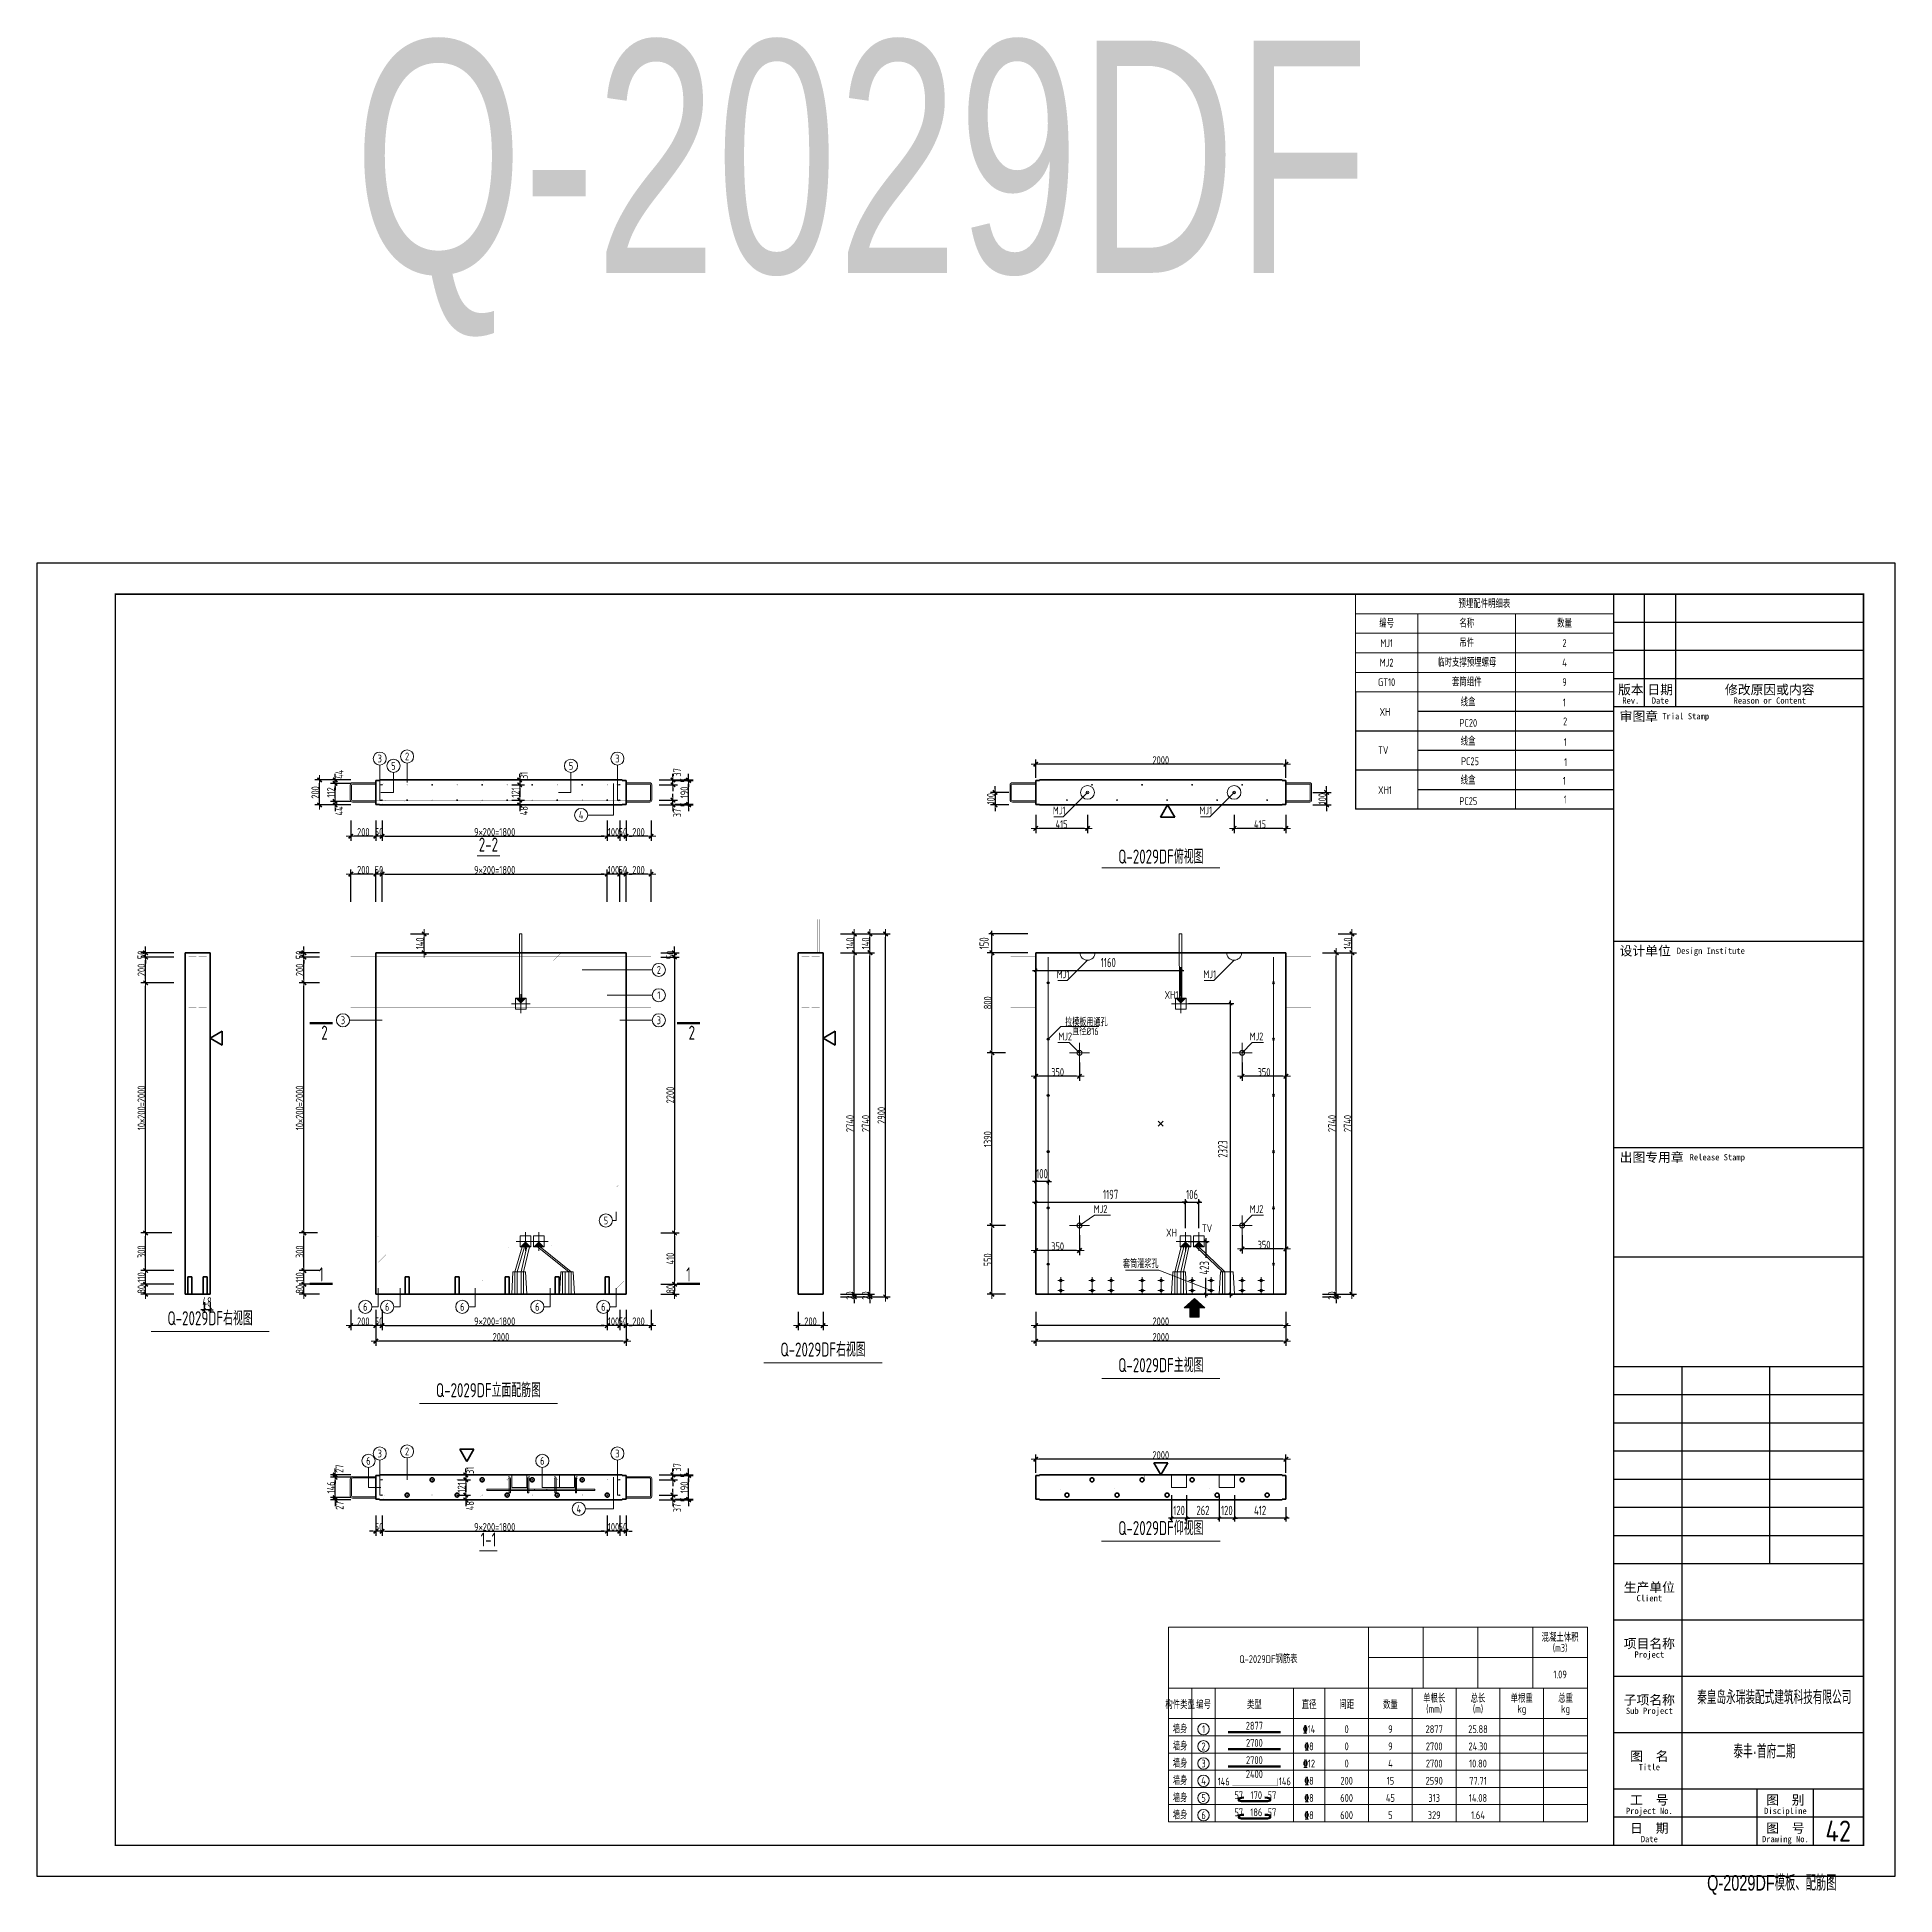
# Model space of a CAD drawing. Extents: x -85320 to 1679916, y -1321939 to 627.
# Drawn here: x 1201740 to 1261140, y -1187455 to -1128061 of the extents above; entities that cross this region are included whole.
import ezdxf
from ezdxf.enums import TextEntityAlignment as Align

# ---------------------------------------------------------------- set-up
doc = ezdxf.new("R2010")
doc.units = 0
doc.header["$LTSCALE"] = 1000
doc.linetypes.add('DOTE', pattern=[2.42, 2, -0.2, 0.02, -0.2])
doc.linetypes.add('点划线', pattern=[1850, 1200, -300, 50, -300])
for name, color, linetype in [('BORDER', 7, 'Continuous'), ('DIAN BOX', 7, 'Continuous'), ('S_WALL', 9, 'Continuous'), ('TH', 7, 'Continuous'), ('Y-03墙-03预制墙钢筋', 1, 'Continuous'), ('图名', 85, 'Continuous'), ('图框文字', 7, 'Continuous'), ('套筒垫片', 7, 'Continuous'), ('手孔标注', 3, 'Continuous'), ('打印线框', 7, 'Continuous'), ('拉模', 7, 'Continuous'), ('砼墙', 3, 'Continuous'), ('详图符号', 7, 'Continuous')]:
    doc.layers.add(name, color=color, linetype=linetype)
for name, color, linetype, lineweight in [('WCOL', 7, 'Continuous', 0), ('参数表文字', 7, 'Continuous', 18), ('参数表边线', 253, 'Continuous', 18), ('手孔', 6, 'Continuous', 0), ('梁截面纵筋', 1, 'Continuous', 50), ('直线', 7, 'Continuous', 18), ('预制墙图名', 7, 'Continuous', 18), ('预制墙埋件', 8, 'Continuous', 18), ('预制墙墙身水平筋', 130, 'Continuous', 18), ('预制墙墙身纵向受力筋', 1, 'Continuous', 18), ('预制墙墙身纵向非受力筋', 94, 'Continuous', 18), ('预制墙墙身附加筋', 94, 'Continuous', 18), ('预制墙拉筋', 130, 'Continuous', 18), ('预制墙详图孔洞', 9, '点划线', 18), ('预制墙详图标注', 3, 'Continuous', 18), ('预制墙详图轮廓', 3, 'Continuous', 35)]:
    doc.layers.add(name, color=color, linetype=linetype, lineweight=lineweight)
doc.styles.get("Standard").update_dxf_attribs({"font": 'gbenor.shx', "bigfont": 'gbcbig.shx'})
doc.styles.add('TSSD_Dimension', font='tssdeng.shx', dxfattribs={"width": 0.7, "bigfont": 'hztxt.shx'})
doc.styles.add('TSSD_Num', font='tssdeng.shx', dxfattribs={"width": 0.7, "bigfont": 'hztxt.shx'})
doc.styles.add('TSSD_Rein', font='Tssdeng.shx', dxfattribs={"width": 0.7, "bigfont": 'hztxt.shx'})
doc.styles.add('中西文等高字体', font='hztxt_e.shx', dxfattribs={"width": 0.7, "bigfont": 'hbhz.shx'})
doc.styles.add('样式 1', font='yjkeng.shx', dxfattribs={"width": 0.7, "bigfont": 'yjkchn.shx'})
doc.styles.add('样式 2', font='yjkeng.shx', dxfattribs={"width": 0.7, "bigfont": 'yjkchn.shx'})
doc.styles.add('设计院一', font='', dxfattribs={"width": 0.8})
doc.styles.get('设计院一').set_extended_font_data('SimSun')
doc.dimstyles.new('标注', dxfattribs={"dimtxt": 300, "dimasz": 100, "dimexe": 100, "dimexo": 250, "dimgap": 100, "dimtad": 1, "dimdec": 0, "dimlfac": 0.25, "dimzin": 0, "dimdsep": 46, "dimtxsty": 'TSSD_Dimension', "dimblk": 'ARCHTICK', "dimcen": 0, "dimdle": 100, "dimclrt": 7, "dimadec": 0, "dimazin": 0, "dimtfac": 1, "dimtdec": 0, "dimtix": 1, "dimtmove": 2, "dimatfit": 3, "dimfxl": 1, "dimtolj": 1, "dimtzin": 0, "dimarcsym": 0})
doc.dimstyles.new('盈建科结构', dxfattribs={"dimscale": 100, "dimtxt": 2.5, "dimasz": 1, "dimexe": 1.5, "dimexo": 0.625, "dimgap": 0.1, "dimtad": 1, "dimdec": 0, "dimrnd": 1, "dimzin": 0, "dimdsep": 46, "dimtxsty": '样式 1', "dimblk": '_yjkbk', "dimblk1": 'ARCHTICK', "dimblk2": 'ARCHTICK', "dimcen": 0.09, "dimadec": 0, "dimazin": 0, "dimtfac": 1, "dimtdec": 4, "dimtix": 1, "dimtmove": 2, "dimatfit": 3, "dimfxl": 1, "dimtolj": 1, "dimtzin": 0, "dimarcsym": 0})

msp = doc.modelspace()

# ---------------------------------------------------------------- texts
at = {"layer": '参数表文字', "linetype": 'Continuous', "style": 'TSSD_Rein', "width": 0.7}
for s, p in [('预埋配件明细表', (1248014.78, -1146184.178)), ('编号', (1244889.78, -1146809.178)), ('名称', (1247452.28, -1146809.178)), ('数量', (1250577.28, -1146809.178)), ('MJ1', (1244889.78, -1147434.178)), ('吊件', (1247452.28, -1147434.178)), ('2', (1250577.28, -1147434.178)), ('MJ2', (1244889.78, -1148059.178)), ('临时支撑预埋螺母', (1247452.28, -1148059.178)), ('4', (1250577.28, -1148059.178)), ('GT10', (1244889.78, -1148684.178)), ('套筒组件', (1247452.28, -1148684.178)), ('9', (1250577.28, -1148684.178)), ('线盒', (1247492.321, -1149328.559)), ('1', (1250570.664, -1149334.127)), ('XH', (1244836.612, -1149634.417)), ('PC20', (1247501.204, -1149986.153)), ('2', (1250598.315, -1149935.6)), ('线盒', (1247493.164, -1150582.355)), ('1', (1250605.431, -1150597.651)), ('TV', (1244782.206, -1150857.351)), ('PC25', (1247557.036, -1151212.072)), ('1', (1250612.383, -1151238.566)), ('线盒', (1247492.321, -1151828.559)), ('1', (1250570.664, -1151834.127)), ('XH1', (1244836.612, -1152134.417)), ('1', (1250598.315, -1152435.6)), ('PC25', (1247501.204, -1152486.153)), ('XH1', (1238010.311, -1158684.584)), ('XH', (1238010.311, -1166284.584)), ('Q-2029DF钢筋表', (1241110.624, -1179920.546)), ('1.09', (1250435.624, -1180408.046)), ('构件类型', (1238285.624, -1181383.046)), ('编号', (1239035.624, -1181383.046)), ('类型', (1240660.624, -1181383.046)), ('直径', (1242410.624, -1181383.046)), ('间距', (1243610.624, -1181383.046)), ('数量', (1245010.624, -1181383.046)), ('墙身', (1238285.624, -1182158.046)), ('1', (1239035.624, -1182158.046)), ('2877', (1240660.624, -1182048.046)), ('%%13214', (1242410.624, -1182158.046)), ('0', (1243610.624, -1182158.046)), ('9', (1245010.624, -1182158.046)), ('2877', (1246410.624, -1182158.046)), ('25.88', (1247810.624, -1182158.046)), ('墙身', (1238285.624, -1182708.046)), ('2', (1239035.624, -1182708.046)), ('2700', (1240660.624, -1182598.046)), ('%%1328', (1242410.624, -1182708.046)), ('0', (1243610.624, -1182708.046)), ('9', (1245010.624, -1182708.046)), ('2700', (1246410.624, -1182708.046)), ('24.30', (1247810.624, -1182708.046)), ('墙身', (1238285.624, -1183258.046)), ('3', (1239035.624, -1183258.046)), ('2700', (1240660.624, -1183148.046)), ('%%13212', (1242410.624, -1183258.046)), ('0', (1243610.624, -1183258.046)), ('4', (1245010.624, -1183258.046)), ('2700', (1246410.624, -1183258.046)), ('10.80', (1247810.624, -1183258.046)), ('墙身', (1238285.624, -1183808.046)), ('4', (1239035.624, -1183808.046)), ('146', (1239679.155, -1183834.93)), ('2400', (1240660.624, -1183596.141)), ('146', (1241633.867, -1183826.752)), ('%%1328', (1242410.624, -1183808.046)), ('200', (1243610.624, -1183808.046)), ('15', (1245010.624, -1183808.046)), ('2590', (1246410.624, -1183808.046)), ('77.71', (1247810.624, -1183808.046)), ('墙身', (1238285.624, -1184358.046)), ('5', (1239035.624, -1184358.046)), ('57', (1240160.624, -1184266.379)), (' 170', (1240660.624, -1184266.379)), (' 57', (1241160.624, -1184266.379)), ('%%1328', (1242410.624, -1184358.046)), ('600', (1243610.624, -1184358.046)), ('45', (1245010.624, -1184358.046)), ('313', (1246410.624, -1184358.046)), ('14.08', (1247810.624, -1184358.046)), ('墙身', (1238285.624, -1184908.046)), ('6', (1239035.624, -1184908.046)), ('57', (1240160.624, -1184816.379)), (' 186', (1240660.624, -1184816.379)), (' 57', (1241160.624, -1184816.379)), ('%%1328', (1242410.624, -1184908.046)), ('600', (1243610.624, -1184908.046)), ('5', (1245010.624, -1184908.046)), ('329', (1246410.624, -1184908.046)), ('1.64', (1247810.624, -1184908.046))]:
    msp.add_text(s, height=250, dxfattribs=at).set_placement(p, align=Align.MIDDLE_CENTER)
for s, p in [('混凝土体积', (1250435.624, -1179433.046)), ('单根长', (1246410.624, -1181383.046)), ('总长', (1247810.624, -1181383.046)), ('单根重', (1249210.624, -1181383.046)), ('总重', (1250610.624, -1181383.046))]:
    msp.add_text(s, height=250, dxfattribs=at).set_placement(p, align=Align.BOTTOM_CENTER)
for s, p in [('(m3)', (1250435.624, -1179433.046)), ('(mm)', (1246410.624, -1181383.046)), ('(m)', (1247810.624, -1181383.046)), ('kg', (1249210.624, -1181383.046)), ('kg', (1250610.624, -1181383.046))]:
    msp.add_text(s, height=250, dxfattribs=at).set_placement(p, align=Align.TOP_CENTER)
at = {"layer": '图名', "linetype": 'Continuous', "style": '样式 2', "width": 0.7}
for s, p in [('2', (1211031.233, -1160115.355)), ('2', (1222776.233, -1160115.355)), ('1', (1210896.233, -1167841.355)), ('1', (1222641.233, -1167841.355))]:
    msp.add_text(s, height=450, dxfattribs=at).set_placement(p, align=Align.RIGHT)
at = {"layer": '图框文字', "color": 2, "style": '中西文等高字体', "width": 0.7}
msp.add_text('Q-2029DF', height=7425, dxfattribs=at).set_placement((1211868.874, -1135596.557))
msp.add_text('Q-2029DF模板、配筋图', height=495, dxfattribs=at).set_placement((1255137.283, -1187467.971), align=Align.BOTTOM_LEFT)
at = {"layer": '拉模', "color": 3}
msp.add_text('42', height=673.8429, dxfattribs=at).set_placement((1258918.217, -1185752.566))
at = {"layer": '直线', "linetype": 'Continuous', "style": '样式 1', "width": 0.7}
for s, p in [('3', (1212693.733, -1151126.355)), ('2', (1213568.733, -1151058.355)), ('3', (1220293.733, -1151126.355)), ('5', (1213132.733, -1151359.355)), ('5', (1218808.733, -1151359.355)), ('4', (1219132.733, -1152931.355)), ('2', (1221618.733, -1157884.078)), ('1', (1221618.733, -1158694.078)), ('3', (1211518.733, -1159494.078)), ('3', (1221618.733, -1159494.078)), ('5', (1219924.736, -1165896.352)), ('6', (1212232.731, -1168656.352)), ('6', (1212932.736, -1168656.352)), ('6', (1215332.736, -1168656.352)), ('6', (1217732.736, -1168656.352)), ('6', (1219844.736, -1168656.352)), ('6', (1212332.733, -1173579.355)), ('3', (1212693.733, -1173346.355)), ('2', (1213568.733, -1173278.355)), ('6', (1217892.733, -1173579.355)), ('3', (1220293.733, -1173346.355)), ('4', (1219060.733, -1175115.355))]:
    msp.add_text(s, height=250, dxfattribs=at).set_placement(p, align=Align.MIDDLE_CENTER)
for s, p in [('MJ1', (1234621.849, -1152984.355)), ('MJ1', (1239309.849, -1152984.355)), ('MJ1', (1234746.849, -1158224.355)), ('MJ1', (1239434.849, -1158224.355)), ('MJ2', (1234830.272, -1160209.355)), ('MJ2', (1235962.574, -1165729.355)), ('套筒灌浆孔', (1237595.395, -1167484.355))]:
    msp.add_text(s, height=250, dxfattribs=at).set_placement(p, align=Align.BOTTOM_RIGHT)
for s, p in [('MJ2', (1240507.195, -1160209.355)), ('MJ2', (1240507.195, -1165729.355)), ('TV', (1238982.528, -1166342.753))]:
    msp.add_text(s, height=250, dxfattribs=at).set_placement(p, align=Align.BOTTOM_LEFT)
at = {"layer": '详图符号', "lineweight": 0, "style": 'TSSD_Num', "width": 0.7}
msp.add_text('拉模板用通孔', height=240, dxfattribs=at).set_placement((1234610.053, -1159440.894), align=Align.TOP_LEFT)
msp.add_text('直径%%C16', height=240, dxfattribs=at).set_placement((1234834.952, -1159967.358))
at = {"layer": '预制墙图名', "linetype": 'Continuous', "style": '样式 2', "width": 0.7}
for s, p in [('2-2', (1216168.733, -1154234.355)), ('Q-2029DF俯视图', (1237668.733, -1154619.355)), ('Q-2029DF右视图', (1207268.733, -1169379.355)), ('Q-2029DF右视图', (1226868.733, -1170379.355)), ('Q-2029DF主视图', (1237668.733, -1170879.355)), ('Q-2029DF立面配筋图', (1216168.733, -1171679.355)), ('Q-2029DF仰视图', (1237668.733, -1176089.355)), ('1-1', (1216168.733, -1176454.355))]:
    msp.add_text(s, height=450, dxfattribs=at).set_placement(p, align=Align.BOTTOM_CENTER)

# ---------------------------------------------------------------- blocks, each defined once
blk = doc.blocks.new('_yjkbk')
blk.add_line((-1, 0), (1.5, 0))
blk.add_lwpolyline([(-0.7, -0.7, 0.5, 0.5, 0), (0.7, 0.7, 0.5, 0.5, 0)], format="xyseb")
blk = doc.blocks.new('*D4621')
at = {"layer": 'Defpoints', "color": 0, "transparency": 16777216}
for p in [(1233669, -1168754), (1241669, -1168754), (1233669, -1169254)]:
    blk.add_point(p, dxfattribs=at)
at = {"layer": '预制墙详图标注', "color": 0, "lineweight": -2, "transparency": 16777216}
for p, q in [((1233669, -1168817), (1233669, -1169404)), ((1241669, -1168817), (1241669, -1169404)), ((1241569, -1169254), (1233769, -1169254))]:
    blk.add_line(p, q, dxfattribs=at)
at = {"layer": '预制墙详图标注', "color": 0, "lineweight": -2, "transparency": 16777216, "xscale": 100, "yscale": 100, "zscale": 100, "rotation": 180}
blk.add_blockref('_yjkbk', (1233669, -1169254), dxfattribs=at)
at = {"layer": '预制墙详图标注', "color": 0, "lineweight": -2, "transparency": 16777216, "xscale": 100, "yscale": 100, "zscale": 100}
blk.add_blockref('_yjkbk', (1241669, -1169254), dxfattribs=at)
at = {"layer": '预制墙详图标注', "color": 0, "transparency": 16777216, "insert": (1237669, -1169244), "char_height": 250, "attachment_point": 8, "style": '样式 1'}
blk.add_mtext('\\A1;2000', dxfattribs=at)
blk = doc.blocks.new('_ArchTick')
at = {"color": 0, "linetype": 'ByBlock', "const_width": 0.4}
blk.add_lwpolyline([(-0.5, -0.5), (0.5, 0.5)], dxfattribs=at)
blk = doc.blocks.new('*D4622')
at = {"layer": 'Defpoints', "color": 0, "transparency": 16777216}
for p in [(1233669, -1169254), (1241669, -1169254), (1233669, -1169754)]:
    blk.add_point(p, dxfattribs=at)
at = {"layer": '预制墙详图标注', "color": 0, "lineweight": -2, "transparency": 16777216}
for p, q in [((1233669, -1169317), (1233669, -1169904)), ((1241669, -1169317), (1241669, -1169904)), ((1241569, -1169754), (1233769, -1169754))]:
    blk.add_line(p, q, dxfattribs=at)
at = {"layer": '预制墙详图标注', "color": 0, "lineweight": -2, "transparency": 16777216, "xscale": 100, "yscale": 100, "zscale": 100, "rotation": 180}
blk.add_blockref('_yjkbk', (1233669, -1169754), dxfattribs=at)
at = {"layer": '预制墙详图标注', "color": 0, "lineweight": -2, "transparency": 16777216, "xscale": 100, "yscale": 100, "zscale": 100}
blk.add_blockref('_yjkbk', (1241669, -1169754), dxfattribs=at)
at = {"layer": '预制墙详图标注', "color": 0, "transparency": 16777216, "insert": (1237669, -1169744), "char_height": 250, "attachment_point": 8, "style": '样式 1'}
blk.add_mtext('\\A1;2000', dxfattribs=at)
blk = doc.blocks.new('*D4623')
at = {"layer": 'Defpoints', "color": 0, "transparency": 16777216}
for p in [(1242780, -1168254), (1242780, -1168334), (1243280, -1168254)]:
    blk.add_point(p, dxfattribs=at)
at = {"layer": '预制墙详图标注', "color": 0, "lineweight": -2, "transparency": 16777216}
for p, q in [((1242842, -1168254), (1243430, -1168254)), ((1242842, -1168334), (1243430, -1168334)), ((1243280, -1168154), (1243280, -1168054)), ((1243280, -1168334), (1243280, -1168254)), ((1243280, -1168434), (1243280, -1168534))]:
    blk.add_line(p, q, dxfattribs=at)
at = {"layer": '预制墙详图标注', "color": 0, "lineweight": -2, "transparency": 16777216, "xscale": 100, "yscale": 100, "zscale": 100}
for p, rotation in [((1243280, -1168254), 270), ((1243280, -1168334), 90)]:
    blk.add_blockref('_yjkbk', p, dxfattribs=dict(at, rotation=rotation))
at = {"layer": '预制墙详图标注', "color": 0, "transparency": 16777216, "insert": (1243270, -1168294), "char_height": 250, "attachment_point": 8, "rotation": 90, "style": '样式 1'}
blk.add_mtext('\\A1;20', dxfattribs=at)
blk = doc.blocks.new('*D4624')
at = {"layer": 'Defpoints', "color": 0, "transparency": 16777216}
for p in [(1232269, -1166054), (1232769, -1166054), (1232769, -1168254)]:
    blk.add_point(p, dxfattribs=at)
at = {"layer": '预制墙详图标注', "color": 0, "lineweight": -2, "transparency": 16777216}
for p, q in [((1232706, -1166054), (1232119, -1166054)), ((1232269, -1168154), (1232269, -1166154)), ((1232706, -1168254), (1232119, -1168254))]:
    blk.add_line(p, q, dxfattribs=at)
at = {"layer": '预制墙详图标注', "color": 0, "lineweight": -2, "transparency": 16777216, "xscale": 100, "yscale": 100, "zscale": 100}
for p, rotation in [((1232269, -1166054), 90), ((1232269, -1168254), 270)]:
    blk.add_blockref('_yjkbk', p, dxfattribs=dict(at, rotation=rotation))
at = {"layer": '预制墙详图标注', "color": 0, "transparency": 16777216, "insert": (1232259, -1167154), "char_height": 250, "attachment_point": 8, "rotation": 90, "style": '样式 1'}
blk.add_mtext('\\A1;550', dxfattribs=at)
blk = doc.blocks.new('*D4625')
at = {"layer": 'Defpoints', "color": 0, "transparency": 16777216}
for p in [(1232269, -1157334), (1232769, -1157334), (1232769, -1160534)]:
    blk.add_point(p, dxfattribs=at)
at = {"layer": '预制墙详图标注', "color": 0, "lineweight": -2, "transparency": 16777216}
for p, q in [((1232706, -1157334), (1232119, -1157334)), ((1232269, -1160434), (1232269, -1157434)), ((1232706, -1160534), (1232119, -1160534))]:
    blk.add_line(p, q, dxfattribs=at)
at = {"layer": '预制墙详图标注', "color": 0, "lineweight": -2, "transparency": 16777216, "xscale": 100, "yscale": 100, "zscale": 100}
for p, rotation in [((1232269, -1157334), 90), ((1232269, -1160534), 270)]:
    blk.add_blockref('_yjkbk', p, dxfattribs=dict(at, rotation=rotation))
at = {"layer": '预制墙详图标注', "color": 0, "transparency": 16777216, "insert": (1232259, -1158934), "char_height": 250, "attachment_point": 8, "rotation": 90, "style": '样式 1'}
blk.add_mtext('\\A1;800', dxfattribs=at)
blk = doc.blocks.new('*D4626')
at = {"layer": 'Defpoints', "color": 0, "transparency": 16777216}
for p in [(1242469, -1152209), (1242469, -1152609), (1242969, -1152609)]:
    blk.add_point(p, dxfattribs=at)
at = {"layer": '预制墙详图标注', "color": 0, "lineweight": -2, "transparency": 16777216}
for p, q in [((1242531, -1152209), (1243119, -1152209)), ((1242969, -1152109), (1242969, -1152009)), ((1242969, -1152209), (1242969, -1152609)), ((1242531, -1152609), (1243119, -1152609)), ((1242969, -1152709), (1242969, -1152809))]:
    blk.add_line(p, q, dxfattribs=at)
at = {"layer": '预制墙详图标注', "color": 0, "lineweight": -2, "transparency": 16777216, "xscale": 100, "yscale": 100, "zscale": 100}
for p, rotation in [((1242969, -1152209), 270), ((1242969, -1152609), 90)]:
    blk.add_blockref('_yjkbk', p, dxfattribs=dict(at, rotation=rotation))
at = {"layer": '预制墙详图标注', "color": 0, "transparency": 16777216, "insert": (1242959, -1152409), "char_height": 250, "attachment_point": 8, "rotation": 90, "style": '样式 1'}
blk.add_mtext('\\A1;100', dxfattribs=at)
blk = doc.blocks.new('*D4627')
at = {"layer": 'Defpoints', "color": 0, "transparency": 16777216}
for p in [(1232869, -1152209), (1232369, -1152609), (1232869, -1152609)]:
    blk.add_point(p, dxfattribs=at)
at = {"layer": '预制墙详图标注', "color": 0, "lineweight": -2, "transparency": 16777216}
for p, q in [((1232806, -1152209), (1232219, -1152209)), ((1232369, -1152109), (1232369, -1152009)), ((1232369, -1152209), (1232369, -1152609)), ((1232806, -1152609), (1232219, -1152609)), ((1232369, -1152709), (1232369, -1152809))]:
    blk.add_line(p, q, dxfattribs=at)
at = {"layer": '预制墙详图标注', "color": 0, "lineweight": -2, "transparency": 16777216, "xscale": 100, "yscale": 100, "zscale": 100}
for p, rotation in [((1232369, -1152209), 270), ((1232369, -1152609), 90)]:
    blk.add_blockref('_yjkbk', p, dxfattribs=dict(at, rotation=rotation))
at = {"layer": '预制墙详图标注', "color": 0, "transparency": 16777216, "insert": (1232359, -1152409), "char_height": 250, "attachment_point": 8, "rotation": 90, "style": '样式 1'}
blk.add_mtext('\\A1;100', dxfattribs=at)
blk = doc.blocks.new('*D4628')
at = {"layer": 'Defpoints', "color": 0, "transparency": 16777216}
for p in [(1240013, -1152859), (1241669, -1152859), (1240013, -1153359)]:
    blk.add_point(p, dxfattribs=at)
at = {"layer": '预制墙详图标注', "color": 0, "lineweight": -2, "transparency": 16777216}
for p, q in [((1240013, -1152922), (1240013, -1153509)), ((1241669, -1152922), (1241669, -1153509)), ((1241569, -1153359), (1240113, -1153359))]:
    blk.add_line(p, q, dxfattribs=at)
at = {"layer": '预制墙详图标注', "color": 0, "lineweight": -2, "transparency": 16777216, "xscale": 100, "yscale": 100, "zscale": 100, "rotation": 180}
blk.add_blockref('_yjkbk', (1240013, -1153359), dxfattribs=at)
at = {"layer": '预制墙详图标注', "color": 0, "lineweight": -2, "transparency": 16777216, "xscale": 100, "yscale": 100, "zscale": 100}
blk.add_blockref('_yjkbk', (1241669, -1153359), dxfattribs=at)
at = {"layer": '预制墙详图标注', "color": 0, "transparency": 16777216, "insert": (1240841, -1153349), "char_height": 250, "attachment_point": 8, "style": '样式 1'}
blk.add_mtext('\\A1;415', dxfattribs=at)
blk = doc.blocks.new('*D4629')
at = {"layer": 'Defpoints', "color": 0, "transparency": 16777216}
for p in [(1233669, -1152859), (1235325, -1152859), (1233669, -1153359)]:
    blk.add_point(p, dxfattribs=at)
at = {"layer": '预制墙详图标注', "color": 0, "lineweight": -2, "transparency": 16777216}
for p, q in [((1233669, -1152922), (1233669, -1153509)), ((1235325, -1152922), (1235325, -1153509)), ((1235225, -1153359), (1233769, -1153359))]:
    blk.add_line(p, q, dxfattribs=at)
at = {"layer": '预制墙详图标注', "color": 0, "lineweight": -2, "transparency": 16777216, "xscale": 100, "yscale": 100, "zscale": 100, "rotation": 180}
blk.add_blockref('_yjkbk', (1233669, -1153359), dxfattribs=at)
at = {"layer": '预制墙详图标注', "color": 0, "lineweight": -2, "transparency": 16777216, "xscale": 100, "yscale": 100, "zscale": 100}
blk.add_blockref('_yjkbk', (1235325, -1153359), dxfattribs=at)
at = {"layer": '预制墙详图标注', "color": 0, "transparency": 16777216, "insert": (1234497, -1153349), "char_height": 250, "attachment_point": 8, "style": '样式 1'}
blk.add_mtext('\\A1;415', dxfattribs=at)
blk = doc.blocks.new('*D4630')
at = {"layer": 'Defpoints', "color": 0, "transparency": 16777216}
for p in [(1233669, -1151309), (1233669, -1151809), (1241669, -1151809)]:
    blk.add_point(p, dxfattribs=at)
at = {"layer": '预制墙详图标注', "color": 0, "lineweight": -2, "transparency": 16777216}
for p, q in [((1233669, -1151747), (1233669, -1151159)), ((1241669, -1151747), (1241669, -1151159)), ((1241569, -1151309), (1233769, -1151309))]:
    blk.add_line(p, q, dxfattribs=at)
at = {"layer": '预制墙详图标注', "color": 0, "lineweight": -2, "transparency": 16777216, "xscale": 100, "yscale": 100, "zscale": 100, "rotation": 180}
blk.add_blockref('_yjkbk', (1233669, -1151309), dxfattribs=at)
at = {"layer": '预制墙详图标注', "color": 0, "lineweight": -2, "transparency": 16777216, "xscale": 100, "yscale": 100, "zscale": 100}
blk.add_blockref('_yjkbk', (1241669, -1151309), dxfattribs=at)
at = {"layer": '预制墙详图标注', "color": 0, "transparency": 16777216, "insert": (1237669, -1151299), "char_height": 250, "attachment_point": 8, "style": '样式 1'}
blk.add_mtext('\\A1;2000', dxfattribs=at)
blk = doc.blocks.new('*D4631')
at = {"layer": 'Defpoints', "color": 0, "transparency": 16777216}
for p in [(1226069, -1168754), (1226869, -1168754), (1226069, -1169254)]:
    blk.add_point(p, dxfattribs=at)
at = {"layer": '预制墙详图标注', "color": 0, "lineweight": -2, "transparency": 16777216}
for p, q in [((1226069, -1168817), (1226069, -1169404)), ((1226869, -1168817), (1226869, -1169404)), ((1226769, -1169254), (1226169, -1169254))]:
    blk.add_line(p, q, dxfattribs=at)
at = {"layer": '预制墙详图标注', "color": 0, "lineweight": -2, "transparency": 16777216, "xscale": 100, "yscale": 100, "zscale": 100, "rotation": 180}
blk.add_blockref('_yjkbk', (1226069, -1169254), dxfattribs=at)
at = {"layer": '预制墙详图标注', "color": 0, "lineweight": -2, "transparency": 16777216, "xscale": 100, "yscale": 100, "zscale": 100}
blk.add_blockref('_yjkbk', (1226869, -1169254), dxfattribs=at)
at = {"layer": '预制墙详图标注', "color": 0, "transparency": 16777216, "insert": (1226469, -1169244), "char_height": 250, "attachment_point": 8, "style": '样式 1'}
blk.add_mtext('\\A1;200', dxfattribs=at)
blk = doc.blocks.new('*D4632')
at = {"layer": 'Defpoints', "color": 0, "transparency": 16777216}
for p in [(1227369, -1168254), (1227369, -1168334), (1227869, -1168254)]:
    blk.add_point(p, dxfattribs=at)
at = {"layer": '预制墙详图标注', "color": 0, "lineweight": -2, "transparency": 16777216}
for p, q in [((1227431, -1168254), (1228019, -1168254)), ((1227431, -1168334), (1228019, -1168334)), ((1227869, -1168154), (1227869, -1168054)), ((1227869, -1168334), (1227869, -1168254)), ((1227869, -1168434), (1227869, -1168534))]:
    blk.add_line(p, q, dxfattribs=at)
at = {"layer": '预制墙详图标注', "color": 0, "lineweight": -2, "transparency": 16777216, "xscale": 100, "yscale": 100, "zscale": 100}
for p, rotation in [((1227869, -1168254), 270), ((1227869, -1168334), 90)]:
    blk.add_blockref('_yjkbk', p, dxfattribs=dict(at, rotation=rotation))
at = {"layer": '预制墙详图标注', "color": 0, "transparency": 16777216, "insert": (1227859, -1168294), "char_height": 250, "attachment_point": 8, "rotation": 90, "style": '样式 1'}
blk.add_mtext('\\A1;20', dxfattribs=at)
blk = doc.blocks.new('*D4633')
at = {"layer": 'Defpoints', "color": 0, "transparency": 16777216}
for p in [(1227869, -1168254), (1227869, -1168334), (1228369, -1168254)]:
    blk.add_point(p, dxfattribs=at)
at = {"layer": '预制墙详图标注', "color": 0, "lineweight": -2, "transparency": 16777216}
for p, q in [((1227931, -1168254), (1228519, -1168254)), ((1227931, -1168334), (1228519, -1168334)), ((1228369, -1168154), (1228369, -1168054)), ((1228369, -1168334), (1228369, -1168254)), ((1228369, -1168434), (1228369, -1168534))]:
    blk.add_line(p, q, dxfattribs=at)
at = {"layer": '预制墙详图标注', "color": 0, "lineweight": -2, "transparency": 16777216, "xscale": 100, "yscale": 100, "zscale": 100}
for p, rotation in [((1228369, -1168254), 270), ((1228369, -1168334), 90)]:
    blk.add_blockref('_yjkbk', p, dxfattribs=dict(at, rotation=rotation))
at = {"layer": '预制墙详图标注', "color": 0, "transparency": 16777216, "insert": (1228359, -1168294), "char_height": 250, "attachment_point": 8, "rotation": 90, "style": '样式 1'}
blk.add_mtext('\\A1;20', dxfattribs=at)
blk = doc.blocks.new('*D4634')
at = {"layer": 'Defpoints', "color": 0, "transparency": 16777216}
for p in [(1228369, -1156734), (1228869, -1156734), (1228369, -1168334)]:
    blk.add_point(p, dxfattribs=at)
at = {"layer": '预制墙详图标注', "color": 0, "lineweight": -2, "transparency": 16777216}
for p, q in [((1228431, -1156734), (1229019, -1156734)), ((1228869, -1168234), (1228869, -1156834)), ((1228431, -1168334), (1229019, -1168334))]:
    blk.add_line(p, q, dxfattribs=at)
at = {"layer": '预制墙详图标注', "color": 0, "lineweight": -2, "transparency": 16777216, "xscale": 100, "yscale": 100, "zscale": 100}
for p, rotation in [((1228869, -1156734), 90), ((1228869, -1168334), 270)]:
    blk.add_blockref('_yjkbk', p, dxfattribs=dict(at, rotation=rotation))
at = {"layer": '预制墙详图标注', "color": 0, "transparency": 16777216, "insert": (1228859, -1162534), "char_height": 250, "attachment_point": 8, "rotation": 90, "style": '样式 1'}
blk.add_mtext('\\A1;2900', dxfattribs=at)
blk = doc.blocks.new('*D4635')
at = {"layer": 'Defpoints', "color": 0, "transparency": 16777216}
for p in [(1220569, -1168754), (1221369, -1168754), (1220569, -1169254)]:
    blk.add_point(p, dxfattribs=at)
at = {"layer": '预制墙详图标注', "color": 0, "lineweight": -2, "transparency": 16777216}
for p, q in [((1220569, -1168754), (1220569, -1169404)), ((1221369, -1168754), (1221369, -1169404)), ((1221269, -1169254), (1220669, -1169254))]:
    blk.add_line(p, q, dxfattribs=at)
at = {"layer": '预制墙详图标注', "color": 0, "lineweight": -2, "transparency": 16777216, "xscale": 100, "yscale": 100, "zscale": 100, "rotation": 180}
blk.add_blockref('_yjkbk', (1220569, -1169254), dxfattribs=at)
at = {"layer": '预制墙详图标注', "color": 0, "lineweight": -2, "transparency": 16777216, "xscale": 100, "yscale": 100, "zscale": 100}
blk.add_blockref('_yjkbk', (1221369, -1169254), dxfattribs=at)
at = {"layer": '预制墙详图标注', "color": 0, "transparency": 16777216, "insert": (1220969, -1169244), "char_height": 250, "attachment_point": 8, "style": '样式 1'}
blk.add_mtext('\\A1;200', dxfattribs=at)
blk = doc.blocks.new('*D4636')
at = {"layer": 'Defpoints', "color": 0, "transparency": 16777216}
for p in [(1220369, -1168754), (1220569, -1168754), (1220369, -1169254)]:
    blk.add_point(p, dxfattribs=at)
at = {"layer": '预制墙详图标注', "color": 0, "lineweight": -2, "transparency": 16777216}
for p, q in [((1220369, -1168754), (1220369, -1169404)), ((1220569, -1168754), (1220569, -1169404)), ((1220269, -1169254), (1220169, -1169254)), ((1220569, -1169254), (1220369, -1169254)), ((1220669, -1169254), (1220769, -1169254))]:
    blk.add_line(p, q, dxfattribs=at)
at = {"layer": '预制墙详图标注', "color": 0, "lineweight": -2, "transparency": 16777216, "xscale": 100, "yscale": 100, "zscale": 100}
blk.add_blockref('_yjkbk', (1220369, -1169254), dxfattribs=at)
at = {"layer": '预制墙详图标注', "color": 0, "lineweight": -2, "transparency": 16777216, "xscale": 100, "yscale": 100, "zscale": 100, "rotation": 180}
blk.add_blockref('_yjkbk', (1220569, -1169254), dxfattribs=at)
at = {"layer": '预制墙详图标注', "color": 0, "transparency": 16777216, "insert": (1220469, -1169244), "char_height": 250, "attachment_point": 8, "style": '样式 1'}
blk.add_mtext('\\A1;50', dxfattribs=at)
blk = doc.blocks.new('*D4637')
at = {"layer": 'Defpoints', "color": 0, "transparency": 16777216}
for p in [(1219969, -1168754), (1220369, -1168754), (1219969, -1169254)]:
    blk.add_point(p, dxfattribs=at)
at = {"layer": '预制墙详图标注', "color": 0, "lineweight": -2, "transparency": 16777216}
for p, q in [((1219969, -1168754), (1219969, -1169404)), ((1220369, -1168754), (1220369, -1169404)), ((1219869, -1169254), (1219769, -1169254)), ((1220369, -1169254), (1219969, -1169254)), ((1220469, -1169254), (1220569, -1169254))]:
    blk.add_line(p, q, dxfattribs=at)
at = {"layer": '预制墙详图标注', "color": 0, "lineweight": -2, "transparency": 16777216, "xscale": 100, "yscale": 100, "zscale": 100}
blk.add_blockref('_yjkbk', (1219969, -1169254), dxfattribs=at)
at = {"layer": '预制墙详图标注', "color": 0, "lineweight": -2, "transparency": 16777216, "xscale": 100, "yscale": 100, "zscale": 100, "rotation": 180}
blk.add_blockref('_yjkbk', (1220369, -1169254), dxfattribs=at)
at = {"layer": '预制墙详图标注', "color": 0, "transparency": 16777216, "insert": (1220169, -1169244), "char_height": 250, "attachment_point": 8, "style": '样式 1'}
blk.add_mtext('\\A1;100', dxfattribs=at)
blk = doc.blocks.new('*D4638')
at = {"layer": 'Defpoints', "color": 0, "transparency": 16777216}
for p in [(1212769, -1168754), (1219969, -1168754), (1219969, -1169254)]:
    blk.add_point(p, dxfattribs=at)
at = {"layer": '预制墙详图标注', "color": 0, "lineweight": -2, "transparency": 16777216}
for p, q in [((1212769, -1168817), (1212769, -1169404)), ((1219969, -1168817), (1219969, -1169404)), ((1212869, -1169254), (1219869, -1169254))]:
    blk.add_line(p, q, dxfattribs=at)
at = {"layer": '预制墙详图标注', "color": 0, "lineweight": -2, "transparency": 16777216, "xscale": 100, "yscale": 100, "zscale": 100, "rotation": 180}
blk.add_blockref('_yjkbk', (1212769, -1169254), dxfattribs=at)
at = {"layer": '预制墙详图标注', "color": 0, "lineweight": -2, "transparency": 16777216, "xscale": 100, "yscale": 100, "zscale": 100}
blk.add_blockref('_yjkbk', (1219969, -1169254), dxfattribs=at)
at = {"layer": '预制墙详图标注', "color": 0, "transparency": 16777216, "insert": (1216369, -1169244), "char_height": 250, "attachment_point": 8, "style": '样式 1'}
blk.add_mtext('\\A1;9×200=1800', dxfattribs=at)
blk = doc.blocks.new('*D4639')
at = {"layer": 'Defpoints', "color": 0, "transparency": 16777216}
for p in [(1212569, -1168754), (1212769, -1168754), (1212569, -1169254)]:
    blk.add_point(p, dxfattribs=at)
at = {"layer": '预制墙详图标注', "color": 0, "lineweight": -2, "transparency": 16777216}
for p, q in [((1212569, -1168754), (1212569, -1169404)), ((1212769, -1168754), (1212769, -1169404)), ((1212469, -1169254), (1212369, -1169254)), ((1212769, -1169254), (1212569, -1169254)), ((1212869, -1169254), (1212969, -1169254))]:
    blk.add_line(p, q, dxfattribs=at)
at = {"layer": '预制墙详图标注', "color": 0, "lineweight": -2, "transparency": 16777216, "xscale": 100, "yscale": 100, "zscale": 100}
blk.add_blockref('_yjkbk', (1212569, -1169254), dxfattribs=at)
at = {"layer": '预制墙详图标注', "color": 0, "lineweight": -2, "transparency": 16777216, "xscale": 100, "yscale": 100, "zscale": 100, "rotation": 180}
blk.add_blockref('_yjkbk', (1212769, -1169254), dxfattribs=at)
at = {"layer": '预制墙详图标注', "color": 0, "transparency": 16777216, "insert": (1212669, -1169244), "char_height": 250, "attachment_point": 8, "style": '样式 1'}
blk.add_mtext('\\A1;50', dxfattribs=at)
blk = doc.blocks.new('*D4640')
at = {"layer": 'Defpoints', "color": 0, "transparency": 16777216}
for p in [(1211769, -1168754), (1212569, -1168754), (1211769, -1169254)]:
    blk.add_point(p, dxfattribs=at)
at = {"layer": '预制墙详图标注', "color": 0, "lineweight": -2, "transparency": 16777216}
for p, q in [((1211769, -1168754), (1211769, -1169404)), ((1212569, -1168754), (1212569, -1169404)), ((1212469, -1169254), (1211869, -1169254))]:
    blk.add_line(p, q, dxfattribs=at)
at = {"layer": '预制墙详图标注', "color": 0, "lineweight": -2, "transparency": 16777216, "xscale": 100, "yscale": 100, "zscale": 100, "rotation": 180}
blk.add_blockref('_yjkbk', (1211769, -1169254), dxfattribs=at)
at = {"layer": '预制墙详图标注', "color": 0, "lineweight": -2, "transparency": 16777216, "xscale": 100, "yscale": 100, "zscale": 100}
blk.add_blockref('_yjkbk', (1212569, -1169254), dxfattribs=at)
at = {"layer": '预制墙详图标注', "color": 0, "transparency": 16777216, "insert": (1212169, -1169244), "char_height": 250, "attachment_point": 8, "style": '样式 1'}
blk.add_mtext('\\A1;200', dxfattribs=at)
blk = doc.blocks.new('*D4641')
at = {"layer": 'Defpoints', "color": 0, "transparency": 16777216}
for p in [(1220569, -1154820), (1220569, -1155770), (1221369, -1155770)]:
    blk.add_point(p, dxfattribs=at)
at = {"layer": '预制墙详图标注', "color": 0, "lineweight": -2, "transparency": 16777216}
for p, q in [((1220569, -1155708), (1220569, -1154670)), ((1221369, -1155708), (1221369, -1154670)), ((1221269, -1154820), (1220669, -1154820))]:
    blk.add_line(p, q, dxfattribs=at)
at = {"layer": '预制墙详图标注', "color": 0, "lineweight": -2, "transparency": 16777216, "xscale": 100, "yscale": 100, "zscale": 100, "rotation": 180}
blk.add_blockref('_yjkbk', (1220569, -1154820), dxfattribs=at)
at = {"layer": '预制墙详图标注', "color": 0, "lineweight": -2, "transparency": 16777216, "xscale": 100, "yscale": 100, "zscale": 100}
blk.add_blockref('_yjkbk', (1221369, -1154820), dxfattribs=at)
at = {"layer": '预制墙详图标注', "color": 0, "transparency": 16777216, "insert": (1220969, -1154810), "char_height": 250, "attachment_point": 8, "style": '样式 1'}
blk.add_mtext('\\A1;200', dxfattribs=at)
blk = doc.blocks.new('*D4642')
at = {"layer": 'Defpoints', "color": 0, "transparency": 16777216}
for p in [(1220369, -1154820), (1220369, -1155770), (1220569, -1155770)]:
    blk.add_point(p, dxfattribs=at)
at = {"layer": '预制墙详图标注', "color": 0, "lineweight": -2, "transparency": 16777216}
for p, q in [((1220369, -1155708), (1220369, -1154670)), ((1220569, -1155708), (1220569, -1154670)), ((1220269, -1154820), (1220169, -1154820)), ((1220569, -1154820), (1220369, -1154820)), ((1220669, -1154820), (1220769, -1154820))]:
    blk.add_line(p, q, dxfattribs=at)
at = {"layer": '预制墙详图标注', "color": 0, "lineweight": -2, "transparency": 16777216, "xscale": 100, "yscale": 100, "zscale": 100}
blk.add_blockref('_yjkbk', (1220369, -1154820), dxfattribs=at)
at = {"layer": '预制墙详图标注', "color": 0, "lineweight": -2, "transparency": 16777216, "xscale": 100, "yscale": 100, "zscale": 100, "rotation": 180}
blk.add_blockref('_yjkbk', (1220569, -1154820), dxfattribs=at)
at = {"layer": '预制墙详图标注', "color": 0, "transparency": 16777216, "insert": (1220469, -1154810), "char_height": 250, "attachment_point": 8, "style": '样式 1'}
blk.add_mtext('\\A1;50', dxfattribs=at)
blk = doc.blocks.new('*D4643')
at = {"layer": 'Defpoints', "color": 0, "transparency": 16777216}
for p in [(1219969, -1154820), (1219969, -1155770), (1220369, -1155770)]:
    blk.add_point(p, dxfattribs=at)
at = {"layer": '预制墙详图标注', "color": 0, "lineweight": -2, "transparency": 16777216}
for p, q in [((1219969, -1155708), (1219969, -1154670)), ((1220369, -1155708), (1220369, -1154670)), ((1219869, -1154820), (1219769, -1154820)), ((1220369, -1154820), (1219969, -1154820)), ((1220469, -1154820), (1220569, -1154820))]:
    blk.add_line(p, q, dxfattribs=at)
at = {"layer": '预制墙详图标注', "color": 0, "lineweight": -2, "transparency": 16777216, "xscale": 100, "yscale": 100, "zscale": 100}
blk.add_blockref('_yjkbk', (1219969, -1154820), dxfattribs=at)
at = {"layer": '预制墙详图标注', "color": 0, "lineweight": -2, "transparency": 16777216, "xscale": 100, "yscale": 100, "zscale": 100, "rotation": 180}
blk.add_blockref('_yjkbk', (1220369, -1154820), dxfattribs=at)
at = {"layer": '预制墙详图标注', "color": 0, "transparency": 16777216, "insert": (1220169, -1154810), "char_height": 250, "attachment_point": 8, "style": '样式 1'}
blk.add_mtext('\\A1;100', dxfattribs=at)
blk = doc.blocks.new('*D4644')
at = {"layer": 'Defpoints', "color": 0, "transparency": 16777216}
for p in [(1219969, -1154820), (1212769, -1155770), (1219969, -1155770)]:
    blk.add_point(p, dxfattribs=at)
at = {"layer": '预制墙详图标注', "color": 0, "lineweight": -2, "transparency": 16777216}
for p, q in [((1212769, -1155708), (1212769, -1154670)), ((1219969, -1155708), (1219969, -1154670)), ((1212869, -1154820), (1219869, -1154820))]:
    blk.add_line(p, q, dxfattribs=at)
at = {"layer": '预制墙详图标注', "color": 0, "lineweight": -2, "transparency": 16777216, "xscale": 100, "yscale": 100, "zscale": 100, "rotation": 180}
blk.add_blockref('_yjkbk', (1212769, -1154820), dxfattribs=at)
at = {"layer": '预制墙详图标注', "color": 0, "lineweight": -2, "transparency": 16777216, "xscale": 100, "yscale": 100, "zscale": 100}
blk.add_blockref('_yjkbk', (1219969, -1154820), dxfattribs=at)
at = {"layer": '预制墙详图标注', "color": 0, "transparency": 16777216, "insert": (1216369, -1154810), "char_height": 250, "attachment_point": 8, "style": '样式 1'}
blk.add_mtext('\\A1;9×200=1800', dxfattribs=at)
blk = doc.blocks.new('*D4645')
at = {"layer": 'Defpoints', "color": 0, "transparency": 16777216}
for p in [(1212569, -1154820), (1212569, -1155770), (1212769, -1155770)]:
    blk.add_point(p, dxfattribs=at)
at = {"layer": '预制墙详图标注', "color": 0, "lineweight": -2, "transparency": 16777216}
for p, q in [((1212569, -1155708), (1212569, -1154670)), ((1212769, -1155708), (1212769, -1154670)), ((1212469, -1154820), (1212369, -1154820)), ((1212769, -1154820), (1212569, -1154820)), ((1212869, -1154820), (1212969, -1154820))]:
    blk.add_line(p, q, dxfattribs=at)
at = {"layer": '预制墙详图标注', "color": 0, "lineweight": -2, "transparency": 16777216, "xscale": 100, "yscale": 100, "zscale": 100}
blk.add_blockref('_yjkbk', (1212569, -1154820), dxfattribs=at)
at = {"layer": '预制墙详图标注', "color": 0, "lineweight": -2, "transparency": 16777216, "xscale": 100, "yscale": 100, "zscale": 100, "rotation": 180}
blk.add_blockref('_yjkbk', (1212769, -1154820), dxfattribs=at)
at = {"layer": '预制墙详图标注', "color": 0, "transparency": 16777216, "insert": (1212669, -1154810), "char_height": 250, "attachment_point": 8, "style": '样式 1'}
blk.add_mtext('\\A1;50', dxfattribs=at)
blk = doc.blocks.new('*D4646')
at = {"layer": 'Defpoints', "color": 0, "transparency": 16777216}
for p in [(1211769, -1154820), (1211769, -1155770), (1212569, -1155770)]:
    blk.add_point(p, dxfattribs=at)
at = {"layer": '预制墙详图标注', "color": 0, "lineweight": -2, "transparency": 16777216}
for p, q in [((1211769, -1155708), (1211769, -1154670)), ((1212569, -1155708), (1212569, -1154670)), ((1212469, -1154820), (1211869, -1154820))]:
    blk.add_line(p, q, dxfattribs=at)
at = {"layer": '预制墙详图标注', "color": 0, "lineweight": -2, "transparency": 16777216, "xscale": 100, "yscale": 100, "zscale": 100, "rotation": 180}
blk.add_blockref('_yjkbk', (1211769, -1154820), dxfattribs=at)
at = {"layer": '预制墙详图标注', "color": 0, "lineweight": -2, "transparency": 16777216, "xscale": 100, "yscale": 100, "zscale": 100}
blk.add_blockref('_yjkbk', (1212569, -1154820), dxfattribs=at)
at = {"layer": '预制墙详图标注', "color": 0, "transparency": 16777216, "insert": (1212169, -1154810), "char_height": 250, "attachment_point": 8, "style": '样式 1'}
blk.add_mtext('\\A1;200', dxfattribs=at)
blk = doc.blocks.new('*D4647')
at = {"layer": 'Defpoints', "color": 0, "transparency": 16777216}
for p in [(1212569, -1169254), (1220569, -1169254), (1212569, -1169754)]:
    blk.add_point(p, dxfattribs=at)
at = {"layer": '预制墙详图标注', "color": 0, "lineweight": -2, "transparency": 16777216}
for p, q in [((1212569, -1169317), (1212569, -1169904)), ((1220569, -1169317), (1220569, -1169904)), ((1220469, -1169754), (1212669, -1169754))]:
    blk.add_line(p, q, dxfattribs=at)
at = {"layer": '预制墙详图标注', "color": 0, "lineweight": -2, "transparency": 16777216, "xscale": 100, "yscale": 100, "zscale": 100, "rotation": 180}
blk.add_blockref('_yjkbk', (1212569, -1169754), dxfattribs=at)
at = {"layer": '预制墙详图标注', "color": 0, "lineweight": -2, "transparency": 16777216, "xscale": 100, "yscale": 100, "zscale": 100}
blk.add_blockref('_yjkbk', (1220569, -1169754), dxfattribs=at)
at = {"layer": '预制墙详图标注', "color": 0, "transparency": 16777216, "insert": (1216569, -1169744), "char_height": 250, "attachment_point": 8, "style": '样式 1'}
blk.add_mtext('\\A1;2000', dxfattribs=at)
blk = doc.blocks.new('*D4648')
at = {"layer": 'Defpoints', "color": 0, "transparency": 16777216}
for p in [(1221619, -1167934), (1221619, -1168254), (1222119, -1168254)]:
    blk.add_point(p, dxfattribs=at)
at = {"layer": '预制墙详图标注', "color": 0, "lineweight": -2, "transparency": 16777216}
for p, q in [((1221681, -1167934), (1222269, -1167934)), ((1221681, -1168254), (1222269, -1168254)), ((1222119, -1168034), (1222119, -1168154))]:
    blk.add_line(p, q, dxfattribs=at)
at = {"layer": '预制墙详图标注', "color": 0, "lineweight": -2, "transparency": 16777216, "xscale": 100, "yscale": 100, "zscale": 100}
for p, rotation in [((1222119, -1167934), 90), ((1222119, -1168254), 270)]:
    blk.add_blockref('_yjkbk', p, dxfattribs=dict(at, rotation=rotation))
at = {"layer": '预制墙详图标注', "color": 0, "transparency": 16777216, "insert": (1222109, -1168094), "char_height": 250, "attachment_point": 8, "rotation": 90, "style": '样式 1'}
blk.add_mtext('\\A1;80', dxfattribs=at)
blk = doc.blocks.new('*D4649')
at = {"layer": 'Defpoints', "color": 0, "transparency": 16777216}
for p in [(1221619, -1166294), (1221619, -1167934), (1222119, -1167934)]:
    blk.add_point(p, dxfattribs=at)
at = {"layer": '预制墙详图标注', "color": 0, "lineweight": -2, "transparency": 16777216}
for p, q in [((1221681, -1166294), (1222269, -1166294)), ((1222119, -1166394), (1222119, -1167834)), ((1221681, -1167934), (1222269, -1167934))]:
    blk.add_line(p, q, dxfattribs=at)
at = {"layer": '预制墙详图标注', "color": 0, "lineweight": -2, "transparency": 16777216, "xscale": 100, "yscale": 100, "zscale": 100}
for p, rotation in [((1222119, -1166294), 90), ((1222119, -1167934), 270)]:
    blk.add_blockref('_yjkbk', p, dxfattribs=dict(at, rotation=rotation))
at = {"layer": '预制墙详图标注', "color": 0, "transparency": 16777216, "insert": (1222109, -1167114), "char_height": 250, "attachment_point": 8, "rotation": 90, "style": '样式 1'}
blk.add_mtext('\\A1;410', dxfattribs=at)
blk = doc.blocks.new('*D4650')
at = {"layer": 'Defpoints', "color": 0, "transparency": 16777216}
for p in [(1210269, -1167934), (1210769, -1167934), (1210769, -1168254)]:
    blk.add_point(p, dxfattribs=at)
at = {"layer": '预制墙详图标注', "color": 0, "lineweight": -2, "transparency": 16777216}
for p, q in [((1210769, -1167934), (1210119, -1167934)), ((1210769, -1168254), (1210119, -1168254)), ((1210269, -1168154), (1210269, -1168034))]:
    blk.add_line(p, q, dxfattribs=at)
at = {"layer": '预制墙详图标注', "color": 0, "lineweight": -2, "transparency": 16777216, "xscale": 100, "yscale": 100, "zscale": 100}
for p, rotation in [((1210269, -1167934), 90), ((1210269, -1168254), 270)]:
    blk.add_blockref('_yjkbk', p, dxfattribs=dict(at, rotation=rotation))
at = {"layer": '预制墙详图标注', "color": 0, "transparency": 16777216, "insert": (1210259, -1168094), "char_height": 250, "attachment_point": 8, "rotation": 90, "style": '样式 1'}
blk.add_mtext('\\A1;80', dxfattribs=at)
blk = doc.blocks.new('*D4651')
at = {"layer": 'Defpoints', "color": 0, "transparency": 16777216}
for p in [(1210269, -1167494), (1210769, -1167494), (1210769, -1167934)]:
    blk.add_point(p, dxfattribs=at)
at = {"layer": '预制墙详图标注', "color": 0, "lineweight": -2, "transparency": 16777216}
for p, q in [((1210769, -1167494), (1210119, -1167494)), ((1210269, -1167834), (1210269, -1167594)), ((1210769, -1167934), (1210119, -1167934))]:
    blk.add_line(p, q, dxfattribs=at)
at = {"layer": '预制墙详图标注', "color": 0, "lineweight": -2, "transparency": 16777216, "xscale": 100, "yscale": 100, "zscale": 100}
for p, rotation in [((1210269, -1167494), 90), ((1210269, -1167934), 270)]:
    blk.add_blockref('_yjkbk', p, dxfattribs=dict(at, rotation=rotation))
at = {"layer": '预制墙详图标注', "color": 0, "transparency": 16777216, "insert": (1210259, -1167714), "char_height": 250, "attachment_point": 8, "rotation": 90, "style": '样式 1'}
blk.add_mtext('\\A1;110', dxfattribs=at)
blk = doc.blocks.new('*D4652')
at = {"layer": 'Defpoints', "color": 0, "transparency": 16777216}
for p in [(1210269, -1166294), (1210769, -1166294), (1210769, -1167494)]:
    blk.add_point(p, dxfattribs=at)
at = {"layer": '预制墙详图标注', "color": 0, "lineweight": -2, "transparency": 16777216}
for p, q in [((1210706, -1166294), (1210119, -1166294)), ((1210269, -1167394), (1210269, -1166394)), ((1210706, -1167494), (1210119, -1167494))]:
    blk.add_line(p, q, dxfattribs=at)
at = {"layer": '预制墙详图标注', "color": 0, "lineweight": -2, "transparency": 16777216, "xscale": 100, "yscale": 100, "zscale": 100}
for p, rotation in [((1210269, -1166294), 90), ((1210269, -1167494), 270)]:
    blk.add_blockref('_yjkbk', p, dxfattribs=dict(at, rotation=rotation))
at = {"layer": '预制墙详图标注', "color": 0, "transparency": 16777216, "insert": (1210259, -1166894), "char_height": 250, "attachment_point": 8, "rotation": 90, "style": '样式 1'}
blk.add_mtext('\\A1;300', dxfattribs=at)
blk = doc.blocks.new('*D4653')
at = {"layer": 'Defpoints', "color": 0, "transparency": 16777216}
for p in [(1210269, -1158294), (1210769, -1158294), (1210769, -1166294)]:
    blk.add_point(p, dxfattribs=at)
at = {"layer": '预制墙详图标注', "color": 0, "lineweight": -2, "transparency": 16777216}
for p, q in [((1210706, -1158294), (1210119, -1158294)), ((1210269, -1166194), (1210269, -1158394)), ((1210706, -1166294), (1210119, -1166294))]:
    blk.add_line(p, q, dxfattribs=at)
at = {"layer": '预制墙详图标注', "color": 0, "lineweight": -2, "transparency": 16777216, "xscale": 100, "yscale": 100, "zscale": 100}
for p, rotation in [((1210269, -1158294), 90), ((1210269, -1166294), 270)]:
    blk.add_blockref('_yjkbk', p, dxfattribs=dict(at, rotation=rotation))
at = {"layer": '预制墙详图标注', "color": 0, "transparency": 16777216, "insert": (1210259, -1162294), "char_height": 250, "attachment_point": 8, "rotation": 90, "style": '样式 1'}
blk.add_mtext('\\A1;10×200=2000', dxfattribs=at)
blk = doc.blocks.new('*D4654')
at = {"layer": 'Defpoints', "color": 0, "transparency": 16777216}
for p in [(1220569, -1153109), (1221369, -1153109), (1220569, -1153609)]:
    blk.add_point(p, dxfattribs=at)
at = {"layer": '预制墙详图标注', "color": 0, "lineweight": -2, "transparency": 16777216}
for p, q in [((1220569, -1153109), (1220569, -1153759)), ((1221369, -1153109), (1221369, -1153759)), ((1221269, -1153609), (1220669, -1153609))]:
    blk.add_line(p, q, dxfattribs=at)
at = {"layer": '预制墙详图标注', "color": 0, "lineweight": -2, "transparency": 16777216, "xscale": 100, "yscale": 100, "zscale": 100, "rotation": 180}
blk.add_blockref('_yjkbk', (1220569, -1153609), dxfattribs=at)
at = {"layer": '预制墙详图标注', "color": 0, "lineweight": -2, "transparency": 16777216, "xscale": 100, "yscale": 100, "zscale": 100}
blk.add_blockref('_yjkbk', (1221369, -1153609), dxfattribs=at)
at = {"layer": '预制墙详图标注', "color": 0, "transparency": 16777216, "insert": (1220969, -1153599), "char_height": 250, "attachment_point": 8, "style": '样式 1'}
blk.add_mtext('\\A1;200', dxfattribs=at)
blk = doc.blocks.new('*D4655')
at = {"layer": 'Defpoints', "color": 0, "transparency": 16777216}
for p in [(1220369, -1153109), (1220569, -1153109), (1220369, -1153609)]:
    blk.add_point(p, dxfattribs=at)
at = {"layer": '预制墙详图标注', "color": 0, "lineweight": -2, "transparency": 16777216}
for p, q in [((1220369, -1153109), (1220369, -1153759)), ((1220569, -1153109), (1220569, -1153759)), ((1220269, -1153609), (1220169, -1153609)), ((1220569, -1153609), (1220369, -1153609)), ((1220669, -1153609), (1220769, -1153609))]:
    blk.add_line(p, q, dxfattribs=at)
at = {"layer": '预制墙详图标注', "color": 0, "lineweight": -2, "transparency": 16777216, "xscale": 100, "yscale": 100, "zscale": 100}
blk.add_blockref('_yjkbk', (1220369, -1153609), dxfattribs=at)
at = {"layer": '预制墙详图标注', "color": 0, "lineweight": -2, "transparency": 16777216, "xscale": 100, "yscale": 100, "zscale": 100, "rotation": 180}
blk.add_blockref('_yjkbk', (1220569, -1153609), dxfattribs=at)
at = {"layer": '预制墙详图标注', "color": 0, "transparency": 16777216, "insert": (1220469, -1153599), "char_height": 250, "attachment_point": 8, "style": '样式 1'}
blk.add_mtext('\\A1;50', dxfattribs=at)
blk = doc.blocks.new('*D4656')
at = {"layer": 'Defpoints', "color": 0, "transparency": 16777216}
for p in [(1219969, -1153109), (1220369, -1153109), (1219969, -1153609)]:
    blk.add_point(p, dxfattribs=at)
at = {"layer": '预制墙详图标注', "color": 0, "lineweight": -2, "transparency": 16777216}
for p, q in [((1219969, -1153109), (1219969, -1153759)), ((1220369, -1153109), (1220369, -1153759)), ((1219869, -1153609), (1219769, -1153609)), ((1220369, -1153609), (1219969, -1153609)), ((1220469, -1153609), (1220569, -1153609))]:
    blk.add_line(p, q, dxfattribs=at)
at = {"layer": '预制墙详图标注', "color": 0, "lineweight": -2, "transparency": 16777216, "xscale": 100, "yscale": 100, "zscale": 100}
blk.add_blockref('_yjkbk', (1219969, -1153609), dxfattribs=at)
at = {"layer": '预制墙详图标注', "color": 0, "lineweight": -2, "transparency": 16777216, "xscale": 100, "yscale": 100, "zscale": 100, "rotation": 180}
blk.add_blockref('_yjkbk', (1220369, -1153609), dxfattribs=at)
at = {"layer": '预制墙详图标注', "color": 0, "transparency": 16777216, "insert": (1220169, -1153599), "char_height": 250, "attachment_point": 8, "style": '样式 1'}
blk.add_mtext('\\A1;100', dxfattribs=at)
blk = doc.blocks.new('*D4657')
at = {"layer": 'Defpoints', "color": 0, "transparency": 16777216}
for p in [(1212769, -1153109), (1219969, -1153109), (1219969, -1153609)]:
    blk.add_point(p, dxfattribs=at)
at = {"layer": '预制墙详图标注', "color": 0, "lineweight": -2, "transparency": 16777216}
for p, q in [((1212769, -1153172), (1212769, -1153759)), ((1219969, -1153172), (1219969, -1153759)), ((1212869, -1153609), (1219869, -1153609))]:
    blk.add_line(p, q, dxfattribs=at)
at = {"layer": '预制墙详图标注', "color": 0, "lineweight": -2, "transparency": 16777216, "xscale": 100, "yscale": 100, "zscale": 100, "rotation": 180}
blk.add_blockref('_yjkbk', (1212769, -1153609), dxfattribs=at)
at = {"layer": '预制墙详图标注', "color": 0, "lineweight": -2, "transparency": 16777216, "xscale": 100, "yscale": 100, "zscale": 100}
blk.add_blockref('_yjkbk', (1219969, -1153609), dxfattribs=at)
at = {"layer": '预制墙详图标注', "color": 0, "transparency": 16777216, "insert": (1216369, -1153599), "char_height": 250, "attachment_point": 8, "style": '样式 1'}
blk.add_mtext('\\A1;9×200=1800', dxfattribs=at)
blk = doc.blocks.new('*D4658')
at = {"layer": 'Defpoints', "color": 0, "transparency": 16777216}
for p in [(1212569, -1153109), (1212769, -1153109), (1212569, -1153609)]:
    blk.add_point(p, dxfattribs=at)
at = {"layer": '预制墙详图标注', "color": 0, "lineweight": -2, "transparency": 16777216}
for p, q in [((1212569, -1153109), (1212569, -1153759)), ((1212769, -1153109), (1212769, -1153759)), ((1212469, -1153609), (1212369, -1153609)), ((1212769, -1153609), (1212569, -1153609)), ((1212869, -1153609), (1212969, -1153609))]:
    blk.add_line(p, q, dxfattribs=at)
at = {"layer": '预制墙详图标注', "color": 0, "lineweight": -2, "transparency": 16777216, "xscale": 100, "yscale": 100, "zscale": 100}
blk.add_blockref('_yjkbk', (1212569, -1153609), dxfattribs=at)
at = {"layer": '预制墙详图标注', "color": 0, "lineweight": -2, "transparency": 16777216, "xscale": 100, "yscale": 100, "zscale": 100, "rotation": 180}
blk.add_blockref('_yjkbk', (1212769, -1153609), dxfattribs=at)
at = {"layer": '预制墙详图标注', "color": 0, "transparency": 16777216, "insert": (1212669, -1153599), "char_height": 250, "attachment_point": 8, "style": '样式 1'}
blk.add_mtext('\\A1;50', dxfattribs=at)
blk = doc.blocks.new('*D4659')
at = {"layer": 'Defpoints', "color": 0, "transparency": 16777216}
for p in [(1211769, -1153109), (1212569, -1153109), (1211769, -1153609)]:
    blk.add_point(p, dxfattribs=at)
at = {"layer": '预制墙详图标注', "color": 0, "lineweight": -2, "transparency": 16777216}
for p, q in [((1211769, -1153109), (1211769, -1153759)), ((1212569, -1153109), (1212569, -1153759)), ((1212469, -1153609), (1211869, -1153609))]:
    blk.add_line(p, q, dxfattribs=at)
at = {"layer": '预制墙详图标注', "color": 0, "lineweight": -2, "transparency": 16777216, "xscale": 100, "yscale": 100, "zscale": 100, "rotation": 180}
blk.add_blockref('_yjkbk', (1211769, -1153609), dxfattribs=at)
at = {"layer": '预制墙详图标注', "color": 0, "lineweight": -2, "transparency": 16777216, "xscale": 100, "yscale": 100, "zscale": 100}
blk.add_blockref('_yjkbk', (1212569, -1153609), dxfattribs=at)
at = {"layer": '预制墙详图标注', "color": 0, "transparency": 16777216, "insert": (1212169, -1153599), "char_height": 250, "attachment_point": 8, "style": '样式 1'}
blk.add_mtext('\\A1;200', dxfattribs=at)
blk = doc.blocks.new('*D4660')
at = {"layer": 'Defpoints', "color": 0, "transparency": 16777216}
for p in [(1233669, -1173529), (1233669, -1174029), (1241669, -1174029)]:
    blk.add_point(p, dxfattribs=at)
at = {"layer": '预制墙详图标注', "color": 0, "lineweight": -2, "transparency": 16777216}
for p, q in [((1233669, -1173967), (1233669, -1173379)), ((1241569, -1173529), (1233769, -1173529)), ((1241669, -1173967), (1241669, -1173379))]:
    blk.add_line(p, q, dxfattribs=at)
at = {"layer": '预制墙详图标注', "color": 0, "lineweight": -2, "transparency": 16777216, "xscale": 100, "yscale": 100, "zscale": 100, "rotation": 180}
blk.add_blockref('_yjkbk', (1233669, -1173529), dxfattribs=at)
at = {"layer": '预制墙详图标注', "color": 0, "lineweight": -2, "transparency": 16777216, "xscale": 100, "yscale": 100, "zscale": 100}
blk.add_blockref('_yjkbk', (1241669, -1173529), dxfattribs=at)
at = {"layer": '预制墙详图标注', "color": 0, "transparency": 16777216, "insert": (1237669, -1173519), "char_height": 250, "attachment_point": 8, "style": '样式 1'}
blk.add_mtext('\\A1;2000', dxfattribs=at)
blk = doc.blocks.new('*D4661')
at = {"layer": 'Defpoints', "color": 0, "transparency": 16777216}
for p in [(1220369, -1175329), (1220569, -1175329), (1220369, -1175829)]:
    blk.add_point(p, dxfattribs=at)
at = {"layer": '预制墙详图标注', "color": 0, "lineweight": -2, "transparency": 16777216}
for p, q in [((1220369, -1175329), (1220369, -1175979)), ((1220569, -1175329), (1220569, -1175979)), ((1220269, -1175829), (1220169, -1175829)), ((1220569, -1175829), (1220369, -1175829)), ((1220669, -1175829), (1220769, -1175829))]:
    blk.add_line(p, q, dxfattribs=at)
at = {"layer": '预制墙详图标注', "color": 0, "lineweight": -2, "transparency": 16777216, "xscale": 100, "yscale": 100, "zscale": 100}
blk.add_blockref('_yjkbk', (1220369, -1175829), dxfattribs=at)
at = {"layer": '预制墙详图标注', "color": 0, "lineweight": -2, "transparency": 16777216, "xscale": 100, "yscale": 100, "zscale": 100, "rotation": 180}
blk.add_blockref('_yjkbk', (1220569, -1175829), dxfattribs=at)
at = {"layer": '预制墙详图标注', "color": 0, "transparency": 16777216, "insert": (1220469, -1175819), "char_height": 250, "attachment_point": 8, "style": '样式 1'}
blk.add_mtext('\\A1;50', dxfattribs=at)
blk = doc.blocks.new('*D4662')
at = {"layer": 'Defpoints', "color": 0, "transparency": 16777216}
for p in [(1219969, -1175329), (1220369, -1175329), (1219969, -1175829)]:
    blk.add_point(p, dxfattribs=at)
at = {"layer": '预制墙详图标注', "color": 0, "lineweight": -2, "transparency": 16777216}
for p, q in [((1219969, -1175329), (1219969, -1175979)), ((1220369, -1175329), (1220369, -1175979)), ((1219869, -1175829), (1219769, -1175829)), ((1220369, -1175829), (1219969, -1175829)), ((1220469, -1175829), (1220569, -1175829))]:
    blk.add_line(p, q, dxfattribs=at)
at = {"layer": '预制墙详图标注', "color": 0, "lineweight": -2, "transparency": 16777216, "xscale": 100, "yscale": 100, "zscale": 100}
blk.add_blockref('_yjkbk', (1219969, -1175829), dxfattribs=at)
at = {"layer": '预制墙详图标注', "color": 0, "lineweight": -2, "transparency": 16777216, "xscale": 100, "yscale": 100, "zscale": 100, "rotation": 180}
blk.add_blockref('_yjkbk', (1220369, -1175829), dxfattribs=at)
at = {"layer": '预制墙详图标注', "color": 0, "transparency": 16777216, "insert": (1220169, -1175819), "char_height": 250, "attachment_point": 8, "style": '样式 1'}
blk.add_mtext('\\A1;100', dxfattribs=at)
blk = doc.blocks.new('*D4663')
at = {"layer": 'Defpoints', "color": 0, "transparency": 16777216}
for p in [(1212769, -1175329), (1219969, -1175329), (1219969, -1175829)]:
    blk.add_point(p, dxfattribs=at)
at = {"layer": '预制墙详图标注', "color": 0, "lineweight": -2, "transparency": 16777216}
for p, q in [((1212769, -1175392), (1212769, -1175979)), ((1219969, -1175392), (1219969, -1175979)), ((1212869, -1175829), (1219869, -1175829))]:
    blk.add_line(p, q, dxfattribs=at)
at = {"layer": '预制墙详图标注', "color": 0, "lineweight": -2, "transparency": 16777216, "xscale": 100, "yscale": 100, "zscale": 100, "rotation": 180}
blk.add_blockref('_yjkbk', (1212769, -1175829), dxfattribs=at)
at = {"layer": '预制墙详图标注', "color": 0, "lineweight": -2, "transparency": 16777216, "xscale": 100, "yscale": 100, "zscale": 100}
blk.add_blockref('_yjkbk', (1219969, -1175829), dxfattribs=at)
at = {"layer": '预制墙详图标注', "color": 0, "transparency": 16777216, "insert": (1216369, -1175819), "char_height": 250, "attachment_point": 8, "style": '样式 1'}
blk.add_mtext('\\A1;9×200=1800', dxfattribs=at)
blk = doc.blocks.new('*D4664')
at = {"layer": 'Defpoints', "color": 0, "transparency": 16777216}
for p in [(1212569, -1175329), (1212769, -1175329), (1212569, -1175829)]:
    blk.add_point(p, dxfattribs=at)
at = {"layer": '预制墙详图标注', "color": 0, "lineweight": -2, "transparency": 16777216}
for p, q in [((1212569, -1175329), (1212569, -1175979)), ((1212769, -1175329), (1212769, -1175979)), ((1212469, -1175829), (1212369, -1175829)), ((1212769, -1175829), (1212569, -1175829)), ((1212869, -1175829), (1212969, -1175829))]:
    blk.add_line(p, q, dxfattribs=at)
at = {"layer": '预制墙详图标注', "color": 0, "lineweight": -2, "transparency": 16777216, "xscale": 100, "yscale": 100, "zscale": 100}
blk.add_blockref('_yjkbk', (1212569, -1175829), dxfattribs=at)
at = {"layer": '预制墙详图标注', "color": 0, "lineweight": -2, "transparency": 16777216, "xscale": 100, "yscale": 100, "zscale": 100, "rotation": 180}
blk.add_blockref('_yjkbk', (1212769, -1175829), dxfattribs=at)
at = {"layer": '预制墙详图标注', "color": 0, "transparency": 16777216, "insert": (1212669, -1175819), "char_height": 250, "attachment_point": 8, "style": '样式 1'}
blk.add_mtext('\\A1;50', dxfattribs=at)
blk = doc.blocks.new('*D4665')
at = {"layer": 'Defpoints', "color": 0, "transparency": 16777216}
for p in [(1205208, -1167934), (1206108, -1167934), (1206108, -1168254)]:
    blk.add_point(p, dxfattribs=at)
at = {"layer": '预制墙详图标注', "color": 0, "lineweight": -2, "transparency": 16777216}
for p, q in [((1206108, -1167934), (1205058, -1167934)), ((1206108, -1168254), (1205058, -1168254)), ((1205208, -1168154), (1205208, -1168034))]:
    blk.add_line(p, q, dxfattribs=at)
at = {"layer": '预制墙详图标注', "color": 0, "lineweight": -2, "transparency": 16777216, "xscale": 100, "yscale": 100, "zscale": 100}
for p, rotation in [((1205208, -1167934), 90), ((1205208, -1168254), 270)]:
    blk.add_blockref('_yjkbk', p, dxfattribs=dict(at, rotation=rotation))
at = {"layer": '预制墙详图标注', "color": 0, "transparency": 16777216, "insert": (1205198, -1168094), "char_height": 250, "attachment_point": 8, "rotation": 90, "style": '样式 1'}
blk.add_mtext('\\A1;80', dxfattribs=at)
blk = doc.blocks.new('*D4666')
at = {"layer": 'Defpoints', "color": 0, "transparency": 16777216}
for p in [(1205208, -1167494), (1206108, -1167494), (1206108, -1167934)]:
    blk.add_point(p, dxfattribs=at)
at = {"layer": '预制墙详图标注', "color": 0, "lineweight": -2, "transparency": 16777216}
for p, q in [((1206108, -1167494), (1205058, -1167494)), ((1205208, -1167834), (1205208, -1167594)), ((1206108, -1167934), (1205058, -1167934))]:
    blk.add_line(p, q, dxfattribs=at)
at = {"layer": '预制墙详图标注', "color": 0, "lineweight": -2, "transparency": 16777216, "xscale": 100, "yscale": 100, "zscale": 100}
for p, rotation in [((1205208, -1167494), 90), ((1205208, -1167934), 270)]:
    blk.add_blockref('_yjkbk', p, dxfattribs=dict(at, rotation=rotation))
at = {"layer": '预制墙详图标注', "color": 0, "transparency": 16777216, "insert": (1205198, -1167714), "char_height": 250, "attachment_point": 8, "rotation": 90, "style": '样式 1'}
blk.add_mtext('\\A1;110', dxfattribs=at)
blk = doc.blocks.new('*D4667')
at = {"layer": 'Defpoints', "color": 0, "transparency": 16777216}
for p in [(1205208, -1166294), (1206108, -1166294), (1206108, -1167494)]:
    blk.add_point(p, dxfattribs=at)
at = {"layer": '预制墙详图标注', "color": 0, "lineweight": -2, "transparency": 16777216}
for p, q in [((1206045, -1166294), (1205058, -1166294)), ((1205208, -1167394), (1205208, -1166394)), ((1206045, -1167494), (1205058, -1167494))]:
    blk.add_line(p, q, dxfattribs=at)
at = {"layer": '预制墙详图标注', "color": 0, "lineweight": -2, "transparency": 16777216, "xscale": 100, "yscale": 100, "zscale": 100}
for p, rotation in [((1205208, -1166294), 90), ((1205208, -1167494), 270)]:
    blk.add_blockref('_yjkbk', p, dxfattribs=dict(at, rotation=rotation))
at = {"layer": '预制墙详图标注', "color": 0, "transparency": 16777216, "insert": (1205198, -1166894), "char_height": 250, "attachment_point": 8, "rotation": 90, "style": '样式 1'}
blk.add_mtext('\\A1;300', dxfattribs=at)
blk = doc.blocks.new('*D4668')
at = {"layer": 'Defpoints', "color": 0, "transparency": 16777216}
for p in [(1205208, -1158294), (1206108, -1158294), (1206108, -1166294)]:
    blk.add_point(p, dxfattribs=at)
at = {"layer": '预制墙详图标注', "color": 0, "lineweight": -2, "transparency": 16777216}
for p, q in [((1206045, -1158294), (1205058, -1158294)), ((1205208, -1166194), (1205208, -1158394)), ((1206045, -1166294), (1205058, -1166294))]:
    blk.add_line(p, q, dxfattribs=at)
at = {"layer": '预制墙详图标注', "color": 0, "lineweight": -2, "transparency": 16777216, "xscale": 100, "yscale": 100, "zscale": 100}
for p, rotation in [((1205208, -1158294), 90), ((1205208, -1166294), 270)]:
    blk.add_blockref('_yjkbk', p, dxfattribs=dict(at, rotation=rotation))
at = {"layer": '预制墙详图标注', "color": 0, "transparency": 16777216, "insert": (1205198, -1162294), "char_height": 250, "attachment_point": 8, "rotation": 90, "style": '样式 1'}
blk.add_mtext('\\A1;10×200=2000', dxfattribs=at)
blk = doc.blocks.new('*D4669')
at = {"layer": 'Defpoints', "color": 0, "transparency": 16777216}
for p in [(1238297, -1166562), (1239113, -1166562), (1237389, -1168254)]:
    blk.add_point(p, dxfattribs=at)
at = {"layer": 'WCOL', "color": 0, "lineweight": -2, "transparency": 16777216}
for p, q in [((1238547, -1166562), (1239213, -1166562)), ((1239113, -1166462), (1239113, -1167090)), ((1239113, -1168354), (1239113, -1167726)), ((1237639, -1168254), (1239213, -1168254))]:
    blk.add_line(p, q, dxfattribs=at)
at = {"layer": 'WCOL', "color": 0, "lineweight": -2, "transparency": 16777216, "xscale": 100, "yscale": 100, "zscale": 100}
for p, rotation in [((1239113, -1166562), 90), ((1239113, -1168254), 270)]:
    blk.add_blockref('_ArchTick', p, dxfattribs=dict(at, rotation=rotation))
at = {"layer": 'WCOL', "color": 7, "transparency": 16777216, "insert": (1239061, -1167408), "char_height": 300, "attachment_point": 5, "rotation": 90, "style": 'TSSD_Dimension'}
blk.add_mtext('\\A1;423', dxfattribs=at)
blk = doc.blocks.new('*D4670')
at = {"layer": 'Defpoints', "color": 0, "transparency": 16777216}
for p in [(1238457, -1165314), (1233669, -1166402), (1238457, -1166390)]:
    blk.add_point(p, dxfattribs=at)
at = {"layer": 'WCOL', "color": 0, "lineweight": -2, "transparency": 16777216}
for p, q in [((1233569, -1165314), (1238557, -1165314)), ((1233669, -1166152), (1233669, -1165214)), ((1238457, -1166140), (1238457, -1165214))]:
    blk.add_line(p, q, dxfattribs=at)
at = {"layer": 'WCOL', "color": 0, "lineweight": -2, "transparency": 16777216, "xscale": 100, "yscale": 100, "zscale": 100, "rotation": 180}
blk.add_blockref('_ArchTick', (1233669, -1165314), dxfattribs=at)
at = {"layer": 'WCOL', "color": 0, "lineweight": -2, "transparency": 16777216, "xscale": 100, "yscale": 100, "zscale": 100}
blk.add_blockref('_ArchTick', (1238457, -1165314), dxfattribs=at)
at = {"layer": 'WCOL', "color": 7, "transparency": 16777216, "insert": (1236063, -1165064), "char_height": 300, "attachment_point": 5, "style": 'TSSD_Dimension'}
blk.add_mtext('\\A1;1197', dxfattribs=at)
blk = doc.blocks.new('线盒')
at = {"layer": 'DIAN BOX'}
h = blk.add_hatch(color=256, dxfattribs=at)
h.dxf.hatch_style = 1
h.paths.add_polyline_path([(1465682, -670175), (1465854, -670347), (1465510, -670347)])
at = {"color": 6, "const_width": 20}
blk.add_lwpolyline([(1465510, -670003), (1465854, -670003), (1465854, -670347), (1465510, -670347), (1465510, -670003)], dxfattribs=at)
at = {"layer": 'WCOL', "color": 4, "linetype": 'DOTE'}
for p, q in [((1465682, -670475), (1465682, -669876)), ((1465383, -670175), (1465982, -670175))]:
    blk.add_line(p, q, dxfattribs=at)
at = {"layer": 'WCOL', "color": 5}
blk.add_lwpolyline([(1465510, -670347), (1465854, -670347), (1465854, -670003), (1465510, -670003)], close=True, dxfattribs=at)
blk = doc.blocks.new('手孔')
at = {"layer": '手孔', "color": 6}
blk.add_lwpolyline([(1383436, -746221), (1383916, -746221), (1383876, -745501), (1383476, -745501)], close=True, dxfattribs=at)
at = {"layer": '手孔', "color": 4}
for points in [[(1383538, -746221), (1383618, -746221), (1383618, -745501), (1383538, -745501)], [(1383817, -746221), (1383737, -746221), (1383737, -745501), (1383817, -745501)]]:
    blk.add_lwpolyline(points, close=True, dxfattribs=at)
blk = doc.blocks.new('*D4671')
at = {"layer": 'Defpoints', "color": 0, "transparency": 16777216}
for p in [(1238881, -1165314), (1238457, -1166390), (1238881, -1166390)]:
    blk.add_point(p, dxfattribs=at)
at = {"layer": 'WCOL', "color": 0, "lineweight": -2, "transparency": 16777216}
for p, q in [((1238457, -1165314), (1238357, -1165314)), ((1238457, -1166140), (1238457, -1165214)), ((1238457, -1165314), (1238881, -1165314)), ((1238881, -1166140), (1238881, -1165214)), ((1238881, -1165314), (1238981, -1165314))]:
    blk.add_line(p, q, dxfattribs=at)
at = {"layer": 'WCOL', "color": 0, "lineweight": -2, "transparency": 16777216, "xscale": 100, "yscale": 100, "zscale": 100}
blk.add_blockref('_ArchTick', (1238457, -1165314), dxfattribs=at)
at = {"layer": 'WCOL', "color": 0, "lineweight": -2, "transparency": 16777216, "xscale": 100, "yscale": 100, "zscale": 100, "rotation": 180}
blk.add_blockref('_ArchTick', (1238881, -1165314), dxfattribs=at)
at = {"layer": 'WCOL', "color": 7, "transparency": 16777216, "insert": (1238669, -1165064), "char_height": 300, "attachment_point": 5, "style": 'TSSD_Dimension'}
blk.add_mtext('\\A1;106', dxfattribs=at)
blk = doc.blocks.new('*D4672')
at = {"layer": 'Defpoints', "color": 0, "transparency": 16777216}
for p in [(1238309, -1157897), (1233669, -1158962), (1238309, -1158962)]:
    blk.add_point(p, dxfattribs=at)
at = {"layer": '手孔', "color": 0, "lineweight": -2, "transparency": 16777216}
for p, q in [((1233569, -1157897), (1238409, -1157897)), ((1233669, -1158712), (1233669, -1157797)), ((1238309, -1158712), (1238309, -1157797))]:
    blk.add_line(p, q, dxfattribs=at)
at = {"layer": '手孔', "color": 0, "lineweight": -2, "transparency": 16777216, "xscale": 100, "yscale": 100, "zscale": 100, "rotation": 180}
blk.add_blockref('_ArchTick', (1233669, -1157897), dxfattribs=at)
at = {"layer": '手孔', "color": 0, "lineweight": -2, "transparency": 16777216, "xscale": 100, "yscale": 100, "zscale": 100}
blk.add_blockref('_ArchTick', (1238309, -1157897), dxfattribs=at)
at = {"layer": '手孔', "color": 7, "transparency": 16777216, "insert": (1235989, -1157647), "char_height": 300, "attachment_point": 5, "style": 'TSSD_Dimension'}
blk.add_mtext('\\A1;1160', dxfattribs=at)
blk = doc.blocks.new('*D4673')
at = {"layer": 'Defpoints', "color": 0, "transparency": 16777216}
for p in [(1238309, -1158962), (1239901, -1158962), (1240443, -1168254)]:
    blk.add_point(p, dxfattribs=at)
at = {"layer": '手孔', "color": 0, "lineweight": -2, "transparency": 16777216}
for p, q in [((1239901, -1168354), (1239901, -1158862)), ((1238559, -1158962), (1240001, -1158962)), ((1240193, -1168254), (1239801, -1168254))]:
    blk.add_line(p, q, dxfattribs=at)
at = {"layer": '手孔', "color": 0, "lineweight": -2, "transparency": 16777216, "xscale": 100, "yscale": 100, "zscale": 100}
for p, rotation in [((1239901, -1158962), 90), ((1239901, -1168254), 270)]:
    blk.add_blockref('_ArchTick', p, dxfattribs=dict(at, rotation=rotation))
at = {"layer": '手孔', "color": 7, "transparency": 16777216, "insert": (1239651, -1163608), "char_height": 300, "attachment_point": 5, "rotation": 90, "style": 'TSSD_Dimension'}
blk.add_mtext('\\A1;2323', dxfattribs=at)
blk = doc.blocks.new('线盒反')
at = {"layer": 'DIAN BOX'}
h = blk.add_hatch(color=256, dxfattribs=at)
h.dxf.hatch_style = 1
h.paths.add_polyline_path([(1384986, -744413), (1384814, -744241), (1385158, -744241)])
at = {"color": 6, "const_width": 20}
blk.add_lwpolyline([(1384814, -744241), (1384814, -744241), (1385158, -744241), (1385158, -744585), (1384814, -744585), (1384814, -744241)], dxfattribs=at)
at = {"layer": 'WCOL', "color": 4, "linetype": 'DOTE'}
for p, q in [((1384986, -744712), (1384986, -744113)), ((1385286, -744413), (1384687, -744413))]:
    blk.add_line(p, q, dxfattribs=at)
at = {"layer": 'WCOL', "color": 5}
blk.add_lwpolyline([(1385158, -744585), (1384814, -744585), (1384814, -744241), (1385158, -744241)], close=True, dxfattribs=at)
blk = doc.blocks.new('*D4674')
at = {"layer": 'Defpoints', "color": 0, "transparency": 16777216}
for p in [(1240020, -1174429), (1241669, -1174809), (1240020, -1175416)]:
    blk.add_point(p, dxfattribs=at)
at = {"layer": '手孔标注', "color": 0, "lineweight": -2, "transparency": 16777216}
for p, q in [((1240020, -1174679), (1240020, -1175516)), ((1241769, -1175416), (1239920, -1175416)), ((1241669, -1175059), (1241669, -1175516))]:
    blk.add_line(p, q, dxfattribs=at)
at = {"layer": '手孔标注', "color": 0, "lineweight": -2, "transparency": 16777216, "xscale": 100, "yscale": 100, "zscale": 100, "rotation": 180}
blk.add_blockref('_ArchTick', (1240020, -1175416), dxfattribs=at)
at = {"layer": '手孔标注', "color": 0, "lineweight": -2, "transparency": 16777216, "xscale": 100, "yscale": 100, "zscale": 100}
blk.add_blockref('_ArchTick', (1241669, -1175416), dxfattribs=at)
at = {"layer": '手孔标注', "color": 7, "lineweight": 0, "transparency": 16777216, "insert": (1240844, -1175166), "char_height": 300, "attachment_point": 5, "style": 'TSSD_Dimension'}
blk.add_mtext('\\A1;412', dxfattribs=at)
blk = doc.blocks.new('*D4675')
at = {"layer": 'Defpoints', "color": 0, "transparency": 16777216}
for p in [(1239540, -1174429), (1240020, -1174429), (1239540, -1175416)]:
    blk.add_point(p, dxfattribs=at)
at = {"layer": '手孔标注', "color": 0, "lineweight": -2, "transparency": 16777216}
for p, q in [((1239540, -1174679), (1239540, -1175516)), ((1240020, -1174679), (1240020, -1175516)), ((1239540, -1175416), (1239440, -1175416)), ((1240020, -1175416), (1239540, -1175416)), ((1240020, -1175416), (1240120, -1175416))]:
    blk.add_line(p, q, dxfattribs=at)
at = {"layer": '手孔标注', "color": 0, "lineweight": -2, "transparency": 16777216, "xscale": 100, "yscale": 100, "zscale": 100}
blk.add_blockref('_ArchTick', (1239540, -1175416), dxfattribs=at)
at = {"layer": '手孔标注', "color": 0, "lineweight": -2, "transparency": 16777216, "xscale": 100, "yscale": 100, "zscale": 100, "rotation": 180}
blk.add_blockref('_ArchTick', (1240020, -1175416), dxfattribs=at)
at = {"layer": '手孔标注', "color": 7, "lineweight": 0, "transparency": 16777216, "insert": (1239780, -1175166), "char_height": 300, "attachment_point": 5, "style": 'TSSD_Dimension'}
blk.add_mtext('\\A1;120', dxfattribs=at)
blk = doc.blocks.new('*D4676')
at = {"layer": 'Defpoints', "color": 0, "transparency": 16777216}
for p in [(1238493, -1174429), (1239540, -1174429), (1238493, -1175416)]:
    blk.add_point(p, dxfattribs=at)
at = {"layer": '手孔标注', "color": 0, "lineweight": -2, "transparency": 16777216}
for p, q in [((1238493, -1174679), (1238493, -1175516)), ((1239540, -1174679), (1239540, -1175516)), ((1239640, -1175416), (1238393, -1175416))]:
    blk.add_line(p, q, dxfattribs=at)
at = {"layer": '手孔标注', "color": 0, "lineweight": -2, "transparency": 16777216, "xscale": 100, "yscale": 100, "zscale": 100, "rotation": 180}
blk.add_blockref('_ArchTick', (1238493, -1175416), dxfattribs=at)
at = {"layer": '手孔标注', "color": 0, "lineweight": -2, "transparency": 16777216, "xscale": 100, "yscale": 100, "zscale": 100}
blk.add_blockref('_ArchTick', (1239540, -1175416), dxfattribs=at)
at = {"layer": '手孔标注', "color": 7, "lineweight": 0, "transparency": 16777216, "insert": (1239016, -1175166), "char_height": 300, "attachment_point": 5, "style": 'TSSD_Dimension'}
blk.add_mtext('\\A1;262', dxfattribs=at)
blk = doc.blocks.new('*D4677')
at = {"layer": 'Defpoints', "color": 0, "transparency": 16777216}
for p in [(1238013, -1174429), (1238493, -1174429), (1238013, -1175416)]:
    blk.add_point(p, dxfattribs=at)
at = {"layer": '手孔标注', "color": 0, "lineweight": -2, "transparency": 16777216}
for p, q in [((1238013, -1174679), (1238013, -1175516)), ((1238493, -1174679), (1238493, -1175516)), ((1238013, -1175416), (1237913, -1175416)), ((1238493, -1175416), (1238013, -1175416)), ((1238493, -1175416), (1238593, -1175416))]:
    blk.add_line(p, q, dxfattribs=at)
at = {"layer": '手孔标注', "color": 0, "lineweight": -2, "transparency": 16777216, "xscale": 100, "yscale": 100, "zscale": 100}
blk.add_blockref('_ArchTick', (1238013, -1175416), dxfattribs=at)
at = {"layer": '手孔标注', "color": 0, "lineweight": -2, "transparency": 16777216, "xscale": 100, "yscale": 100, "zscale": 100, "rotation": 180}
blk.add_blockref('_ArchTick', (1238493, -1175416), dxfattribs=at)
at = {"layer": '手孔标注', "color": 7, "lineweight": 0, "transparency": 16777216, "insert": (1238253, -1175166), "char_height": 300, "attachment_point": 5, "style": 'TSSD_Dimension'}
blk.add_mtext('\\A1;120', dxfattribs=at)
blk = doc.blocks.new('*D4678')
at = {"layer": 'Defpoints', "color": 0, "transparency": 16777216}
for p in [(1232269, -1156734), (1233669, -1156734), (1233669, -1157334)]:
    blk.add_point(p, dxfattribs=at)
at = {"layer": '手孔标注', "color": 0, "lineweight": -2, "transparency": 16777216}
for p, q in [((1233419, -1156734), (1232169, -1156734)), ((1232269, -1156734), (1232269, -1156634)), ((1232269, -1157334), (1232269, -1156734)), ((1233419, -1157334), (1232169, -1157334)), ((1232269, -1157334), (1232269, -1157434))]:
    blk.add_line(p, q, dxfattribs=at)
at = {"layer": '手孔标注', "color": 0, "lineweight": -2, "transparency": 16777216, "xscale": 100, "yscale": 100, "zscale": 100}
for p, rotation in [((1232269, -1156734), 270), ((1232269, -1157334), 90)]:
    blk.add_blockref('_ArchTick', p, dxfattribs=dict(at, rotation=rotation))
at = {"layer": '手孔标注', "color": 7, "lineweight": 0, "transparency": 16777216, "insert": (1232019, -1157034), "char_height": 300, "attachment_point": 5, "rotation": 90, "style": 'TSSD_Dimension'}
blk.add_mtext('\\A1;150', dxfattribs=at)
blk = doc.blocks.new('*D4679')
at = {"layer": 'Defpoints', "color": 0, "transparency": 16777216}
for p in [(1240269, -1160784), (1241669, -1160784), (1240269, -1161284)]:
    blk.add_point(p, dxfattribs=at)
at = {"layer": '预制墙详图标注', "color": 0, "lineweight": -2, "transparency": 16777216}
for p, q in [((1240269, -1160847), (1240269, -1161434)), ((1241669, -1160847), (1241669, -1161434)), ((1241569, -1161284), (1240369, -1161284))]:
    blk.add_line(p, q, dxfattribs=at)
at = {"layer": '预制墙详图标注', "color": 0, "lineweight": -2, "transparency": 16777216, "xscale": 100, "yscale": 100, "zscale": 100, "rotation": 180}
blk.add_blockref('_yjkbk', (1240269, -1161284), dxfattribs=at)
at = {"layer": '预制墙详图标注', "color": 0, "lineweight": -2, "transparency": 16777216, "xscale": 100, "yscale": 100, "zscale": 100}
blk.add_blockref('_yjkbk', (1241669, -1161284), dxfattribs=at)
at = {"layer": '预制墙详图标注', "color": 0, "transparency": 16777216, "insert": (1240969, -1161274), "char_height": 250, "attachment_point": 8, "style": '样式 1'}
blk.add_mtext('\\A1;350', dxfattribs=at)
blk = doc.blocks.new('*D4680')
at = {"layer": 'Defpoints', "color": 0, "transparency": 16777216}
for p in [(1240269, -1166304), (1241669, -1166304), (1240269, -1166804)]:
    blk.add_point(p, dxfattribs=at)
at = {"layer": '预制墙详图标注', "color": 0, "lineweight": -2, "transparency": 16777216}
for p, q in [((1240269, -1166367), (1240269, -1166954)), ((1241669, -1166367), (1241669, -1166954)), ((1241569, -1166804), (1240369, -1166804))]:
    blk.add_line(p, q, dxfattribs=at)
at = {"layer": '预制墙详图标注', "color": 0, "lineweight": -2, "transparency": 16777216, "xscale": 100, "yscale": 100, "zscale": 100, "rotation": 180}
blk.add_blockref('_yjkbk', (1240269, -1166804), dxfattribs=at)
at = {"layer": '预制墙详图标注', "color": 0, "lineweight": -2, "transparency": 16777216, "xscale": 100, "yscale": 100, "zscale": 100}
blk.add_blockref('_yjkbk', (1241669, -1166804), dxfattribs=at)
at = {"layer": '预制墙详图标注', "color": 0, "transparency": 16777216, "insert": (1240969, -1166794), "char_height": 250, "attachment_point": 8, "style": '样式 1'}
blk.add_mtext('\\A1;350', dxfattribs=at)
blk = doc.blocks.new('*D4681')
at = {"layer": 'Defpoints', "color": 0, "transparency": 16777216}
for p in [(1233669, -1160784), (1235069, -1160784), (1233669, -1161284)]:
    blk.add_point(p, dxfattribs=at)
at = {"layer": '预制墙详图标注', "color": 0, "lineweight": -2, "transparency": 16777216}
for p, q in [((1233669, -1160847), (1233669, -1161434)), ((1235069, -1160847), (1235069, -1161434)), ((1234969, -1161284), (1233769, -1161284))]:
    blk.add_line(p, q, dxfattribs=at)
at = {"layer": '预制墙详图标注', "color": 0, "lineweight": -2, "transparency": 16777216, "xscale": 100, "yscale": 100, "zscale": 100, "rotation": 180}
blk.add_blockref('_yjkbk', (1233669, -1161284), dxfattribs=at)
at = {"layer": '预制墙详图标注', "color": 0, "lineweight": -2, "transparency": 16777216, "xscale": 100, "yscale": 100, "zscale": 100}
blk.add_blockref('_yjkbk', (1235069, -1161284), dxfattribs=at)
at = {"layer": '预制墙详图标注', "color": 0, "transparency": 16777216, "insert": (1234369, -1161274), "char_height": 250, "attachment_point": 8, "style": '样式 1'}
blk.add_mtext('\\A1;350', dxfattribs=at)
blk = doc.blocks.new('*D4682')
at = {"layer": 'Defpoints', "color": 0, "transparency": 16777216}
for p in [(1233669, -1166304), (1235069, -1166304), (1233669, -1166855)]:
    blk.add_point(p, dxfattribs=at)
at = {"layer": '预制墙详图标注', "color": 0, "lineweight": -2, "transparency": 16777216}
for p, q in [((1233669, -1166367), (1233669, -1167005)), ((1235069, -1166367), (1235069, -1167005)), ((1234969, -1166855), (1233769, -1166855))]:
    blk.add_line(p, q, dxfattribs=at)
at = {"layer": '预制墙详图标注', "color": 0, "lineweight": -2, "transparency": 16777216, "xscale": 100, "yscale": 100, "zscale": 100, "rotation": 180}
blk.add_blockref('_yjkbk', (1233669, -1166855), dxfattribs=at)
at = {"layer": '预制墙详图标注', "color": 0, "lineweight": -2, "transparency": 16777216, "xscale": 100, "yscale": 100, "zscale": 100}
blk.add_blockref('_yjkbk', (1235069, -1166855), dxfattribs=at)
at = {"layer": '预制墙详图标注', "color": 0, "transparency": 16777216, "insert": (1234369, -1166845), "char_height": 250, "attachment_point": 8, "style": '样式 1'}
blk.add_mtext('\\A1;350', dxfattribs=at)
blk = doc.blocks.new('*D4683')
at = {"layer": 'Defpoints', "color": 0, "transparency": 16777216}
for p in [(1207077, -1168254), (1207269, -1168254), (1207077, -1168747)]:
    blk.add_point(p, dxfattribs=at)
at = {"layer": '手孔标注', "color": 0, "lineweight": -2, "transparency": 16777216}
for p, q in [((1207077, -1168747), (1206977, -1168747)), ((1207077, -1168504), (1207077, -1168847)), ((1207269, -1168747), (1207077, -1168747)), ((1207269, -1168504), (1207269, -1168847)), ((1207269, -1168747), (1207369, -1168747))]:
    blk.add_line(p, q, dxfattribs=at)
at = {"layer": '手孔标注', "color": 0, "lineweight": -2, "transparency": 16777216, "xscale": 100, "yscale": 100, "zscale": 100}
blk.add_blockref('_ArchTick', (1207077, -1168747), dxfattribs=at)
at = {"layer": '手孔标注', "color": 0, "lineweight": -2, "transparency": 16777216, "xscale": 100, "yscale": 100, "zscale": 100, "rotation": 180}
blk.add_blockref('_ArchTick', (1207269, -1168747), dxfattribs=at)
at = {"layer": '手孔标注', "color": 7, "lineweight": 0, "transparency": 16777216, "insert": (1207173, -1168497), "char_height": 300, "attachment_point": 5, "style": 'TSSD_Dimension'}
blk.add_mtext('\\A1;48', dxfattribs=at)
blk = doc.blocks.new('*D4684')
at = {"layer": 'Defpoints', "color": 0, "transparency": 16777216}
for p in [(1211269, -1152497), (1211769, -1152497), (1211769, -1152609)]:
    blk.add_point(p, dxfattribs=at)
at = {"layer": '预制墙详图标注', "color": 0, "lineweight": -2, "transparency": 16777216}
for p, q in [((1211269, -1152397), (1211269, -1152297)), ((1211769, -1152497), (1211119, -1152497)), ((1211769, -1152609), (1211119, -1152609)), ((1211269, -1152609), (1211269, -1152497)), ((1211269, -1152709), (1211269, -1152809))]:
    blk.add_line(p, q, dxfattribs=at)
at = {"layer": '预制墙详图标注', "color": 0, "lineweight": -2, "transparency": 16777216, "xscale": 100, "yscale": 100, "zscale": 100}
for p, rotation in [((1211269, -1152497), 270), ((1211269, -1152609), 90)]:
    blk.add_blockref('_yjkbk', p, dxfattribs=dict(at, rotation=rotation))
at = {"layer": '预制墙详图标注', "color": 0, "transparency": 16777216, "insert": (1211525, -1152802), "char_height": 250, "attachment_point": 8, "rotation": 90, "style": '样式 1'}
blk.add_mtext('\\A1;44', dxfattribs=at)
blk = doc.blocks.new('*D4685')
at = {"layer": 'Defpoints', "color": 0, "transparency": 16777216}
for p in [(1211269, -1151921), (1211769, -1151921), (1211769, -1152497)]:
    blk.add_point(p, dxfattribs=at)
at = {"layer": '预制墙详图标注', "color": 0, "lineweight": -2, "transparency": 16777216}
for p, q in [((1211769, -1151921), (1211119, -1151921)), ((1211269, -1152397), (1211269, -1152021)), ((1211769, -1152497), (1211119, -1152497))]:
    blk.add_line(p, q, dxfattribs=at)
at = {"layer": '预制墙详图标注', "color": 0, "lineweight": -2, "transparency": 16777216, "xscale": 100, "yscale": 100, "zscale": 100}
for p, rotation in [((1211269, -1151921), 90), ((1211269, -1152497), 270)]:
    blk.add_blockref('_yjkbk', p, dxfattribs=dict(at, rotation=rotation))
at = {"layer": '预制墙详图标注', "color": 0, "transparency": 16777216, "insert": (1211259, -1152209), "char_height": 250, "attachment_point": 8, "rotation": 90, "style": '样式 1'}
blk.add_mtext('\\A1;112', dxfattribs=at)
blk = doc.blocks.new('*D4686')
at = {"layer": 'Defpoints', "color": 0, "transparency": 16777216}
for p in [(1211269, -1151809), (1211769, -1151809), (1211769, -1151921)]:
    blk.add_point(p, dxfattribs=at)
at = {"layer": '预制墙详图标注', "color": 0, "lineweight": -2, "transparency": 16777216}
for p, q in [((1211269, -1151709), (1211269, -1151609)), ((1211769, -1151809), (1211119, -1151809)), ((1211769, -1151921), (1211119, -1151921)), ((1211269, -1151921), (1211269, -1151809)), ((1211269, -1152021), (1211269, -1152121))]:
    blk.add_line(p, q, dxfattribs=at)
at = {"layer": '预制墙详图标注', "color": 0, "lineweight": -2, "transparency": 16777216, "xscale": 100, "yscale": 100, "zscale": 100}
for p, rotation in [((1211269, -1151809), 270), ((1211269, -1151921), 90)]:
    blk.add_blockref('_yjkbk', p, dxfattribs=dict(at, rotation=rotation))
at = {"layer": '预制墙详图标注', "color": 0, "transparency": 16777216, "insert": (1211529, -1151630), "char_height": 250, "attachment_point": 8, "rotation": 90, "style": '样式 1'}
blk.add_mtext('\\A1;44', dxfattribs=at)
blk = doc.blocks.new('*D4687')
at = {"layer": 'Defpoints', "color": 0, "transparency": 16777216}
for p in [(1210769, -1151809), (1211269, -1151809), (1211269, -1152609)]:
    blk.add_point(p, dxfattribs=at)
at = {"layer": '预制墙详图标注', "color": 0, "lineweight": -2, "transparency": 16777216}
for p, q in [((1211206, -1151809), (1210619, -1151809)), ((1210769, -1152509), (1210769, -1151909)), ((1211206, -1152609), (1210619, -1152609))]:
    blk.add_line(p, q, dxfattribs=at)
at = {"layer": '预制墙详图标注', "color": 0, "lineweight": -2, "transparency": 16777216, "xscale": 100, "yscale": 100, "zscale": 100}
for p, rotation in [((1210769, -1151809), 90), ((1210769, -1152609), 270)]:
    blk.add_blockref('_yjkbk', p, dxfattribs=dict(at, rotation=rotation))
at = {"layer": '预制墙详图标注', "color": 0, "transparency": 16777216, "insert": (1210759, -1152209), "char_height": 250, "attachment_point": 8, "rotation": 90, "style": '样式 1'}
blk.add_mtext('\\A1;200', dxfattribs=at)
blk = doc.blocks.new('*D4688')
at = {"layer": 'Defpoints', "color": 0, "transparency": 16777216}
for p in [(1211269, -1174753), (1211769, -1174753), (1211769, -1174829)]:
    blk.add_point(p, dxfattribs=at)
at = {"layer": '预制墙详图标注', "color": 0, "lineweight": -2, "transparency": 16777216}
for p, q in [((1211769, -1174753), (1211119, -1174753)), ((1211769, -1174829), (1211119, -1174829)), ((1211269, -1174653), (1211269, -1174553)), ((1211269, -1174829), (1211269, -1174753)), ((1211269, -1174929), (1211269, -1175029))]:
    blk.add_line(p, q, dxfattribs=at)
at = {"layer": '预制墙详图标注', "color": 0, "lineweight": -2, "transparency": 16777216, "xscale": 100, "yscale": 100, "zscale": 100}
for p, rotation in [((1211269, -1174753), 270), ((1211269, -1174829), 90)]:
    blk.add_blockref('_yjkbk', p, dxfattribs=dict(at, rotation=rotation))
at = {"layer": '预制墙详图标注', "color": 0, "transparency": 16777216, "insert": (1211536, -1175009), "char_height": 250, "attachment_point": 8, "rotation": 90, "style": '样式 1'}
blk.add_mtext('\\A1;27', dxfattribs=at)
blk = doc.blocks.new('*D4689')
at = {"layer": 'Defpoints', "color": 0, "transparency": 16777216}
for p in [(1211269, -1174105), (1211769, -1174105), (1211769, -1174753)]:
    blk.add_point(p, dxfattribs=at)
at = {"layer": '预制墙详图标注', "color": 0, "lineweight": -2, "transparency": 16777216}
for p, q in [((1211769, -1174105), (1211119, -1174105)), ((1211269, -1174653), (1211269, -1174205)), ((1211769, -1174753), (1211119, -1174753))]:
    blk.add_line(p, q, dxfattribs=at)
at = {"layer": '预制墙详图标注', "color": 0, "lineweight": -2, "transparency": 16777216, "xscale": 100, "yscale": 100, "zscale": 100}
for p, rotation in [((1211269, -1174105), 90), ((1211269, -1174753), 270)]:
    blk.add_blockref('_yjkbk', p, dxfattribs=dict(at, rotation=rotation))
at = {"layer": '预制墙详图标注', "color": 0, "transparency": 16777216, "insert": (1211259, -1174429), "char_height": 250, "attachment_point": 8, "rotation": 90, "style": '样式 1'}
blk.add_mtext('\\A1;146', dxfattribs=at)
blk = doc.blocks.new('*D4690')
at = {"layer": 'Defpoints', "color": 0, "transparency": 16777216}
for p in [(1211269, -1174029), (1211769, -1174029), (1211769, -1174105)]:
    blk.add_point(p, dxfattribs=at)
at = {"layer": '预制墙详图标注', "color": 0, "lineweight": -2, "transparency": 16777216}
for p, q in [((1211769, -1174029), (1211119, -1174029)), ((1211769, -1174105), (1211119, -1174105)), ((1211269, -1173929), (1211269, -1173829)), ((1211269, -1174105), (1211269, -1174029)), ((1211269, -1174205), (1211269, -1174305))]:
    blk.add_line(p, q, dxfattribs=at)
at = {"layer": '预制墙详图标注', "color": 0, "lineweight": -2, "transparency": 16777216, "xscale": 100, "yscale": 100, "zscale": 100}
for p, rotation in [((1211269, -1174029), 270), ((1211269, -1174105), 90)]:
    blk.add_blockref('_yjkbk', p, dxfattribs=dict(at, rotation=rotation))
at = {"layer": '预制墙详图标注', "color": 0, "transparency": 16777216, "insert": (1211534, -1173830), "char_height": 250, "attachment_point": 8, "rotation": 90, "style": '样式 1'}
blk.add_mtext('\\A1;27', dxfattribs=at)
blk = doc.blocks.new('*D4691')
at = {"layer": 'Defpoints', "color": 0, "transparency": 16777216}
for p in [(1242780, -1157334), (1243280, -1157334), (1242780, -1168254)]:
    blk.add_point(p, dxfattribs=at)
at = {"layer": '预制墙详图标注', "color": 0, "lineweight": -2, "transparency": 16777216}
for p, q in [((1242842, -1157334), (1243430, -1157334)), ((1243280, -1168154), (1243280, -1157434)), ((1242842, -1168254), (1243430, -1168254))]:
    blk.add_line(p, q, dxfattribs=at)
at = {"layer": '预制墙详图标注', "color": 0, "lineweight": -2, "transparency": 16777216, "xscale": 100, "yscale": 100, "zscale": 100}
for p, rotation in [((1243280, -1157334), 90), ((1243280, -1168254), 270)]:
    blk.add_blockref('_yjkbk', p, dxfattribs=dict(at, rotation=rotation))
at = {"layer": '预制墙详图标注', "color": 0, "transparency": 16777216, "insert": (1243270, -1162794), "char_height": 250, "attachment_point": 8, "rotation": 90, "style": '样式 1'}
blk.add_mtext('\\A1;2740', dxfattribs=at)
blk = doc.blocks.new('*D4692')
at = {"layer": 'Defpoints', "color": 0, "transparency": 16777216}
for p in [(1243280, -1157334), (1243780, -1157334), (1243280, -1168254)]:
    blk.add_point(p, dxfattribs=at)
at = {"layer": '预制墙详图标注', "color": 0, "lineweight": -2, "transparency": 16777216}
for p, q in [((1243342, -1157334), (1243930, -1157334)), ((1243780, -1168154), (1243780, -1157434)), ((1243342, -1168254), (1243930, -1168254))]:
    blk.add_line(p, q, dxfattribs=at)
at = {"layer": '预制墙详图标注', "color": 0, "lineweight": -2, "transparency": 16777216, "xscale": 100, "yscale": 100, "zscale": 100}
for p, rotation in [((1243780, -1157334), 90), ((1243780, -1168254), 270)]:
    blk.add_blockref('_yjkbk', p, dxfattribs=dict(at, rotation=rotation))
at = {"layer": '预制墙详图标注', "color": 0, "transparency": 16777216, "insert": (1243770, -1162794), "char_height": 250, "attachment_point": 8, "rotation": 90, "style": '样式 1'}
blk.add_mtext('\\A1;2740', dxfattribs=at)
blk = doc.blocks.new('*D4693')
at = {"layer": 'Defpoints', "color": 0, "transparency": 16777216}
for p in [(1243280, -1156734), (1243780, -1156734), (1243280, -1157334)]:
    blk.add_point(p, dxfattribs=at)
at = {"layer": '预制墙详图标注', "color": 0, "lineweight": -2, "transparency": 16777216}
for p, q in [((1243342, -1156734), (1243930, -1156734)), ((1243780, -1157234), (1243780, -1156834)), ((1243342, -1157334), (1243930, -1157334))]:
    blk.add_line(p, q, dxfattribs=at)
at = {"layer": '预制墙详图标注', "color": 0, "lineweight": -2, "transparency": 16777216, "xscale": 100, "yscale": 100, "zscale": 100}
for p, rotation in [((1243780, -1156734), 90), ((1243780, -1157334), 270)]:
    blk.add_blockref('_yjkbk', p, dxfattribs=dict(at, rotation=rotation))
at = {"layer": '预制墙详图标注', "color": 0, "transparency": 16777216, "insert": (1243770, -1157034), "char_height": 250, "attachment_point": 8, "rotation": 90, "style": '样式 1'}
blk.add_mtext('\\A1;140', dxfattribs=at)
blk = doc.blocks.new('*D4694')
at = {"layer": 'Defpoints', "color": 0, "transparency": 16777216}
for p in [(1227369, -1157334), (1227869, -1157334), (1227369, -1168254)]:
    blk.add_point(p, dxfattribs=at)
at = {"layer": '预制墙详图标注', "color": 0, "lineweight": -2, "transparency": 16777216}
for p, q in [((1227431, -1157334), (1228019, -1157334)), ((1227869, -1168154), (1227869, -1157434)), ((1227431, -1168254), (1228019, -1168254))]:
    blk.add_line(p, q, dxfattribs=at)
at = {"layer": '预制墙详图标注', "color": 0, "lineweight": -2, "transparency": 16777216, "xscale": 100, "yscale": 100, "zscale": 100}
for p, rotation in [((1227869, -1157334), 90), ((1227869, -1168254), 270)]:
    blk.add_blockref('_yjkbk', p, dxfattribs=dict(at, rotation=rotation))
at = {"layer": '预制墙详图标注', "color": 0, "transparency": 16777216, "insert": (1227859, -1162794), "char_height": 250, "attachment_point": 8, "rotation": 90, "style": '样式 1'}
blk.add_mtext('\\A1;2740', dxfattribs=at)
blk = doc.blocks.new('*D4695')
at = {"layer": 'Defpoints', "color": 0, "transparency": 16777216}
for p in [(1227369, -1156734), (1227869, -1156734), (1227369, -1157334)]:
    blk.add_point(p, dxfattribs=at)
at = {"layer": '预制墙详图标注', "color": 0, "lineweight": -2, "transparency": 16777216}
for p, q in [((1227431, -1156734), (1228019, -1156734)), ((1227869, -1157234), (1227869, -1156834)), ((1227431, -1157334), (1228019, -1157334))]:
    blk.add_line(p, q, dxfattribs=at)
at = {"layer": '预制墙详图标注', "color": 0, "lineweight": -2, "transparency": 16777216, "xscale": 100, "yscale": 100, "zscale": 100}
for p, rotation in [((1227869, -1156734), 90), ((1227869, -1157334), 270)]:
    blk.add_blockref('_yjkbk', p, dxfattribs=dict(at, rotation=rotation))
at = {"layer": '预制墙详图标注', "color": 0, "transparency": 16777216, "insert": (1227859, -1157034), "char_height": 250, "attachment_point": 8, "rotation": 90, "style": '样式 1'}
blk.add_mtext('\\A1;140', dxfattribs=at)
blk = doc.blocks.new('*D4696')
at = {"layer": 'Defpoints', "color": 0, "transparency": 16777216}
for p in [(1227869, -1157334), (1228369, -1157334), (1227869, -1168254)]:
    blk.add_point(p, dxfattribs=at)
at = {"layer": '预制墙详图标注', "color": 0, "lineweight": -2, "transparency": 16777216}
for p, q in [((1227931, -1157334), (1228519, -1157334)), ((1228369, -1168154), (1228369, -1157434)), ((1227931, -1168254), (1228519, -1168254))]:
    blk.add_line(p, q, dxfattribs=at)
at = {"layer": '预制墙详图标注', "color": 0, "lineweight": -2, "transparency": 16777216, "xscale": 100, "yscale": 100, "zscale": 100}
for p, rotation in [((1228369, -1157334), 90), ((1228369, -1168254), 270)]:
    blk.add_blockref('_yjkbk', p, dxfattribs=dict(at, rotation=rotation))
at = {"layer": '预制墙详图标注', "color": 0, "transparency": 16777216, "insert": (1228359, -1162794), "char_height": 250, "attachment_point": 8, "rotation": 90, "style": '样式 1'}
blk.add_mtext('\\A1;2740', dxfattribs=at)
blk = doc.blocks.new('*D4697')
at = {"layer": 'Defpoints', "color": 0, "transparency": 16777216}
for p in [(1227869, -1156734), (1228369, -1156734), (1227869, -1157334)]:
    blk.add_point(p, dxfattribs=at)
at = {"layer": '预制墙详图标注', "color": 0, "lineweight": -2, "transparency": 16777216}
for p, q in [((1227931, -1156734), (1228519, -1156734)), ((1228369, -1157234), (1228369, -1156834)), ((1227931, -1157334), (1228519, -1157334))]:
    blk.add_line(p, q, dxfattribs=at)
at = {"layer": '预制墙详图标注', "color": 0, "lineweight": -2, "transparency": 16777216, "xscale": 100, "yscale": 100, "zscale": 100}
for p, rotation in [((1228369, -1156734), 90), ((1228369, -1157334), 270)]:
    blk.add_blockref('_yjkbk', p, dxfattribs=dict(at, rotation=rotation))
at = {"layer": '预制墙详图标注', "color": 0, "transparency": 16777216, "insert": (1228359, -1157034), "char_height": 250, "attachment_point": 8, "rotation": 90, "style": '样式 1'}
blk.add_mtext('\\A1;140', dxfattribs=at)
blk = doc.blocks.new('*D4698')
at = {"layer": 'Defpoints', "color": 0, "transparency": 16777216}
for p in [(1210269, -1157474), (1210769, -1157474), (1210769, -1158294)]:
    blk.add_point(p, dxfattribs=at)
at = {"layer": '预制墙详图标注', "color": 0, "lineweight": -2, "transparency": 16777216}
for p, q in [((1210769, -1157474), (1210119, -1157474)), ((1210269, -1158194), (1210269, -1157574)), ((1210769, -1158294), (1210119, -1158294))]:
    blk.add_line(p, q, dxfattribs=at)
at = {"layer": '预制墙详图标注', "color": 0, "lineweight": -2, "transparency": 16777216, "xscale": 100, "yscale": 100, "zscale": 100}
for p, rotation in [((1210269, -1157474), 90), ((1210269, -1158294), 270)]:
    blk.add_blockref('_yjkbk', p, dxfattribs=dict(at, rotation=rotation))
at = {"layer": '预制墙详图标注', "color": 0, "transparency": 16777216, "insert": (1210259, -1157884), "char_height": 250, "attachment_point": 8, "rotation": 90, "style": '样式 1'}
blk.add_mtext('\\A1;200', dxfattribs=at)
blk = doc.blocks.new('*D4699')
at = {"layer": 'Defpoints', "color": 0, "transparency": 16777216}
for p in [(1210269, -1157334), (1210769, -1157334), (1210769, -1157474)]:
    blk.add_point(p, dxfattribs=at)
at = {"layer": '预制墙详图标注', "color": 0, "lineweight": -2, "transparency": 16777216}
for p, q in [((1210769, -1157334), (1210119, -1157334)), ((1210769, -1157474), (1210119, -1157474)), ((1210269, -1157234), (1210269, -1157134)), ((1210269, -1157474), (1210269, -1157334)), ((1210269, -1157574), (1210269, -1157674))]:
    blk.add_line(p, q, dxfattribs=at)
at = {"layer": '预制墙详图标注', "color": 0, "lineweight": -2, "transparency": 16777216, "xscale": 100, "yscale": 100, "zscale": 100}
for p, rotation in [((1210269, -1157334), 270), ((1210269, -1157474), 90)]:
    blk.add_blockref('_yjkbk', p, dxfattribs=dict(at, rotation=rotation))
at = {"layer": '预制墙详图标注', "color": 0, "transparency": 16777216, "insert": (1210259, -1157404), "char_height": 250, "attachment_point": 8, "rotation": 90, "style": '样式 1'}
blk.add_mtext('\\A1;50', dxfattribs=at)
blk = doc.blocks.new('*D4700')
at = {"layer": 'Defpoints', "color": 0, "transparency": 16777216}
for p in [(1205208, -1157474), (1206108, -1157474), (1206108, -1158294)]:
    blk.add_point(p, dxfattribs=at)
at = {"layer": '预制墙详图标注', "color": 0, "lineweight": -2, "transparency": 16777216}
for p, q in [((1206108, -1157474), (1205058, -1157474)), ((1205208, -1158194), (1205208, -1157574)), ((1206108, -1158294), (1205058, -1158294))]:
    blk.add_line(p, q, dxfattribs=at)
at = {"layer": '预制墙详图标注', "color": 0, "lineweight": -2, "transparency": 16777216, "xscale": 100, "yscale": 100, "zscale": 100}
for p, rotation in [((1205208, -1157474), 90), ((1205208, -1158294), 270)]:
    blk.add_blockref('_yjkbk', p, dxfattribs=dict(at, rotation=rotation))
at = {"layer": '预制墙详图标注', "color": 0, "transparency": 16777216, "insert": (1205198, -1157884), "char_height": 250, "attachment_point": 8, "rotation": 90, "style": '样式 1'}
blk.add_mtext('\\A1;200', dxfattribs=at)
blk = doc.blocks.new('*D4701')
at = {"layer": 'Defpoints', "color": 0, "transparency": 16777216}
for p in [(1205208, -1157334), (1206108, -1157334), (1206108, -1157474)]:
    blk.add_point(p, dxfattribs=at)
at = {"layer": '预制墙详图标注', "color": 0, "lineweight": -2, "transparency": 16777216}
for p, q in [((1206108, -1157334), (1205058, -1157334)), ((1206108, -1157474), (1205058, -1157474)), ((1205208, -1157234), (1205208, -1157134)), ((1205208, -1157474), (1205208, -1157334)), ((1205208, -1157574), (1205208, -1157674))]:
    blk.add_line(p, q, dxfattribs=at)
at = {"layer": '预制墙详图标注', "color": 0, "lineweight": -2, "transparency": 16777216, "xscale": 100, "yscale": 100, "zscale": 100}
for p, rotation in [((1205208, -1157334), 270), ((1205208, -1157474), 90)]:
    blk.add_blockref('_yjkbk', p, dxfattribs=dict(at, rotation=rotation))
at = {"layer": '预制墙详图标注', "color": 0, "transparency": 16777216, "insert": (1205198, -1157404), "char_height": 250, "attachment_point": 8, "rotation": 90, "style": '样式 1'}
blk.add_mtext('\\A1;50', dxfattribs=at)
blk = doc.blocks.new('*D4702')
at = {"layer": 'Defpoints', "color": 0, "transparency": 16777216}
for p in [(1232269, -1160534), (1232769, -1160534), (1232769, -1166054)]:
    blk.add_point(p, dxfattribs=at)
at = {"layer": '预制墙详图标注', "color": 0, "lineweight": -2, "transparency": 16777216}
for p, q in [((1232706, -1160534), (1232119, -1160534)), ((1232269, -1165954), (1232269, -1160634)), ((1232706, -1166054), (1232119, -1166054))]:
    blk.add_line(p, q, dxfattribs=at)
at = {"layer": '预制墙详图标注', "color": 0, "lineweight": -2, "transparency": 16777216, "xscale": 100, "yscale": 100, "zscale": 100}
for p, rotation in [((1232269, -1160534), 90), ((1232269, -1166054), 270)]:
    blk.add_blockref('_yjkbk', p, dxfattribs=dict(at, rotation=rotation))
at = {"layer": '预制墙详图标注', "color": 0, "transparency": 16777216, "insert": (1232259, -1163294), "char_height": 250, "attachment_point": 8, "rotation": 90, "style": '样式 1'}
blk.add_mtext('\\A1;1390', dxfattribs=at)
blk = doc.blocks.new('*D4703')
at = {"layer": 'Defpoints', "color": 0, "transparency": 16777216}
for p in [(1221619, -1157474), (1221619, -1166294), (1222119, -1166294)]:
    blk.add_point(p, dxfattribs=at)
at = {"layer": '预制墙详图标注', "color": 0, "lineweight": -2, "transparency": 16777216}
for p, q in [((1221681, -1157474), (1222269, -1157474)), ((1222119, -1157574), (1222119, -1166194)), ((1221681, -1166294), (1222269, -1166294))]:
    blk.add_line(p, q, dxfattribs=at)
at = {"layer": '预制墙详图标注', "color": 0, "lineweight": -2, "transparency": 16777216, "xscale": 100, "yscale": 100, "zscale": 100}
for p, rotation in [((1222119, -1157474), 90), ((1222119, -1166294), 270)]:
    blk.add_blockref('_yjkbk', p, dxfattribs=dict(at, rotation=rotation))
at = {"layer": '预制墙详图标注', "color": 0, "transparency": 16777216, "insert": (1222109, -1161884), "char_height": 250, "attachment_point": 8, "rotation": 90, "style": '样式 1'}
blk.add_mtext('\\A1;2200', dxfattribs=at)
blk = doc.blocks.new('*D4704')
at = {"layer": 'Defpoints', "color": 0, "transparency": 16777216}
for p in [(1221619, -1157334), (1221619, -1157474), (1222119, -1157474)]:
    blk.add_point(p, dxfattribs=at)
at = {"layer": '预制墙详图标注', "color": 0, "lineweight": -2, "transparency": 16777216}
for p, q in [((1221681, -1157334), (1222269, -1157334)), ((1221681, -1157474), (1222269, -1157474)), ((1222119, -1157234), (1222119, -1157134)), ((1222119, -1157334), (1222119, -1157474)), ((1222119, -1157574), (1222119, -1157674))]:
    blk.add_line(p, q, dxfattribs=at)
at = {"layer": '预制墙详图标注', "color": 0, "lineweight": -2, "transparency": 16777216, "xscale": 100, "yscale": 100, "zscale": 100}
for p, rotation in [((1222119, -1157334), 270), ((1222119, -1157474), 90)]:
    blk.add_blockref('_yjkbk', p, dxfattribs=dict(at, rotation=rotation))
at = {"layer": '预制墙详图标注', "color": 0, "transparency": 16777216, "insert": (1222109, -1157404), "char_height": 250, "attachment_point": 8, "rotation": 90, "style": '样式 1'}
blk.add_mtext('\\A1;50', dxfattribs=at)
blk = doc.blocks.new('*D4705')
at = {"layer": 'Defpoints', "color": 0, "transparency": 16777216}
for p in [(1216919, -1152453), (1216919, -1152609), (1217169, -1152609)]:
    blk.add_point(p, dxfattribs=at)
at = {"layer": '预制墙详图标注', "color": 0, "lineweight": -2, "transparency": 16777216}
for p, q in [((1217169, -1152353), (1217169, -1152253)), ((1216919, -1152453), (1217319, -1152453)), ((1216919, -1152609), (1217319, -1152609)), ((1217169, -1152453), (1217169, -1152609)), ((1217169, -1152709), (1217169, -1152809))]:
    blk.add_line(p, q, dxfattribs=at)
at = {"layer": '预制墙详图标注', "color": 0, "lineweight": -2, "transparency": 16777216, "xscale": 100, "yscale": 100, "zscale": 100}
for p, rotation in [((1217169, -1152453), 270), ((1217169, -1152609), 90)]:
    blk.add_blockref('_yjkbk', p, dxfattribs=dict(at, rotation=rotation))
at = {"layer": '预制墙详图标注', "color": 0, "transparency": 16777216, "insert": (1217429, -1152792), "char_height": 250, "attachment_point": 8, "rotation": 90, "style": '样式 1'}
blk.add_mtext('\\A1;48', dxfattribs=at)
blk = doc.blocks.new('*D4706')
at = {"layer": 'Defpoints', "color": 0, "transparency": 16777216}
for p in [(1216919, -1151965), (1216919, -1152453), (1217169, -1152453)]:
    blk.add_point(p, dxfattribs=at)
at = {"layer": '预制墙详图标注', "color": 0, "lineweight": -2, "transparency": 16777216}
for p, q in [((1216919, -1151965), (1217319, -1151965)), ((1217169, -1152065), (1217169, -1152353)), ((1216919, -1152453), (1217319, -1152453))]:
    blk.add_line(p, q, dxfattribs=at)
at = {"layer": '预制墙详图标注', "color": 0, "lineweight": -2, "transparency": 16777216, "xscale": 100, "yscale": 100, "zscale": 100}
for p, rotation in [((1217169, -1151965), 90), ((1217169, -1152453), 270)]:
    blk.add_blockref('_yjkbk', p, dxfattribs=dict(at, rotation=rotation))
at = {"layer": '预制墙详图标注', "color": 0, "transparency": 16777216, "insert": (1217159, -1152209), "char_height": 250, "attachment_point": 8, "rotation": 90, "style": '样式 1'}
blk.add_mtext('\\A1;121', dxfattribs=at)
blk = doc.blocks.new('*D4707')
at = {"layer": 'Defpoints', "color": 0, "transparency": 16777216}
for p in [(1216919, -1151809), (1216919, -1151965), (1217169, -1151965)]:
    blk.add_point(p, dxfattribs=at)
at = {"layer": '预制墙详图标注', "color": 0, "lineweight": -2, "transparency": 16777216}
for p, q in [((1217169, -1151709), (1217169, -1151609)), ((1216919, -1151809), (1217319, -1151809)), ((1216919, -1151965), (1217319, -1151965)), ((1217169, -1151809), (1217169, -1151965)), ((1217169, -1152065), (1217169, -1152165))]:
    blk.add_line(p, q, dxfattribs=at)
at = {"layer": '预制墙详图标注', "color": 0, "lineweight": -2, "transparency": 16777216, "xscale": 100, "yscale": 100, "zscale": 100}
for p, rotation in [((1217169, -1151809), 270), ((1217169, -1151965), 90)]:
    blk.add_blockref('_yjkbk', p, dxfattribs=dict(at, rotation=rotation))
at = {"layer": '预制墙详图标注', "color": 0, "transparency": 16777216, "insert": (1217429, -1151664), "char_height": 250, "attachment_point": 8, "rotation": 90, "style": '样式 1'}
blk.add_mtext('\\A1;31', dxfattribs=at)
blk = doc.blocks.new('*D4708')
at = {"layer": 'Defpoints', "color": 0, "transparency": 16777216}
for p in [(1215195, -1174673), (1215195, -1174829), (1215445, -1174829)]:
    blk.add_point(p, dxfattribs=at)
at = {"layer": '预制墙详图标注', "color": 0, "lineweight": -2, "transparency": 16777216}
for p, q in [((1215195, -1174673), (1215595, -1174673)), ((1215195, -1174829), (1215595, -1174829)), ((1215445, -1174573), (1215445, -1174473)), ((1215445, -1174673), (1215445, -1174829)), ((1215445, -1174929), (1215445, -1175029))]:
    blk.add_line(p, q, dxfattribs=at)
at = {"layer": '预制墙详图标注', "color": 0, "lineweight": -2, "transparency": 16777216, "xscale": 100, "yscale": 100, "zscale": 100}
for p, rotation in [((1215445, -1174673), 270), ((1215445, -1174829), 90)]:
    blk.add_blockref('_yjkbk', p, dxfattribs=dict(at, rotation=rotation))
at = {"layer": '预制墙详图标注', "color": 0, "transparency": 16777216, "insert": (1215705, -1175012), "char_height": 250, "attachment_point": 8, "rotation": 90, "style": '样式 1'}
blk.add_mtext('\\A1;48', dxfattribs=at)
blk = doc.blocks.new('*D4709')
at = {"layer": 'Defpoints', "color": 0, "transparency": 16777216}
for p in [(1215195, -1174185), (1215195, -1174673), (1215445, -1174673)]:
    blk.add_point(p, dxfattribs=at)
at = {"layer": '预制墙详图标注', "color": 0, "lineweight": -2, "transparency": 16777216}
for p, q in [((1215195, -1174185), (1215595, -1174185)), ((1215445, -1174285), (1215445, -1174573)), ((1215195, -1174673), (1215595, -1174673))]:
    blk.add_line(p, q, dxfattribs=at)
at = {"layer": '预制墙详图标注', "color": 0, "lineweight": -2, "transparency": 16777216, "xscale": 100, "yscale": 100, "zscale": 100}
for p, rotation in [((1215445, -1174185), 90), ((1215445, -1174673), 270)]:
    blk.add_blockref('_yjkbk', p, dxfattribs=dict(at, rotation=rotation))
at = {"layer": '预制墙详图标注', "color": 0, "transparency": 16777216, "insert": (1215435, -1174429), "char_height": 250, "attachment_point": 8, "rotation": 90, "style": '样式 1'}
blk.add_mtext('\\A1;121', dxfattribs=at)
blk = doc.blocks.new('*D4710')
at = {"layer": 'Defpoints', "color": 0, "transparency": 16777216}
for p in [(1215195, -1174029), (1215195, -1174185), (1215445, -1174185)]:
    blk.add_point(p, dxfattribs=at)
at = {"layer": '预制墙详图标注', "color": 0, "lineweight": -2, "transparency": 16777216}
for p, q in [((1215195, -1174029), (1215595, -1174029)), ((1215195, -1174185), (1215595, -1174185)), ((1215445, -1173929), (1215445, -1173829)), ((1215445, -1174029), (1215445, -1174185)), ((1215445, -1174285), (1215445, -1174385))]:
    blk.add_line(p, q, dxfattribs=at)
at = {"layer": '预制墙详图标注', "color": 0, "lineweight": -2, "transparency": 16777216, "xscale": 100, "yscale": 100, "zscale": 100}
for p, rotation in [((1215445, -1174029), 270), ((1215445, -1174185), 90)]:
    blk.add_blockref('_yjkbk', p, dxfattribs=dict(at, rotation=rotation))
at = {"layer": '预制墙详图标注', "color": 0, "transparency": 16777216, "insert": (1215705, -1173884), "char_height": 250, "attachment_point": 8, "rotation": 90, "style": '样式 1'}
blk.add_mtext('\\A1;31', dxfattribs=at)
blk = doc.blocks.new('图框1')
at = {"color": 7}
for p, q in [((1433679, -783089), (1425679, -783089)), ((1425679, -783089), (1425679, -823089)), ((1426679, -786689), (1426679, -783089)), ((1427679, -786689), (1427679, -783089)), ((1433679, -783089), (1433679, -823089)), ((1433679, -823089), (1433679, -783089)), ((1433679, -783089), (1433679, -823089)), ((1433679, -823089), (1433679, -783089)), ((1433679, -783989), (1425679, -783989)), ((1433679, -784889), (1425679, -784889)), ((1433679, -785789), (1425679, -785789)), ((1433679, -786689), (1425679, -786689)), ((1433679, -794189), (1425679, -794189)), ((1433679, -800789), (1425679, -800789)), ((1433679, -804289), (1425679, -804289)), ((1433679, -807789), (1425679, -807789)), ((1427879, -814089), (1427879, -807789)), ((1430679, -814089), (1430679, -807789)), ((1433679, -808689), (1425679, -808689)), ((1433679, -809589), (1425679, -809589)), ((1433679, -810489), (1425679, -810489)), ((1433679, -811389), (1425679, -811389)), ((1433679, -812289), (1425679, -812289)), ((1433679, -813189), (1425679, -813189)), ((1433679, -814089), (1425679, -814089)), ((1427879, -823089), (1427879, -814089)), ((1433679, -814089), (1431691, -814089)), ((1433679, -815889), (1425679, -815889)), ((1433679, -817689), (1425679, -817689)), ((1433679, -819489), (1425679, -819489)), ((1433679, -821289), (1425679, -821289)), ((1430279, -823089), (1430279, -821289)), ((1432079, -823089), (1432079, -821289)), ((1433679, -822189), (1425679, -822189)), ((1425679, -823089), (1433679, -823089)), ((1425679, -823089), (1433679, -823089))]:
    blk.add_line(p, q, dxfattribs=at)
at = {"layer": 'BORDER', "const_width": 50}
blk.add_lwpolyline([(1377779, -823089), (1377779, -783089), (1433679, -783089), (1433679, -823089)], close=True, dxfattribs=at)
at = {"color": 7, "style": '设计院一'}
for s, height, p in [('版本', 300, (1426237, -786289)), ('Rev.', 200, (1426237, -786589)), ('日期', 300, (1427179, -786289)), ('Date', 200, (1427179, -786589)), ('修改原因或内容', 300, (1430679, -786289)), ('Reason or Content', 200, (1430679, -786589)), ('生产单位', 300, (1426829, -814989)), ('Client', 200, (1426829, -815289)), ('项目名称', 300, (1426829, -816789)), ('Project', 200, (1426829, -817089)), ('子项名称', 300, (1426829, -818589)), ('Sub Project', 200, (1426829, -818889)), ('图  名', 300, (1426829, -820389)), ('Title', 200, (1426829, -820689)), ('工  号', 300, (1426829, -821789)), ('图  别', 300, (1431179, -821789)), ('Project No.', 200, (1426829, -822089)), ('Discipline', 200, (1431179, -822089)), ('日  期', 300, (1426829, -822689)), ('图  号', 300, (1431179, -822689)), ('Date', 200, (1426829, -822989)), ('Drawing No.', 200, (1431179, -822989))]:
    blk.add_text(s, height=height, dxfattribs=at).set_placement(p, align=Align.CENTER)
for s, height, p in [('审图章', 300, (1425879, -786989)), ('Trial Stamp', 200, (1427243, -786989)), ('设计单位', 300, (1425879, -794489)), ('Design Institute', 200, (1427708, -794489)), ('出图专用章', 300, (1425879, -801089)), ('Release Stamp', 200, (1428118, -801089))]:
    blk.add_text(s, height=height, dxfattribs=at).set_placement(p, align=Align.MIDDLE_LEFT)
at = {"layer": 'TH', "color": 2, "style": '中西文等高字体', "width": 0.7}
for s, p in [('秦皇岛永瑞装配式建筑科技有限公司', (1428359, -818709)), ('泰丰·首府二期', (1429517, -820439))]:
    blk.add_text(s, height=440, dxfattribs=at).set_placement(p, align=Align.BOTTOM_LEFT)
blk = doc.blocks.new('*D4711')
at = {"layer": 'Defpoints', "color": 0, "transparency": 16777216}
for p in [(1233669, -1164342), (1233669, -1164650), (1234069, -1164342)]:
    blk.add_point(p, dxfattribs=at)
at = {"layer": '拉模', "color": 0, "lineweight": -2, "transparency": 16777216}
for p, q in [((1233669, -1164650), (1233569, -1164650)), ((1233669, -1164592), (1233669, -1164750)), ((1234069, -1164650), (1233669, -1164650)), ((1234069, -1164592), (1234069, -1164750)), ((1234069, -1164650), (1234169, -1164650))]:
    blk.add_line(p, q, dxfattribs=at)
at = {"layer": '拉模', "color": 0, "lineweight": -2, "transparency": 16777216, "xscale": 100, "yscale": 100, "zscale": 100}
blk.add_blockref('_ArchTick', (1233669, -1164650), dxfattribs=at)
at = {"layer": '拉模', "color": 0, "lineweight": -2, "transparency": 16777216, "xscale": 100, "yscale": 100, "zscale": 100, "rotation": 180}
blk.add_blockref('_ArchTick', (1234069, -1164650), dxfattribs=at)
at = {"layer": '拉模', "color": 7, "lineweight": 0, "transparency": 16777216, "insert": (1233869, -1164400), "char_height": 300, "attachment_point": 5, "style": 'TSSD_Dimension'}
blk.add_mtext('\\A1;100', dxfattribs=at)
blk = doc.blocks.new('*D3015')
at = {"layer": 'Defpoints', "color": 0, "transparency": 16777216}
for p in [(1020088, -842247), (1021395, -842247), (1021395, -843207)]:
    blk.add_point(p, dxfattribs=at)
at = {"layer": '拉模', "color": 0, "lineweight": -2, "transparency": 16777216}
for p, q in [((1021145, -842247), (1019988, -842247)), ((1020088, -843307), (1020088, -842147)), ((1021145, -843207), (1019988, -843207))]:
    blk.add_line(p, q, dxfattribs=at)
at = {"layer": '拉模', "color": 0, "lineweight": -2, "transparency": 16777216, "xscale": 100, "yscale": 100, "zscale": 100}
for p, rotation in [((1020088, -842247), 90), ((1020088, -843207), 270)]:
    blk.add_blockref('_ArchTick', p, dxfattribs=dict(at, rotation=rotation))
at = {"layer": '拉模', "color": 7, "transparency": 16777216, "insert": (1019838, -842727), "char_height": 300, "attachment_point": 5, "rotation": 90, "style": 'TSSD_Dimension'}
blk.add_mtext('\\A1;240', dxfattribs=at)
blk = doc.blocks.new('*D3016')
at = {"layer": 'Defpoints', "color": 0, "transparency": 16777216}
for p in [(1021167, -839295), (1021567, -839194), (1021567, -839295)]:
    blk.add_point(p, dxfattribs=at)
at = {"layer": '拉模', "color": 0, "lineweight": -2, "transparency": 16777216}
for p, q in [((1021167, -839194), (1021067, -839194)), ((1021167, -839045), (1021167, -839094)), ((1021167, -839194), (1021567, -839194)), ((1021567, -839045), (1021567, -839094)), ((1021567, -839194), (1021667, -839194))]:
    blk.add_line(p, q, dxfattribs=at)
at = {"layer": '拉模', "color": 0, "lineweight": -2, "transparency": 16777216, "xscale": 100, "yscale": 100, "zscale": 100}
blk.add_blockref('_ArchTick', (1021167, -839194), dxfattribs=at)
at = {"layer": '拉模', "color": 0, "lineweight": -2, "transparency": 16777216, "xscale": 100, "yscale": 100, "zscale": 100, "rotation": 180}
blk.add_blockref('_ArchTick', (1021567, -839194), dxfattribs=at)
at = {"layer": '拉模', "color": 7, "transparency": 16777216, "insert": (1021367, -838944), "char_height": 300, "attachment_point": 5, "style": 'TSSD_Dimension'}
blk.add_mtext('\\A1;100', dxfattribs=at)
blk = doc.blocks.new('*D3017')
at = {"layer": 'Defpoints', "color": 0, "transparency": 16777216}
for p in [(1021567, -840447), (1020088, -842247), (1021567, -842247)]:
    blk.add_point(p, dxfattribs=at)
at = {"layer": '拉模', "color": 0, "lineweight": -2, "transparency": 16777216}
for p, q in [((1021317, -840447), (1019988, -840447)), ((1020088, -840347), (1020088, -842347)), ((1021317, -842247), (1019988, -842247))]:
    blk.add_line(p, q, dxfattribs=at)
at = {"layer": '拉模', "color": 0, "lineweight": -2, "transparency": 16777216, "xscale": 100, "yscale": 100, "zscale": 100}
for p, rotation in [((1020088, -840447), 90), ((1020088, -842247), 270)]:
    blk.add_blockref('_ArchTick', p, dxfattribs=dict(at, rotation=rotation))
at = {"layer": '拉模', "color": 7, "transparency": 16777216, "insert": (1019838, -841347), "char_height": 300, "attachment_point": 5, "rotation": 90, "style": 'TSSD_Dimension'}
blk.add_mtext('\\A1;450', dxfattribs=at)
blk = doc.blocks.new('*D3018')
at = {"layer": 'Defpoints', "color": 0, "transparency": 16777216}
for p in [(1021567, -838647), (1020088, -840447), (1021567, -840447)]:
    blk.add_point(p, dxfattribs=at)
at = {"layer": '拉模', "color": 0, "lineweight": -2, "transparency": 16777216}
for p, q in [((1021317, -838647), (1019988, -838647)), ((1020088, -838547), (1020088, -840547)), ((1021317, -840447), (1019988, -840447))]:
    blk.add_line(p, q, dxfattribs=at)
at = {"layer": '拉模', "color": 0, "lineweight": -2, "transparency": 16777216, "xscale": 100, "yscale": 100, "zscale": 100}
for p, rotation in [((1020088, -838647), 90), ((1020088, -840447), 270)]:
    blk.add_blockref('_ArchTick', p, dxfattribs=dict(at, rotation=rotation))
at = {"layer": '拉模', "color": 7, "transparency": 16777216, "insert": (1019838, -839547), "char_height": 300, "attachment_point": 5, "rotation": 90, "style": 'TSSD_Dimension'}
blk.add_mtext('\\A1;450', dxfattribs=at)
blk = doc.blocks.new('*D3019')
at = {"layer": 'Defpoints', "color": 0, "transparency": 16777216}
for p in [(1021567, -836847), (1020088, -838647), (1021567, -838647)]:
    blk.add_point(p, dxfattribs=at)
at = {"layer": '拉模', "color": 0, "lineweight": -2, "transparency": 16777216}
for p, q in [((1021317, -836847), (1019988, -836847)), ((1020088, -836747), (1020088, -838747)), ((1021317, -838647), (1019988, -838647))]:
    blk.add_line(p, q, dxfattribs=at)
at = {"layer": '拉模', "color": 0, "lineweight": -2, "transparency": 16777216, "xscale": 100, "yscale": 100, "zscale": 100}
for p, rotation in [((1020088, -836847), 90), ((1020088, -838647), 270)]:
    blk.add_blockref('_ArchTick', p, dxfattribs=dict(at, rotation=rotation))
at = {"layer": '拉模', "color": 7, "transparency": 16777216, "insert": (1019838, -837747), "char_height": 300, "attachment_point": 5, "rotation": 90, "style": 'TSSD_Dimension'}
blk.add_mtext('\\A1;450', dxfattribs=at)
blk = doc.blocks.new('*D3020')
at = {"layer": 'Defpoints', "color": 0, "transparency": 16777216}
for p in [(1021567, -835047), (1020088, -836847), (1021567, -836847)]:
    blk.add_point(p, dxfattribs=at)
at = {"layer": '拉模', "color": 0, "lineweight": -2, "transparency": 16777216}
for p, q in [((1021317, -835047), (1019988, -835047)), ((1020088, -834947), (1020088, -836947)), ((1021317, -836847), (1019988, -836847))]:
    blk.add_line(p, q, dxfattribs=at)
at = {"layer": '拉模', "color": 0, "lineweight": -2, "transparency": 16777216, "xscale": 100, "yscale": 100, "zscale": 100}
for p, rotation in [((1020088, -835047), 90), ((1020088, -836847), 270)]:
    blk.add_blockref('_ArchTick', p, dxfattribs=dict(at, rotation=rotation))
at = {"layer": '拉模', "color": 7, "transparency": 16777216, "insert": (1019838, -835947), "char_height": 300, "attachment_point": 5, "rotation": 90, "style": 'TSSD_Dimension'}
blk.add_mtext('\\A1;450', dxfattribs=at)
blk = doc.blocks.new('*D3021')
at = {"layer": 'Defpoints', "color": 0, "transparency": 16777216}
for p in [(1021567, -833247), (1020088, -835047), (1021567, -835047)]:
    blk.add_point(p, dxfattribs=at)
at = {"layer": '拉模', "color": 0, "lineweight": -2, "transparency": 16777216}
for p, q in [((1021317, -833247), (1019988, -833247)), ((1020088, -833147), (1020088, -835147)), ((1021317, -835047), (1019988, -835047))]:
    blk.add_line(p, q, dxfattribs=at)
at = {"layer": '拉模', "color": 0, "lineweight": -2, "transparency": 16777216, "xscale": 100, "yscale": 100, "zscale": 100}
for p, rotation in [((1020088, -833247), 90), ((1020088, -835047), 270)]:
    blk.add_blockref('_ArchTick', p, dxfattribs=dict(at, rotation=rotation))
at = {"layer": '拉模', "color": 7, "transparency": 16777216, "insert": (1019838, -834147), "char_height": 300, "attachment_point": 5, "rotation": 90, "style": 'TSSD_Dimension'}
blk.add_mtext('\\A1;450', dxfattribs=at)
blk = doc.blocks.new('*D3022')
at = {"layer": 'Defpoints', "color": 0, "transparency": 16777216}
for p in [(1020088, -832287), (1021567, -832287), (1021567, -833247)]:
    blk.add_point(p, dxfattribs=at)
at = {"layer": '拉模', "color": 0, "lineweight": -2, "transparency": 16777216}
for p, q in [((1020088, -833347), (1020088, -832187)), ((1021317, -832287), (1019988, -832287)), ((1021317, -833247), (1019988, -833247))]:
    blk.add_line(p, q, dxfattribs=at)
at = {"layer": '拉模', "color": 0, "lineweight": -2, "transparency": 16777216, "xscale": 100, "yscale": 100, "zscale": 100}
for p, rotation in [((1020088, -832287), 90), ((1020088, -833247), 270)]:
    blk.add_blockref('_ArchTick', p, dxfattribs=dict(at, rotation=rotation))
at = {"layer": '拉模', "color": 7, "transparency": 16777216, "insert": (1019838, -832767), "char_height": 300, "attachment_point": 5, "rotation": 90, "style": 'TSSD_Dimension'}
blk.add_mtext('\\A1;240', dxfattribs=at)
blk = doc.blocks.new('*D4712')
at = {"layer": 'Defpoints', "color": 0, "transparency": 16777216}
for p in [(1213613, -1156734), (1214113, -1156734), (1213613, -1157334)]:
    blk.add_point(p, dxfattribs=at)
at = {"layer": '预制墙详图标注', "color": 0, "lineweight": -2, "transparency": 16777216}
for p, q in [((1213675, -1156734), (1214263, -1156734)), ((1214113, -1157234), (1214113, -1156834)), ((1213675, -1157334), (1214263, -1157334))]:
    blk.add_line(p, q, dxfattribs=at)
at = {"layer": '预制墙详图标注', "color": 0, "lineweight": -2, "transparency": 16777216, "xscale": 100, "yscale": 100, "zscale": 100}
for p, rotation in [((1214113, -1156734), 90), ((1214113, -1157334), 270)]:
    blk.add_blockref('_yjkbk', p, dxfattribs=dict(at, rotation=rotation))
at = {"layer": '预制墙详图标注', "color": 0, "transparency": 16777216, "insert": (1214103, -1157034), "char_height": 250, "attachment_point": 8, "rotation": 90, "style": '样式 1'}
blk.add_mtext('\\A1;140', dxfattribs=at)
blk = doc.blocks.new('闭口左')
at = {"layer": '预制墙墙身水平筋', "color": 4}
for p, q in [((1032894, -832503), (1032894, -832999)), ((1032934, -832503), (1032934, -832999))]:
    blk.add_line(p, q, dxfattribs=at)
at = {"layer": '预制墙墙身水平筋', "lineweight": 18}
for p, q in [((1032954, -832443), (1033714, -832443)), ((1032954, -832443), (1033714, -832443)), ((1032954, -832443), (1033714, -832443)), ((1032954, -832443), (1033714, -832443)), ((1032954, -832443), (1033714, -832443)), ((1032954, -832443), (1033714, -832443)), ((1032954, -832443), (1033714, -832443)), ((1032954, -832443), (1033714, -832443)), ((1032954, -832443), (1033714, -832443)), ((1032954, -832443), (1033714, -832443)), ((1032954, -832443), (1033714, -832443)), ((1032954, -832443), (1033714, -832443)), ((1032954, -832443), (1033714, -832443)), ((1032954, -832443), (1033714, -832443)), ((1032954, -832443), (1033714, -832443)), ((1033714, -832483), (1032954, -832483)), ((1033714, -832483), (1032954, -832483)), ((1033714, -832483), (1032954, -832483)), ((1033714, -832483), (1032954, -832483)), ((1033714, -832483), (1032954, -832483)), ((1033714, -832483), (1032954, -832483)), ((1033714, -832483), (1032954, -832483)), ((1033714, -832483), (1032954, -832483)), ((1033714, -832483), (1032954, -832483)), ((1033714, -832483), (1032954, -832483)), ((1033714, -832483), (1032954, -832483)), ((1033714, -832483), (1032954, -832483)), ((1033714, -832483), (1032954, -832483)), ((1033714, -832483), (1032954, -832483)), ((1033714, -832483), (1032954, -832483)), ((1032954, -833019), (1033714, -833019)), ((1033714, -833059), (1032954, -833059))]:
    blk.add_line(p, q, dxfattribs=at)
for centre, radius, start, end in [((1032954, -832503), 60, 90, 180), ((1032954, -832503), 60, 90, 180), ((1032954, -832503), 60, 90, 180), ((1032954, -832503), 60, 90, 180), ((1032954, -832503), 60, 90, 180), ((1032954, -832503), 60, 90, 180), ((1032954, -832503), 60, 90, 180), ((1032954, -832503), 60, 90, 180), ((1032954, -832503), 60, 90, 180), ((1032954, -832503), 60, 90, 180), ((1032954, -832503), 60, 90, 180), ((1032954, -832503), 60, 90, 180), ((1032954, -832503), 60, 90, 180), ((1032954, -832503), 60, 90, 180), ((1032954, -832503), 20, 90, 180), ((1032954, -832503), 20, 90, 180), ((1032954, -832503), 20, 90, 180), ((1032954, -832503), 20, 90, 180), ((1032954, -832503), 20, 90, 180), ((1032954, -832503), 20, 90, 180), ((1032954, -832503), 20, 90, 180), ((1032954, -832503), 20, 90, 180), ((1032954, -832503), 20, 90, 180), ((1032954, -832503), 20, 90, 180), ((1032954, -832503), 20, 90, 180), ((1032954, -832503), 20, 90, 180), ((1032954, -832503), 20, 90, 180), ((1032954, -832503), 20, 90, 180), ((1032954, -832999), 60, 180, 270), ((1032954, -832999), 20, 180, 270)]:
    blk.add_arc(centre, radius, start, end, dxfattribs=at)
blk = doc.blocks.new('闭口右')
at = {"layer": '预制墙墙身水平筋', "lineweight": 18}
for p, q in [((1039314, -832443), (1040058, -832443)), ((1039314, -832443), (1040058, -832443)), ((1039314, -832443), (1040058, -832443)), ((1039314, -832443), (1040058, -832443)), ((1039314, -832443), (1040058, -832443)), ((1039314, -832443), (1040058, -832443)), ((1039314, -832443), (1040058, -832443)), ((1039314, -832443), (1040058, -832443)), ((1039314, -832443), (1040058, -832443)), ((1039314, -832443), (1040058, -832443)), ((1039314, -832443), (1040058, -832443)), ((1039314, -832443), (1040058, -832443)), ((1039314, -832443), (1040058, -832443)), ((1039314, -832443), (1040058, -832443)), ((1039314, -832443), (1040058, -832443)), ((1040058, -832483), (1039314, -832483)), ((1040058, -832483), (1039314, -832483)), ((1040058, -832483), (1039314, -832483)), ((1040058, -832483), (1039314, -832483)), ((1040058, -832483), (1039314, -832483)), ((1040058, -832483), (1039314, -832483)), ((1040058, -832483), (1039314, -832483)), ((1040058, -832483), (1039314, -832483)), ((1040058, -832483), (1039314, -832483)), ((1040058, -832483), (1039314, -832483)), ((1040058, -832483), (1039314, -832483)), ((1040058, -832483), (1039314, -832483)), ((1040058, -832483), (1039314, -832483)), ((1040058, -832483), (1039314, -832483)), ((1040058, -832483), (1039314, -832483)), ((1040094, -832548), (1040094, -832519)), ((1040094, -832548), (1040094, -832519)), ((1040094, -832548), (1040094, -832519)), ((1040094, -832548), (1040094, -832519)), ((1040094, -832548), (1040094, -832519)), ((1040094, -832548), (1040094, -832519)), ((1040094, -832548), (1040094, -832519)), ((1040094, -832548), (1040094, -832519)), ((1040094, -832548), (1040094, -832519)), ((1040094, -832548), (1040094, -832519)), ((1040094, -832548), (1040094, -832519)), ((1040094, -832548), (1040094, -832519)), ((1040094, -832548), (1040094, -832519)), ((1040094, -832548), (1040094, -832519)), ((1040094, -832548), (1040094, -832519)), ((1040134, -832519), (1040134, -832548)), ((1040134, -832519), (1040134, -832548)), ((1040134, -832519), (1040134, -832548)), ((1040134, -832519), (1040134, -832548)), ((1040134, -832519), (1040134, -832548)), ((1040134, -832519), (1040134, -832548)), ((1040134, -832519), (1040134, -832548)), ((1040134, -832519), (1040134, -832548)), ((1040134, -832519), (1040134, -832548)), ((1040134, -832519), (1040134, -832548)), ((1040134, -832519), (1040134, -832548)), ((1040134, -832519), (1040134, -832548)), ((1040134, -832519), (1040134, -832548)), ((1040134, -832519), (1040134, -832548)), ((1040134, -832519), (1040134, -832548)), ((1039314, -833019), (1040058, -833019)), ((1039314, -833019), (1040058, -833019)), ((1039314, -833019), (1040058, -833019)), ((1039314, -833019), (1040058, -833019)), ((1039314, -833019), (1040058, -833019)), ((1039314, -833019), (1040058, -833019)), ((1039314, -833019), (1040058, -833019)), ((1039314, -833019), (1040058, -833019)), ((1039314, -833019), (1040058, -833019)), ((1039314, -833019), (1040058, -833019)), ((1039314, -833019), (1040058, -833019)), ((1039314, -833019), (1040058, -833019)), ((1039314, -833019), (1040058, -833019)), ((1039314, -833019), (1040058, -833019)), ((1039314, -833019), (1040058, -833019)), ((1040058, -833059), (1039314, -833059))]:
    blk.add_line(p, q, dxfattribs=at)
at = {"layer": '预制墙墙身水平筋', "color": 4}
for p, q in [((1040094, -832519), (1040094, -832982)), ((1040134, -832519), (1040134, -832982))]:
    blk.add_line(p, q, dxfattribs=at)
at = {"layer": '预制墙墙身水平筋', "lineweight": 18}
for centre, radius, start, end in [((1040058, -832519), 76.6, 360, 90), ((1040058, -832519), 76.6, 360, 90), ((1040058, -832519), 76.6, 360, 90), ((1040058, -832519), 76.6, 360, 90), ((1040058, -832519), 76.6, 360, 90), ((1040058, -832519), 76.6, 360, 90), ((1040058, -832519), 76.6, 360, 90), ((1040058, -832519), 76.6, 360, 90), ((1040058, -832519), 76.6, 360, 90), ((1040058, -832519), 76.6, 360, 90), ((1040058, -832519), 76.6, 360, 90), ((1040058, -832519), 76.6, 360, 90), ((1040058, -832519), 76.6, 360, 90), ((1040058, -832519), 76.6, 360, 90), ((1040058, -832519), 36.6, 360, 90), ((1040058, -832519), 36.6, 360, 90), ((1040058, -832519), 36.6, 360, 90), ((1040058, -832519), 36.6, 360, 90), ((1040058, -832519), 36.6, 360, 90), ((1040058, -832519), 36.6, 360, 90), ((1040058, -832519), 36.6, 360, 90), ((1040058, -832519), 36.6, 360, 90), ((1040058, -832519), 36.6, 360, 90), ((1040058, -832519), 36.6, 360, 90), ((1040058, -832519), 36.6, 360, 90), ((1040058, -832519), 36.6, 360, 90), ((1040058, -832519), 36.6, 360, 90), ((1040058, -832519), 36.6, 360, 90), ((1040058, -832982), 36.6, 270, 0), ((1040058, -832982), 76.6, 270, 0), ((1040058, -832982), 36.6, 270, 0), ((1040058, -832982), 76.6, 270, 0), ((1040058, -832982), 36.6, 270, 0), ((1040058, -832982), 76.6, 270, 0), ((1040058, -832982), 36.6, 270, 0), ((1040058, -832982), 76.6, 270, 0), ((1040058, -832982), 36.6, 270, 0), ((1040058, -832982), 76.6, 270, 0), ((1040058, -832982), 36.6, 270, 0), ((1040058, -832982), 76.6, 270, 0), ((1040058, -832982), 36.6, 270, 0), ((1040058, -832982), 76.6, 270, 0), ((1040058, -832982), 36.6, 270, 0), ((1040058, -832982), 76.6, 270, 0), ((1040058, -832982), 36.6, 270, 0), ((1040058, -832982), 76.6, 270, 0), ((1040058, -832982), 36.6, 270, 0), ((1040058, -832982), 76.6, 270, 0), ((1040058, -832982), 36.6, 270, 0), ((1040058, -832982), 76.6, 270, 0), ((1040058, -832982), 36.6, 270, 0), ((1040058, -832982), 76.6, 270, 0), ((1040058, -832982), 36.6, 270, 0), ((1040058, -832982), 76.6, 270, 0), ((1040058, -832982), 36.6, 270, 0), ((1040058, -832982), 76.6, 270, 0)]:
    blk.add_arc(centre, radius, start, end, dxfattribs=at)
blk = doc.blocks.new('闭口大左')
at = {"layer": '预制墙墙身水平筋', "color": 4, "lineweight": 0}
for p, q in [((1052669, -854687), (1052669, -855255)), ((1052709, -854687), (1052709, -855255))]:
    blk.add_line(p, q, dxfattribs=at)
at = {"layer": '预制墙墙身水平筋', "lineweight": 0}
for p, q in [((1052729, -854627), (1053489, -854627)), ((1052729, -854627), (1053489, -854627)), ((1052729, -854627), (1053489, -854627)), ((1052729, -854627), (1053489, -854627)), ((1052729, -854627), (1053489, -854627)), ((1052729, -854627), (1053489, -854627)), ((1052729, -854627), (1053489, -854627)), ((1052729, -854627), (1053489, -854627)), ((1052729, -854627), (1053489, -854627)), ((1052729, -854627), (1053489, -854627)), ((1052729, -854627), (1053489, -854627)), ((1052729, -854627), (1053489, -854627)), ((1052729, -854627), (1053489, -854627)), ((1052729, -854627), (1053489, -854627)), ((1052729, -854627), (1053489, -854627)), ((1053489, -854667), (1052729, -854667)), ((1053489, -854667), (1052729, -854667)), ((1053489, -854667), (1052729, -854667)), ((1053489, -854667), (1052729, -854667)), ((1053489, -854667), (1052729, -854667)), ((1053489, -854667), (1052729, -854667)), ((1053489, -854667), (1052729, -854667)), ((1053489, -854667), (1052729, -854667)), ((1053489, -854667), (1052729, -854667)), ((1053489, -854667), (1052729, -854667)), ((1053489, -854667), (1052729, -854667)), ((1053489, -854667), (1052729, -854667)), ((1053489, -854667), (1052729, -854667)), ((1053489, -854667), (1052729, -854667)), ((1053489, -854667), (1052729, -854667)), ((1052729, -855275), (1053489, -855275)), ((1053489, -855315), (1052729, -855315))]:
    blk.add_line(p, q, dxfattribs=at)
for centre, radius, start, end in [((1052729, -854687), 60, 90, 180), ((1052729, -854687), 60, 90, 180), ((1052729, -854687), 60, 90, 180), ((1052729, -854687), 60, 90, 180), ((1052729, -854687), 60, 90, 180), ((1052729, -854687), 60, 90, 180), ((1052729, -854687), 60, 90, 180), ((1052729, -854687), 60, 90, 180), ((1052729, -854687), 60, 90, 180), ((1052729, -854687), 60, 90, 180), ((1052729, -854687), 60, 90, 180), ((1052729, -854687), 60, 90, 180), ((1052729, -854687), 60, 90, 180), ((1052729, -854687), 60, 90, 180), ((1052729, -854687), 20, 90, 180), ((1052729, -854687), 20, 90, 180), ((1052729, -854687), 20, 90, 180), ((1052729, -854687), 20, 90, 180), ((1052729, -854687), 20, 90, 180), ((1052729, -854687), 20, 90, 180), ((1052729, -854687), 20, 90, 180), ((1052729, -854687), 20, 90, 180), ((1052729, -854687), 20, 90, 180), ((1052729, -854687), 20, 90, 180), ((1052729, -854687), 20, 90, 180), ((1052729, -854687), 20, 90, 180), ((1052729, -854687), 20, 90, 180), ((1052729, -854687), 20, 90, 180), ((1052729, -855255), 60, 180, 270), ((1052729, -855255), 20, 180, 270)]:
    blk.add_arc(centre, radius, start, end, dxfattribs=at)
blk = doc.blocks.new('u闭口大右')
at = {"layer": '预制墙墙身水平筋', "lineweight": 0}
for p, q in [((1059089, -854627), (1059833, -854627)), ((1059089, -854627), (1059833, -854627)), ((1059089, -854627), (1059833, -854627)), ((1059089, -854627), (1059833, -854627)), ((1059089, -854627), (1059833, -854627)), ((1059089, -854627), (1059833, -854627)), ((1059089, -854627), (1059833, -854627)), ((1059089, -854627), (1059833, -854627)), ((1059089, -854627), (1059833, -854627)), ((1059089, -854627), (1059833, -854627)), ((1059089, -854627), (1059833, -854627)), ((1059089, -854627), (1059833, -854627)), ((1059089, -854627), (1059833, -854627)), ((1059089, -854627), (1059833, -854627)), ((1059089, -854627), (1059833, -854627)), ((1059833, -854667), (1059089, -854667)), ((1059833, -854667), (1059089, -854667)), ((1059833, -854667), (1059089, -854667)), ((1059833, -854667), (1059089, -854667)), ((1059833, -854667), (1059089, -854667)), ((1059833, -854667), (1059089, -854667)), ((1059833, -854667), (1059089, -854667)), ((1059833, -854667), (1059089, -854667)), ((1059833, -854667), (1059089, -854667)), ((1059833, -854667), (1059089, -854667)), ((1059833, -854667), (1059089, -854667)), ((1059833, -854667), (1059089, -854667)), ((1059833, -854667), (1059089, -854667)), ((1059833, -854667), (1059089, -854667)), ((1059833, -854667), (1059089, -854667)), ((1059869, -854732), (1059869, -854703)), ((1059869, -854732), (1059869, -854703)), ((1059869, -854732), (1059869, -854703)), ((1059869, -854732), (1059869, -854703)), ((1059869, -854732), (1059869, -854703)), ((1059869, -854732), (1059869, -854703)), ((1059869, -854732), (1059869, -854703)), ((1059869, -854732), (1059869, -854703)), ((1059869, -854732), (1059869, -854703)), ((1059869, -854732), (1059869, -854703)), ((1059869, -854732), (1059869, -854703)), ((1059869, -854732), (1059869, -854703)), ((1059869, -854732), (1059869, -854703)), ((1059869, -854732), (1059869, -854703)), ((1059869, -854732), (1059869, -854703)), ((1059909, -854703), (1059909, -854732)), ((1059909, -854703), (1059909, -854732)), ((1059909, -854703), (1059909, -854732)), ((1059909, -854703), (1059909, -854732)), ((1059909, -854703), (1059909, -854732)), ((1059909, -854703), (1059909, -854732)), ((1059909, -854703), (1059909, -854732)), ((1059909, -854703), (1059909, -854732)), ((1059909, -854703), (1059909, -854732)), ((1059909, -854703), (1059909, -854732)), ((1059909, -854703), (1059909, -854732)), ((1059909, -854703), (1059909, -854732)), ((1059909, -854703), (1059909, -854732)), ((1059909, -854703), (1059909, -854732)), ((1059909, -854703), (1059909, -854732)), ((1059089, -855275), (1059833, -855275)), ((1059089, -855275), (1059833, -855275)), ((1059089, -855275), (1059833, -855275)), ((1059089, -855275), (1059833, -855275)), ((1059089, -855275), (1059833, -855275)), ((1059089, -855275), (1059833, -855275)), ((1059089, -855275), (1059833, -855275)), ((1059089, -855275), (1059833, -855275)), ((1059089, -855275), (1059833, -855275)), ((1059089, -855275), (1059833, -855275)), ((1059089, -855275), (1059833, -855275)), ((1059089, -855275), (1059833, -855275)), ((1059089, -855275), (1059833, -855275)), ((1059089, -855275), (1059833, -855275)), ((1059089, -855275), (1059833, -855275)), ((1059833, -855315), (1059089, -855315))]:
    blk.add_line(p, q, dxfattribs=at)
at = {"layer": '预制墙墙身水平筋', "color": 4, "lineweight": 0}
for p, q in [((1059869, -854703), (1059869, -855238)), ((1059909, -854703), (1059909, -855238))]:
    blk.add_line(p, q, dxfattribs=at)
at = {"layer": '预制墙墙身水平筋', "lineweight": 0}
for centre, radius, start, end in [((1059833, -854703), 76.6, 360, 90), ((1059833, -854703), 76.6, 360, 90), ((1059833, -854703), 76.6, 360, 90), ((1059833, -854703), 76.6, 360, 90), ((1059833, -854703), 76.6, 360, 90), ((1059833, -854703), 76.6, 360, 90), ((1059833, -854703), 76.6, 360, 90), ((1059833, -854703), 76.6, 360, 90), ((1059833, -854703), 76.6, 360, 90), ((1059833, -854703), 76.6, 360, 90), ((1059833, -854703), 76.6, 360, 90), ((1059833, -854703), 76.6, 360, 90), ((1059833, -854703), 76.6, 360, 90), ((1059833, -854703), 76.6, 360, 90), ((1059833, -854703), 36.6, 360, 90), ((1059833, -854703), 36.6, 360, 90), ((1059833, -854703), 36.6, 360, 90), ((1059833, -854703), 36.6, 360, 90), ((1059833, -854703), 36.6, 360, 90), ((1059833, -854703), 36.6, 360, 90), ((1059833, -854703), 36.6, 360, 90), ((1059833, -854703), 36.6, 360, 90), ((1059833, -854703), 36.6, 360, 90), ((1059833, -854703), 36.6, 360, 90), ((1059833, -854703), 36.6, 360, 90), ((1059833, -854703), 36.6, 360, 90), ((1059833, -854703), 36.6, 360, 90), ((1059833, -854703), 36.6, 360, 90), ((1059833, -855238), 76.6, 270, 0), ((1059833, -855238), 76.6, 270, 0), ((1059833, -855238), 76.6, 270, 0), ((1059833, -855238), 76.6, 270, 0), ((1059833, -855238), 76.6, 270, 0), ((1059833, -855238), 76.6, 270, 0), ((1059833, -855238), 76.6, 270, 0), ((1059833, -855238), 76.6, 270, 0), ((1059833, -855238), 76.6, 270, 0), ((1059833, -855238), 76.6, 270, 0), ((1059833, -855238), 76.6, 270, 0), ((1059833, -855238), 76.6, 270, 0), ((1059833, -855238), 76.6, 270, 0), ((1059833, -855238), 36.6, 270, 0), ((1059833, -855238), 76.6, 270, 0)]:
    blk.add_arc(centre, radius, start, end, dxfattribs=at)
blk = doc.blocks.new('手孔弯筋')
at = {"layer": '预制墙墙身水平筋', "color": 4, "lineweight": 0}
blk.add_line((1057610, -855147), (1057650, -855147), dxfattribs=at)
at = {"layer": '预制墙拉筋', "lineweight": 0}
for p, q in [((1057610, -854684), (1057610, -855147)), ((1057650, -855147), (1057650, -854684))]:
    blk.add_line(p, q, dxfattribs=at)
for radius in [57.5, 17.5]:
    blk.add_arc((1057592, -854684), radius, 360, 90, dxfattribs=at)
blk = doc.blocks.new('*D4713')
at = {"layer": 'Defpoints', "color": 0, "transparency": 16777216}
for p in [(1221569, -1152453), (1221569, -1152609), (1222069, -1152453)]:
    blk.add_point(p, dxfattribs=at)
at = {"layer": '预制墙详图标注', "color": 0, "lineweight": -2, "transparency": 16777216}
for p, q in [((1222069, -1152353), (1222069, -1152253)), ((1221631, -1152453), (1222219, -1152453)), ((1221631, -1152609), (1222219, -1152609)), ((1222069, -1152609), (1222069, -1152453)), ((1222069, -1152709), (1222069, -1152809))]:
    blk.add_line(p, q, dxfattribs=at)
at = {"layer": '预制墙详图标注', "color": 0, "lineweight": -2, "transparency": 16777216, "xscale": 100, "yscale": 100, "zscale": 100}
for p, rotation in [((1222069, -1152453), 270), ((1222069, -1152609), 90)]:
    blk.add_blockref('_yjkbk', p, dxfattribs=dict(at, rotation=rotation))
at = {"layer": '预制墙详图标注', "color": 0, "transparency": 16777216, "insert": (1222329, -1152866), "char_height": 250, "attachment_point": 8, "rotation": 90, "style": '样式 1'}
blk.add_mtext('\\A1;37', dxfattribs=at)
blk = doc.blocks.new('*D4714')
at = {"layer": 'Defpoints', "color": 0, "transparency": 16777216}
for p in [(1221569, -1151809), (1221569, -1151965), (1222069, -1151809)]:
    blk.add_point(p, dxfattribs=at)
at = {"layer": '预制墙详图标注', "color": 0, "lineweight": -2, "transparency": 16777216}
for p, q in [((1222069, -1151709), (1222069, -1151609)), ((1221631, -1151809), (1222219, -1151809)), ((1221631, -1151965), (1222219, -1151965)), ((1222069, -1151965), (1222069, -1151809)), ((1222069, -1152065), (1222069, -1152165))]:
    blk.add_line(p, q, dxfattribs=at)
at = {"layer": '预制墙详图标注', "color": 0, "lineweight": -2, "transparency": 16777216, "xscale": 100, "yscale": 100, "zscale": 100}
for p, rotation in [((1222069, -1151809), 270), ((1222069, -1151965), 90)]:
    blk.add_blockref('_yjkbk', p, dxfattribs=dict(at, rotation=rotation))
at = {"layer": '预制墙详图标注', "color": 0, "transparency": 16777216, "insert": (1222329, -1151568), "char_height": 250, "attachment_point": 8, "rotation": 90, "style": '样式 1'}
blk.add_mtext('\\A1;37', dxfattribs=at)
blk = doc.blocks.new('*D4715')
at = {"layer": 'Defpoints', "color": 0, "transparency": 16777216}
for p in [(1222069, -1151829), (1222569, -1151829), (1222069, -1152589)]:
    blk.add_point(p, dxfattribs=at)
at = {"layer": '预制墙详图标注', "color": 0, "lineweight": -2, "transparency": 16777216}
for p, q in [((1222131, -1151829), (1222719, -1151829)), ((1222569, -1152489), (1222569, -1151929)), ((1222131, -1152589), (1222719, -1152589))]:
    blk.add_line(p, q, dxfattribs=at)
at = {"layer": '预制墙详图标注', "color": 0, "lineweight": -2, "transparency": 16777216, "xscale": 100, "yscale": 100, "zscale": 100}
for p, rotation in [((1222569, -1151829), 90), ((1222569, -1152589), 270)]:
    blk.add_blockref('_yjkbk', p, dxfattribs=dict(at, rotation=rotation))
at = {"layer": '预制墙详图标注', "color": 0, "transparency": 16777216, "insert": (1222559, -1152209), "char_height": 250, "attachment_point": 8, "rotation": 90, "style": '样式 1'}
blk.add_mtext('\\A1;190', dxfattribs=at)
blk = doc.blocks.new('*D4716')
at = {"layer": 'Defpoints', "color": 0, "transparency": 16777216}
for p in [(1222069, -1151809), (1222069, -1151829), (1222569, -1151809)]:
    blk.add_point(p, dxfattribs=at)
at = {"layer": '预制墙详图标注', "color": 0, "lineweight": -2, "transparency": 16777216}
for p, q in [((1222569, -1151709), (1222569, -1151609)), ((1222131, -1151809), (1222719, -1151809)), ((1222131, -1151829), (1222719, -1151829)), ((1222569, -1151829), (1222569, -1151809)), ((1222569, -1151929), (1222569, -1152029))]:
    blk.add_line(p, q, dxfattribs=at)
at = {"layer": '预制墙详图标注', "color": 0, "lineweight": -2, "transparency": 16777216, "xscale": 100, "yscale": 100, "zscale": 100}
for p, rotation in [((1222569, -1151829), 90), ((1222569, -1151809), 270)]:
    blk.add_blockref('_yjkbk', p, dxfattribs=dict(at, rotation=rotation))
at = {"layer": '预制墙详图标注', "color": 0, "transparency": 16777216, "insert": (1222559, -1151819), "char_height": 250, "attachment_point": 8, "rotation": 90, "style": '样式 1'}
blk.add_mtext('\\A1;5', dxfattribs=at)
blk = doc.blocks.new('*D4717')
at = {"layer": 'Defpoints', "color": 0, "transparency": 16777216}
for p in [(1222069, -1152589), (1222069, -1152609), (1222569, -1152589)]:
    blk.add_point(p, dxfattribs=at)
at = {"layer": '预制墙详图标注', "color": 0, "lineweight": -2, "transparency": 16777216}
for p, q in [((1222131, -1152589), (1222719, -1152589)), ((1222131, -1152609), (1222719, -1152609)), ((1222569, -1152489), (1222569, -1152389)), ((1222569, -1152609), (1222569, -1152589)), ((1222569, -1152709), (1222569, -1152809))]:
    blk.add_line(p, q, dxfattribs=at)
at = {"layer": '预制墙详图标注', "color": 0, "lineweight": -2, "transparency": 16777216, "xscale": 100, "yscale": 100, "zscale": 100}
for p, rotation in [((1222569, -1152609), 90), ((1222569, -1152589), 270)]:
    blk.add_blockref('_yjkbk', p, dxfattribs=dict(at, rotation=rotation))
at = {"layer": '预制墙详图标注', "color": 0, "transparency": 16777216, "insert": (1222559, -1152599), "char_height": 250, "attachment_point": 8, "rotation": 90, "style": '样式 1'}
blk.add_mtext('\\A1;5', dxfattribs=at)
blk = doc.blocks.new('*D4718')
at = {"layer": 'Defpoints', "color": 0, "transparency": 16777216}
for p in [(1221569, -1174673), (1221569, -1174829), (1222069, -1174673)]:
    blk.add_point(p, dxfattribs=at)
at = {"layer": '预制墙详图标注', "color": 0, "lineweight": -2, "transparency": 16777216}
for p, q in [((1221631, -1174673), (1222219, -1174673)), ((1221631, -1174829), (1222219, -1174829)), ((1222069, -1174573), (1222069, -1174473)), ((1222069, -1174829), (1222069, -1174673)), ((1222069, -1174929), (1222069, -1175029))]:
    blk.add_line(p, q, dxfattribs=at)
at = {"layer": '预制墙详图标注', "color": 0, "lineweight": -2, "transparency": 16777216, "xscale": 100, "yscale": 100, "zscale": 100}
for p, rotation in [((1222069, -1174673), 270), ((1222069, -1174829), 90)]:
    blk.add_blockref('_yjkbk', p, dxfattribs=dict(at, rotation=rotation))
at = {"layer": '预制墙详图标注', "color": 0, "transparency": 16777216, "insert": (1222329, -1175086), "char_height": 250, "attachment_point": 8, "rotation": 90, "style": '样式 1'}
blk.add_mtext('\\A1;37', dxfattribs=at)
blk = doc.blocks.new('*D4719')
at = {"layer": 'Defpoints', "color": 0, "transparency": 16777216}
for p in [(1221569, -1174029), (1221569, -1174185), (1222069, -1174029)]:
    blk.add_point(p, dxfattribs=at)
at = {"layer": '预制墙详图标注', "color": 0, "lineweight": -2, "transparency": 16777216}
for p, q in [((1221631, -1174029), (1222219, -1174029)), ((1221631, -1174185), (1222219, -1174185)), ((1222069, -1173929), (1222069, -1173829)), ((1222069, -1174185), (1222069, -1174029)), ((1222069, -1174285), (1222069, -1174385))]:
    blk.add_line(p, q, dxfattribs=at)
at = {"layer": '预制墙详图标注', "color": 0, "lineweight": -2, "transparency": 16777216, "xscale": 100, "yscale": 100, "zscale": 100}
for p, rotation in [((1222069, -1174029), 270), ((1222069, -1174185), 90)]:
    blk.add_blockref('_yjkbk', p, dxfattribs=dict(at, rotation=rotation))
at = {"layer": '预制墙详图标注', "color": 0, "transparency": 16777216, "insert": (1222329, -1173788), "char_height": 250, "attachment_point": 8, "rotation": 90, "style": '样式 1'}
blk.add_mtext('\\A1;37', dxfattribs=at)
blk = doc.blocks.new('*D4720')
at = {"layer": 'Defpoints', "color": 0, "transparency": 16777216}
for p in [(1222069, -1174049), (1222569, -1174049), (1222069, -1174809)]:
    blk.add_point(p, dxfattribs=at)
at = {"layer": '预制墙详图标注', "color": 0, "lineweight": -2, "transparency": 16777216}
for p, q in [((1222131, -1174049), (1222719, -1174049)), ((1222569, -1174709), (1222569, -1174149)), ((1222131, -1174809), (1222719, -1174809))]:
    blk.add_line(p, q, dxfattribs=at)
at = {"layer": '预制墙详图标注', "color": 0, "lineweight": -2, "transparency": 16777216, "xscale": 100, "yscale": 100, "zscale": 100}
for p, rotation in [((1222569, -1174049), 90), ((1222569, -1174809), 270)]:
    blk.add_blockref('_yjkbk', p, dxfattribs=dict(at, rotation=rotation))
at = {"layer": '预制墙详图标注', "color": 0, "transparency": 16777216, "insert": (1222559, -1174429), "char_height": 250, "attachment_point": 8, "rotation": 90, "style": '样式 1'}
blk.add_mtext('\\A1;190', dxfattribs=at)
blk = doc.blocks.new('*D4721')
at = {"layer": 'Defpoints', "color": 0, "transparency": 16777216}
for p in [(1222069, -1174029), (1222069, -1174049), (1222569, -1174029)]:
    blk.add_point(p, dxfattribs=at)
at = {"layer": '预制墙详图标注', "color": 0, "lineweight": -2, "transparency": 16777216}
for p, q in [((1222131, -1174029), (1222719, -1174029)), ((1222131, -1174049), (1222719, -1174049)), ((1222569, -1173929), (1222569, -1173829)), ((1222569, -1174049), (1222569, -1174029)), ((1222569, -1174149), (1222569, -1174249))]:
    blk.add_line(p, q, dxfattribs=at)
at = {"layer": '预制墙详图标注', "color": 0, "lineweight": -2, "transparency": 16777216, "xscale": 100, "yscale": 100, "zscale": 100}
for p, rotation in [((1222569, -1174049), 90), ((1222569, -1174029), 270)]:
    blk.add_blockref('_yjkbk', p, dxfattribs=dict(at, rotation=rotation))
at = {"layer": '预制墙详图标注', "color": 0, "transparency": 16777216, "insert": (1222559, -1174039), "char_height": 250, "attachment_point": 8, "rotation": 90, "style": '样式 1'}
blk.add_mtext('\\A1;5', dxfattribs=at)
blk = doc.blocks.new('*D4722')
at = {"layer": 'Defpoints', "color": 0, "transparency": 16777216}
for p in [(1222069, -1174809), (1222069, -1174829), (1222569, -1174809)]:
    blk.add_point(p, dxfattribs=at)
at = {"layer": '预制墙详图标注', "color": 0, "lineweight": -2, "transparency": 16777216}
for p, q in [((1222131, -1174809), (1222719, -1174809)), ((1222131, -1174829), (1222719, -1174829)), ((1222569, -1174709), (1222569, -1174609)), ((1222569, -1174829), (1222569, -1174809)), ((1222569, -1174929), (1222569, -1175029))]:
    blk.add_line(p, q, dxfattribs=at)
at = {"layer": '预制墙详图标注', "color": 0, "lineweight": -2, "transparency": 16777216, "xscale": 100, "yscale": 100, "zscale": 100}
for p, rotation in [((1222569, -1174829), 90), ((1222569, -1174809), 270)]:
    blk.add_blockref('_yjkbk', p, dxfattribs=dict(at, rotation=rotation))
at = {"layer": '预制墙详图标注', "color": 0, "transparency": 16777216, "insert": (1222559, -1174819), "char_height": 250, "attachment_point": 8, "rotation": 90, "style": '样式 1'}
blk.add_mtext('\\A1;5', dxfattribs=at)
blk = doc.blocks.new('拉模孔')
at = {"layer": 'S_WALL'}
for centre in [(1021567.4, -833246.6), (1021567.4, -835046.6), (1021567.4, -836846.6), (1021567.4, -838646.6), (1021567.4, -840446.6), (1021567.4, -842246.6)]:
    blk.add_circle(centre, 32, dxfattribs=at)
at = {"layer": '拉模', "color": 3, "lineweight": 0}
blk.add_line((1021567.4, -843206.6), (1021567.4, -832432.7), dxfattribs=at)
at = {"layer": '拉模', "color": 3}
for base, p1, p2, picture, middle in [((1020088.1, -832286.6), (1021567.4, -833246.6), (1021567.4, -832286.6), '*D3022', (1019838.1, -832766.6)), ((1020088.1, -835046.6), (1021567.4, -833246.6), (1021567.4, -835046.6), '*D3021', (1019838.1, -834146.6)), ((1020088.1, -836846.6), (1021567.4, -835046.6), (1021567.4, -836846.6), '*D3020', (1019838.1, -835946.6)), ((1020088.1, -838646.6), (1021567.4, -836846.6), (1021567.4, -838646.6), '*D3019', (1019838.1, -837746.6)), ((1020088.1, -840446.6), (1021567.4, -838646.6), (1021567.4, -840446.6), '*D3018', (1019838.1, -839546.6)), ((1020088.1, -842246.6), (1021567.4, -840446.6), (1021567.4, -842246.6), '*D3017', (1019838.1, -841346.6)), ((1020088.1, -842246.6), (1021395.2, -843206.6), (1021395.2, -842246.6), '*D3015', (1019838.1, -842726.6))]:
    dim = blk.add_linear_dim(base=base, p1=p1, p2=p2, angle=90, dimstyle='标注', dxfattribs=at)
    dim.commit()
    dim.dimension.update_dxf_attribs({"geometry": picture, "text_midpoint": middle})
dim = blk.add_linear_dim(base=(1021567.4, -839193.9), p1=(1021167.4, -839294.6), p2=(1021567.4, -839294.6), dimstyle='标注', dxfattribs=at)
dim.commit()
dim.dimension.update_dxf_attribs({"geometry": '*D3016', "text_midpoint": (1021367.4, -838943.9)})

# ---------------------------------------------------------------- dimensions: what is measured, and where the dimension line sits
at = {"layer": 'WCOL', "color": 7}
for base, p1, p2, picture, middle in [((1238456.733, -1165314.348), (1233668.733, -1166402.355), (1238456.733, -1166390.355), '*D4670', (1236062.733, -1165064.348)), ((1238880.733, -1165314.348), (1238456.733, -1166390.355), (1238880.733, -1166390.355), '*D4671', (1238668.733, -1165064.348))]:
    dim = msp.add_linear_dim(base=base, p1=p1, p2=p2, angle=180, dimstyle='标注', dxfattribs=at)
    dim.commit()
    dim.dimension.update_dxf_attribs({"geometry": picture, "text_midpoint": middle})
dim = msp.add_linear_dim(base=(1239113.029, -1166562.355), p1=(1237388.76, -1168254.355), p2=(1238296.733, -1166562.355), angle=90, dimstyle='标注', dxfattribs=at)
dim.commit()
dim.dimension.update_dxf_attribs({"geometry": '*D4669', "text_midpoint": (1239060.677, -1167408.355), "dimtype": 160})
at = {"layer": '手孔', "color": 3}
for base, p1, angle, picture, middle in [((1238308.733, -1157897.079), (1233668.733, -1158962.355), 180, '*D4672', (1235988.733, -1157647.079)), ((1239901.458, -1158962.355), (1240442.615, -1168254.355), 90, '*D4673', (1239651.458, -1163608.355))]:
    dim = msp.add_linear_dim(base=base, p1=p1, p2=(1238308.733, -1158962.355), angle=angle, dimstyle='标注', dxfattribs=at)
    dim.commit()
    dim.dimension.update_dxf_attribs({"geometry": picture, "text_midpoint": middle})
at = {"layer": '手孔标注', "color": 3, "lineweight": 0}
for base, p1, p2, angle, picture, middle in [((1232268.733, -1156734.355), (1233668.733, -1157334.355), (1233668.733, -1156734.355), 90, '*D4678', (1232018.733, -1157034.355)), ((1207076.733, -1168746.77), (1207268.733, -1168254.356), (1207076.733, -1168254.356), 180, '*D4683', (1207172.733, -1168496.77)), ((1238013.065, -1175415.579), (1238493.065, -1174429.355), (1238013.065, -1174429.355), 180, '*D4677', (1238253.065, -1175165.579)), ((1238493.065, -1175415.579), (1239539.874, -1174429.354), (1238493.065, -1174429.355), 180, '*D4676', (1239016.469, -1175165.579)), ((1239539.874, -1175415.579), (1240019.874, -1174429.354), (1239539.874, -1174429.354), 180, '*D4675', (1239779.874, -1175165.579)), ((1240019.874, -1175415.579), (1241668.733, -1174809.355), (1240019.874, -1174429.354), 180, '*D4674', (1240844.304, -1175165.579))]:
    dim = msp.add_linear_dim(base=base, p1=p1, p2=p2, angle=angle, dimstyle='标注', dxfattribs=at)
    dim.commit()
    dim.dimension.update_dxf_attribs({"geometry": picture, "text_midpoint": middle})
at = {"layer": '拉模', "color": 3, "lineweight": 0}
dim = msp.add_linear_dim(base=(1233668.733, -1164650.128), p1=(1234068.733, -1164342.424), p2=(1233668.733, -1164342.424), angle=180, dimstyle='标注', dxfattribs=at)
dim.commit()
dim.dimension.update_dxf_attribs({"geometry": '*D4711', "text_midpoint": (1233868.733, -1164400.128)})
at = {"layer": '预制墙详图标注'}
for p1, p2, distance, override, picture, middle in [((1241668.733, -1151809.355), (1233668.733, -1151809.355), -500, {"dimscale": 100, "dimtxt": 2.5, "dimasz": 1, "dimexe": 1.5, "dimexo": 0.625, "dimgap": 0.1, "dimtad": 1, "dimlfac": 0.25, "dimrnd": 5, "dimdle": 0, "dimtix": 1, "dimfxlon": 0}, '*D4630', (1237668.733, -1151174.355)), ((1211268.733, -1152609.355), (1211268.733, -1151809.355), 500, {"dimscale": 100, "dimtxt": 2.5, "dimasz": 1, "dimexe": 1.5, "dimexo": 0.625, "dimgap": 0.1, "dimtad": 1, "dimlfac": 0.25, "dimrnd": 5, "dimdle": 0, "dimtix": 1, "dimfxlon": 0}, '*D4687', (1210633.733, -1152209.355)), ((1222068.733, -1151829.355), (1222068.733, -1151809.355), -500, {"dimscale": 100, "dimtxt": 2.5, "dimasz": 1, "dimexe": 1.5, "dimexo": 0.625, "dimgap": 0.1, "dimtad": 1, "dimlfac": 0.25, "dimrnd": 5, "dimdle": 0, "dimtix": 1, "dimfxlon": 0}, '*D4716', (1222433.733, -1151819.355)), ((1222068.733, -1152589.355), (1222068.733, -1151829.355), -500, {"dimscale": 100, "dimtxt": 2.5, "dimasz": 1, "dimexe": 1.5, "dimexo": 0.625, "dimgap": 0.1, "dimtad": 1, "dimlfac": 0.25, "dimrnd": 5, "dimdle": 0, "dimtix": 1, "dimfxlon": 0}, '*D4715', (1222433.733, -1152209.355)), ((1232868.733, -1152209.355), (1232868.733, -1152609.355), -500, {"dimscale": 100, "dimtxt": 2.5, "dimasz": 1, "dimexe": 1.5, "dimexo": 0.625, "dimgap": 0.1, "dimtad": 1, "dimlfac": 0.25, "dimrnd": 5, "dimdle": 0, "dimtix": 1, "dimfxlon": 0}, '*D4627', (1232233.733, -1152409.355)), ((1242468.733, -1152209.355), (1242468.733, -1152609.355), 500, {"dimscale": 100, "dimtxt": 2.5, "dimasz": 1, "dimexe": 1.5, "dimexo": 0.625, "dimgap": 0.1, "dimtad": 1, "dimlfac": 0.25, "dimrnd": 5, "dimdle": 0, "dimtix": 1, "dimfxlon": 0}, '*D4626', (1242833.733, -1152409.355)), ((1222068.733, -1152609.355), (1222068.733, -1152589.355), -500, {"dimscale": 100, "dimtxt": 2.5, "dimasz": 1, "dimexe": 1.5, "dimexo": 0.625, "dimgap": 0.1, "dimtad": 1, "dimlfac": 0.25, "dimrnd": 5, "dimdle": 0, "dimtix": 1, "dimfxlon": 0}, '*D4717', (1222433.733, -1152599.355)), ((1235324.733, -1152859.355), (1233668.733, -1152859.355), 500, {"dimscale": 100, "dimtxt": 2.5, "dimasz": 1, "dimexe": 1.5, "dimexo": 0.625, "dimgap": 0.1, "dimtad": 1, "dimlfac": 0.25, "dimrnd": 5, "dimdle": 0, "dimtix": 1, "dimfxlon": 0}, '*D4629', (1234496.733, -1153224.355)), ((1241668.733, -1152859.355), (1240012.733, -1152859.355), 500, {"dimscale": 100, "dimtxt": 2.5, "dimasz": 1, "dimexe": 1.5, "dimexo": 0.625, "dimgap": 0.1, "dimtad": 1, "dimlfac": 0.25, "dimrnd": 5, "dimdle": 0, "dimtix": 1, "dimfxlon": 0}, '*D4628', (1240840.733, -1153224.355)), ((1212568.733, -1153109.355), (1211768.733, -1153109.355), 500, {"dimscale": 100, "dimtxt": 2.5, "dimasz": 1, "dimexe": 1.5, "dimexo": 0, "dimgap": 0.1, "dimtad": 1, "dimlfac": 0.25, "dimrnd": 5, "dimdle": 0, "dimfxlon": 0}, '*D4659', (1212168.733, -1153474.355)), ((1212768.733, -1153109.355), (1212568.733, -1153109.355), 500, {"dimscale": 100, "dimtxt": 2.5, "dimasz": 1, "dimexe": 1.5, "dimexo": 0, "dimgap": 0.1, "dimtad": 1, "dimlfac": 0.25, "dimrnd": 5, "dimdle": 0, "dimfxlon": 0}, '*D4658', (1212668.733, -1153474.355)), ((1220368.733, -1153109.355), (1219968.733, -1153109.355), 500, {"dimscale": 100, "dimtxt": 2.5, "dimasz": 1, "dimexe": 1.5, "dimexo": 0, "dimgap": 0.1, "dimtad": 1, "dimlfac": 0.25, "dimrnd": 5, "dimdle": 0, "dimfxlon": 0}, '*D4656', (1220168.733, -1153474.355)), ((1220568.733, -1153109.355), (1220368.733, -1153109.355), 500, {"dimscale": 100, "dimtxt": 2.5, "dimasz": 1, "dimexe": 1.5, "dimexo": 0, "dimgap": 0.1, "dimtad": 1, "dimlfac": 0.25, "dimrnd": 5, "dimdle": 0, "dimfxlon": 0}, '*D4655', (1220468.733, -1153474.355)), ((1221368.733, -1153109.355), (1220568.733, -1153109.355), 500, {"dimscale": 100, "dimtxt": 2.5, "dimasz": 1, "dimexe": 1.5, "dimexo": 0, "dimgap": 0.1, "dimtad": 1, "dimlfac": 0.25, "dimrnd": 5, "dimdle": 0, "dimfxlon": 0}, '*D4654', (1220968.733, -1153474.355)), ((1212568.733, -1155770.355), (1211768.733, -1155770.355), -950, {"dimscale": 100, "dimtxt": 2.5, "dimasz": 1, "dimexe": 1.5, "dimexo": 0.625, "dimgap": 0.1, "dimtad": 1, "dimlfac": 0.25, "dimrnd": 5, "dimdle": 0, "dimtix": 1, "dimfxlon": 0}, '*D4646', (1212168.733, -1154685.355)), ((1212768.733, -1155770.355), (1212568.733, -1155770.355), -950, {"dimscale": 100, "dimtxt": 2.5, "dimasz": 1, "dimexe": 1.5, "dimexo": 0.625, "dimgap": 0.1, "dimtad": 1, "dimlfac": 0.25, "dimrnd": 5, "dimdle": 0, "dimtix": 1, "dimfxlon": 0}, '*D4645', (1212668.733, -1154685.355)), ((1220368.733, -1155770.355), (1219968.733, -1155770.355), -950, {"dimscale": 100, "dimtxt": 2.5, "dimasz": 1, "dimexe": 1.5, "dimexo": 0.625, "dimgap": 0.1, "dimtad": 1, "dimlfac": 0.25, "dimrnd": 5, "dimdle": 0, "dimtix": 1, "dimfxlon": 0}, '*D4643', (1220168.733, -1154685.355)), ((1220568.733, -1155770.355), (1220368.733, -1155770.355), -950, {"dimscale": 100, "dimtxt": 2.5, "dimasz": 1, "dimexe": 1.5, "dimexo": 0.625, "dimgap": 0.1, "dimtad": 1, "dimlfac": 0.25, "dimrnd": 5, "dimdle": 0, "dimtix": 1, "dimfxlon": 0}, '*D4642', (1220468.733, -1154685.355)), ((1221368.733, -1155770.355), (1220568.733, -1155770.355), -950, {"dimscale": 100, "dimtxt": 2.5, "dimasz": 1, "dimexe": 1.5, "dimexo": 0.625, "dimgap": 0.1, "dimtad": 1, "dimlfac": 0.25, "dimrnd": 5, "dimdle": 0, "dimtix": 1, "dimfxlon": 0}, '*D4641', (1220968.733, -1154685.355)), ((1228368.733, -1168334.355), (1228368.733, -1156734.355), -500, {"dimscale": 100, "dimtxt": 2.5, "dimasz": 1, "dimexe": 1.5, "dimexo": 0.625, "dimgap": 0.1, "dimtad": 1, "dimlfac": 0.25, "dimrnd": 5, "dimdle": 0, "dimtix": 1, "dimfxlon": 0}, '*D4634', (1228733.733, -1162534.355)), ((1232768.733, -1160534.355), (1232768.733, -1157334.355), 500, {"dimscale": 100, "dimtxt": 2.5, "dimasz": 1, "dimexe": 1.5, "dimexo": 0.625, "dimgap": 0.1, "dimtad": 1, "dimlfac": 0.25, "dimrnd": 5, "dimdle": 0, "dimtix": 1, "dimfxlon": 0}, '*D4625', (1232133.733, -1158934.355)), ((1235068.733, -1160784.355), (1233668.733, -1160784.355), 500, {"dimscale": 100, "dimtxt": 2.5, "dimasz": 1, "dimexe": 1.5, "dimexo": 0.625, "dimgap": 0.1, "dimtad": 1, "dimlfac": 0.25, "dimrnd": 5, "dimdle": 0, "dimtix": 1, "dimfxlon": 0}, '*D4681', (1234368.733, -1161149.355)), ((1241668.733, -1160784.355), (1240268.733, -1160784.355), 500, {"dimscale": 100, "dimtxt": 2.5, "dimasz": 1, "dimexe": 1.5, "dimexo": 0.625, "dimgap": 0.1, "dimtad": 1, "dimlfac": 0.25, "dimrnd": 5, "dimdle": 0, "dimtix": 1, "dimfxlon": 0}, '*D4679', (1240968.733, -1161149.355)), ((1232768.733, -1168254.355), (1232768.733, -1166054.355), 500, {"dimscale": 100, "dimtxt": 2.5, "dimasz": 1, "dimexe": 1.5, "dimexo": 0.625, "dimgap": 0.1, "dimtad": 1, "dimlfac": 0.25, "dimrnd": 5, "dimdle": 0, "dimtix": 1, "dimfxlon": 0}, '*D4624', (1232133.733, -1167154.355)), ((1221618.733, -1166294.355), (1221618.733, -1167934.355), 500, {"dimscale": 100, "dimtxt": 2.5, "dimasz": 1, "dimexe": 1.5, "dimexo": 0.625, "dimgap": 0.1, "dimtad": 1, "dimlfac": 0.25, "dimrnd": 5, "dimdle": 0, "dimtix": 1, "dimfxlon": 0}, '*D4649', (1221983.733, -1167114.355)), ((1235068.733, -1166304.355), (1233668.733, -1166304.355), 550.65, {"dimlfac": 0.25, "dimrnd": 5}, '*D4682', (1234368.733, -1166720.005)), ((1241668.733, -1166304.355), (1240268.733, -1166304.355), 500, {"dimscale": 100, "dimtxt": 2.5, "dimasz": 1, "dimexe": 1.5, "dimexo": 0.625, "dimgap": 0.1, "dimtad": 1, "dimlfac": 0.25, "dimrnd": 5, "dimdle": 0, "dimtix": 1, "dimfxlon": 0}, '*D4680', (1240968.733, -1166669.355)), ((1206107.791, -1167934.355), (1206107.791, -1167494.355), 900, {"dimscale": 100, "dimtxt": 2.5, "dimasz": 1, "dimexe": 1.5, "dimexo": 0, "dimgap": 0.1, "dimtad": 1, "dimlfac": 0.25, "dimrnd": 5, "dimdle": 0, "dimfxlon": 0}, '*D4666', (1205072.791, -1167714.355)), ((1206107.791, -1168254.355), (1206107.791, -1167934.355), 900, {"dimscale": 100, "dimtxt": 2.5, "dimasz": 1, "dimexe": 1.5, "dimexo": 0, "dimgap": 0.1, "dimtad": 1, "dimlfac": 0.25, "dimrnd": 5, "dimdle": 0, "dimfxlon": 0}, '*D4665', (1205072.791, -1168094.355)), ((1210768.733, -1167934.355), (1210768.733, -1167494.355), 500, {"dimscale": 100, "dimtxt": 2.5, "dimasz": 1, "dimexe": 1.5, "dimexo": 0, "dimgap": 0.1, "dimtad": 1, "dimlfac": 0.25, "dimrnd": 5, "dimdle": 0, "dimfxlon": 0}, '*D4651', (1210133.733, -1167714.355)), ((1210768.733, -1168254.355), (1210768.733, -1167934.355), 500, {"dimscale": 100, "dimtxt": 2.5, "dimasz": 1, "dimexe": 1.5, "dimexo": 0, "dimgap": 0.1, "dimtad": 1, "dimlfac": 0.25, "dimrnd": 5, "dimdle": 0, "dimfxlon": 0}, '*D4650', (1210133.733, -1168094.355)), ((1221618.733, -1167934.355), (1221618.733, -1168254.355), 500, {"dimscale": 100, "dimtxt": 2.5, "dimasz": 1, "dimexe": 1.5, "dimexo": 0.625, "dimgap": 0.1, "dimtad": 1, "dimlfac": 0.25, "dimrnd": 5, "dimdle": 0, "dimtix": 1, "dimfxlon": 0}, '*D4648', (1221983.733, -1168094.355)), ((1227368.733, -1168334.355), (1227368.733, -1168254.355), -500, {"dimscale": 100, "dimtxt": 2.5, "dimasz": 1, "dimexe": 1.5, "dimexo": 0.625, "dimgap": 0.1, "dimtad": 1, "dimlfac": 0.25, "dimrnd": 5, "dimdle": 0, "dimtix": 1, "dimfxlon": 0}, '*D4632', (1227733.733, -1168294.355)), ((1227868.733, -1168334.355), (1227868.733, -1168254.355), -500, {"dimscale": 100, "dimtxt": 2.5, "dimasz": 1, "dimexe": 1.5, "dimexo": 0.625, "dimgap": 0.1, "dimtad": 1, "dimlfac": 0.25, "dimrnd": 5, "dimdle": 0, "dimtix": 1, "dimfxlon": 0}, '*D4633', (1228233.733, -1168294.355)), ((1242779.584, -1168334.355), (1242779.584, -1168254.355), -500, {"dimscale": 100, "dimtxt": 2.5, "dimasz": 1, "dimexe": 1.5, "dimexo": 0.625, "dimgap": 0.1, "dimtad": 1, "dimlfac": 0.25, "dimrnd": 5, "dimdle": 0, "dimtix": 1, "dimfxlon": 0}, '*D4623', (1243144.584, -1168294.355)), ((1212568.733, -1168754.355), (1211768.733, -1168754.355), 500, {"dimscale": 100, "dimtxt": 2.5, "dimasz": 1, "dimexe": 1.5, "dimexo": 0, "dimgap": 0.1, "dimtad": 1, "dimlfac": 0.25, "dimrnd": 5, "dimdle": 0, "dimfxlon": 0}, '*D4640', (1212168.733, -1169119.355)), ((1212768.733, -1168754.355), (1212568.733, -1168754.355), 500, {"dimscale": 100, "dimtxt": 2.5, "dimasz": 1, "dimexe": 1.5, "dimexo": 0, "dimgap": 0.1, "dimtad": 1, "dimlfac": 0.25, "dimrnd": 5, "dimdle": 0, "dimfxlon": 0}, '*D4639', (1212668.733, -1169119.355)), ((1220368.733, -1168754.355), (1219968.733, -1168754.355), 500, {"dimscale": 100, "dimtxt": 2.5, "dimasz": 1, "dimexe": 1.5, "dimexo": 0, "dimgap": 0.1, "dimtad": 1, "dimlfac": 0.25, "dimrnd": 5, "dimdle": 0, "dimfxlon": 0}, '*D4637', (1220168.733, -1169119.355)), ((1220568.733, -1168754.355), (1220368.733, -1168754.355), 500, {"dimscale": 100, "dimtxt": 2.5, "dimasz": 1, "dimexe": 1.5, "dimexo": 0, "dimgap": 0.1, "dimtad": 1, "dimlfac": 0.25, "dimrnd": 5, "dimdle": 0, "dimfxlon": 0}, '*D4636', (1220468.733, -1169119.355)), ((1221368.733, -1168754.355), (1220568.733, -1168754.355), 500, {"dimscale": 100, "dimtxt": 2.5, "dimasz": 1, "dimexe": 1.5, "dimexo": 0, "dimgap": 0.1, "dimtad": 1, "dimlfac": 0.25, "dimrnd": 5, "dimdle": 0, "dimfxlon": 0}, '*D4635', (1220968.733, -1169119.355)), ((1226868.733, -1168754.355), (1226068.733, -1168754.355), 500, {"dimscale": 100, "dimtxt": 2.5, "dimasz": 1, "dimexe": 1.5, "dimexo": 0.625, "dimgap": 0.1, "dimtad": 1, "dimlfac": 0.25, "dimrnd": 5, "dimdle": 0, "dimtix": 1, "dimfxlon": 0}, '*D4631', (1226468.733, -1169119.355)), ((1241668.733, -1168754.355), (1233668.733, -1168754.355), 500, {"dimscale": 100, "dimtxt": 2.5, "dimasz": 1, "dimexe": 1.5, "dimexo": 0.625, "dimgap": 0.1, "dimtad": 1, "dimlfac": 0.25, "dimrnd": 5, "dimdle": 0, "dimtix": 1, "dimfxlon": 0}, '*D4621', (1237668.733, -1169119.355)), ((1220568.733, -1169254.355), (1212568.733, -1169254.355), 500, {"dimscale": 100, "dimtxt": 2.5, "dimasz": 1, "dimexe": 1.5, "dimexo": 0.625, "dimgap": 0.1, "dimtad": 1, "dimlfac": 0.25, "dimrnd": 5, "dimdle": 0, "dimtix": 1, "dimfxlon": 0}, '*D4647', (1216568.733, -1169619.355)), ((1241668.733, -1169254.355), (1233668.733, -1169254.355), 500, {"dimscale": 100, "dimtxt": 2.5, "dimasz": 1, "dimexe": 1.5, "dimexo": 0.625, "dimgap": 0.1, "dimtad": 1, "dimlfac": 0.25, "dimrnd": 5, "dimdle": 0, "dimtix": 1, "dimfxlon": 0}, '*D4622', (1237668.733, -1169619.355)), ((1241668.733, -1174029.355), (1233668.733, -1174029.355), -500, {"dimscale": 100, "dimtxt": 2.5, "dimasz": 1, "dimexe": 1.5, "dimexo": 0.625, "dimgap": 0.1, "dimtad": 1, "dimlfac": 0.25, "dimrnd": 5, "dimdle": 0, "dimtix": 1, "dimfxlon": 0}, '*D4660', (1237668.733, -1173394.355)), ((1222068.733, -1174049.355), (1222068.733, -1174029.355), -500, {"dimscale": 100, "dimtxt": 2.5, "dimasz": 1, "dimexe": 1.5, "dimexo": 0.625, "dimgap": 0.1, "dimtad": 1, "dimlfac": 0.25, "dimrnd": 5, "dimdle": 0, "dimtix": 1, "dimfxlon": 0}, '*D4721', (1222433.733, -1174039.355)), ((1222068.733, -1174809.355), (1222068.733, -1174049.355), -500, {"dimscale": 100, "dimtxt": 2.5, "dimasz": 1, "dimexe": 1.5, "dimexo": 0.625, "dimgap": 0.1, "dimtad": 1, "dimlfac": 0.25, "dimrnd": 5, "dimdle": 0, "dimtix": 1, "dimfxlon": 0}, '*D4720', (1222433.733, -1174429.355)), ((1222068.733, -1174829.355), (1222068.733, -1174809.355), -500, {"dimscale": 100, "dimtxt": 2.5, "dimasz": 1, "dimexe": 1.5, "dimexo": 0.625, "dimgap": 0.1, "dimtad": 1, "dimlfac": 0.25, "dimrnd": 5, "dimdle": 0, "dimtix": 1, "dimfxlon": 0}, '*D4722', (1222433.733, -1174819.355)), ((1212768.733, -1175329.355), (1212568.733, -1175329.355), 500, {"dimscale": 100, "dimtxt": 2.5, "dimasz": 1, "dimexe": 1.5, "dimexo": 0, "dimgap": 0.1, "dimtad": 1, "dimlfac": 0.25, "dimrnd": 5, "dimdle": 0, "dimfxlon": 0}, '*D4664', (1212668.733, -1175694.355)), ((1220368.733, -1175329.355), (1219968.733, -1175329.355), 500, {"dimscale": 100, "dimtxt": 2.5, "dimasz": 1, "dimexe": 1.5, "dimexo": 0, "dimgap": 0.1, "dimtad": 1, "dimlfac": 0.25, "dimrnd": 5, "dimdle": 0, "dimfxlon": 0}, '*D4662', (1220168.733, -1175694.355)), ((1220568.733, -1175329.355), (1220368.733, -1175329.355), 500, {"dimscale": 100, "dimtxt": 2.5, "dimasz": 1, "dimexe": 1.5, "dimexo": 0, "dimgap": 0.1, "dimtad": 1, "dimlfac": 0.25, "dimrnd": 5, "dimdle": 0, "dimfxlon": 0}, '*D4661', (1220468.733, -1175694.355))]:
    dim = msp.add_aligned_dim(p1=p1, p2=p2, distance=distance, dimstyle='盈建科结构', override=override, dxfattribs=at)
    dim.commit()
    dim.dimension.update_dxf_attribs({"geometry": picture, "text_midpoint": middle})
for base, p1, p2, angle, text, override, picture, middle in [((1211268.733, -1151809.355), (1211768.733, -1151921.355), (1211768.733, -1151809.355), 90, '44', {"dimexo": 0, "dimlfac": 0.25, "dimrnd": 5}, '*D4686', (1211403.733, -1151630.338)), ((1217168.733, -1151965.355), (1216918.733, -1151809.355), (1216918.733, -1151965.355), 270, '31', {"dimexo": 0, "dimlfac": 0.25, "dimrnd": 5}, '*D4707', (1217303.733, -1151663.793)), ((1222068.733, -1151809.355), (1221568.733, -1151965.355), (1221568.733, -1151809.355), 90, '37', {"dimlfac": 0.25, "dimrnd": 5}, '*D4714', (1222203.733, -1151567.775)), ((1211268.733, -1152497.355), (1211768.733, -1152609.355), (1211768.733, -1152497.355), 90, '44', {"dimexo": 0, "dimlfac": 0.25, "dimrnd": 5}, '*D4684', (1211399.553, -1152801.793)), ((1217168.733, -1152609.355), (1216918.733, -1152453.355), (1216918.733, -1152609.355), 270, '48', {"dimexo": 0, "dimlfac": 0.25, "dimrnd": 5}, '*D4705', (1217303.733, -1152792.498)), ((1222068.733, -1152453.355), (1221568.733, -1152609.355), (1221568.733, -1152453.355), 90, '37', {"dimlfac": 0.25, "dimrnd": 5}, '*D4713', (1222203.733, -1152865.907)), ((1211268.733, -1174029.355), (1211768.733, -1174105.355), (1211768.733, -1174029.355), 90, '27', {"dimexo": 0, "dimlfac": 0.25, "dimrnd": 5}, '*D4690', (1211408.978, -1173829.763)), ((1215444.781, -1174185.355), (1215194.781, -1174029.355), (1215194.781, -1174185.355), 270, '31', {"dimexo": 0, "dimlfac": 0.25, "dimrnd": 5}, '*D4710', (1215579.781, -1173883.793)), ((1222068.733, -1174029.355), (1221568.733, -1174185.355), (1221568.733, -1174029.355), 90, '37', {"dimlfac": 0.25, "dimrnd": 5}, '*D4719', (1222203.733, -1173787.775)), ((1211268.733, -1174753.355), (1211768.733, -1174829.355), (1211768.733, -1174753.355), 90, '27', {"dimexo": 0, "dimlfac": 0.25, "dimrnd": 5}, '*D4688', (1211411.493, -1175009.381)), ((1215444.781, -1174829.355), (1215194.781, -1174673.355), (1215194.781, -1174829.355), 270, '48', {"dimexo": 0, "dimlfac": 0.25, "dimrnd": 5}, '*D4708', (1215579.781, -1175012.498)), ((1222068.733, -1174673.355), (1221568.733, -1174829.355), (1221568.733, -1174673.355), 90, '37', {"dimlfac": 0.25, "dimrnd": 5}, '*D4718', (1222203.733, -1175085.907))]:
    dim = msp.add_linear_dim(base=base, p1=p1, p2=p2, angle=angle, text=text, dimstyle='盈建科结构', override=override, dxfattribs=at)
    dim.commit()
    dim.dimension.update_dxf_attribs({"geometry": picture, "text_midpoint": middle, "dimtype": 161})
for p1, p2, distance, text, override, picture, middle in [((1211768.733, -1152497.355), (1211768.733, -1151921.355), 500, '112', {"dimscale": 100, "dimtxt": 2.5, "dimasz": 1, "dimexe": 1.5, "dimexo": 0, "dimgap": 0.1, "dimtad": 1, "dimlfac": 0.25, "dimrnd": 5, "dimdle": 0, "dimfxlon": 0}, '*D4685', (1211133.733, -1152209.355)), ((1216918.733, -1151965.355), (1216918.733, -1152453.355), 250, '121', {"dimscale": 100, "dimtxt": 2.5, "dimasz": 1, "dimexe": 1.5, "dimexo": 0, "dimgap": 0.1, "dimtad": 1, "dimlfac": 0.25, "dimrnd": 5, "dimdle": 0, "dimfxlon": 0}, '*D4706', (1217033.733, -1152209.355)), ((1212768.733, -1153109.355), (1219968.733, -1153109.355), -500, '9×200=1800', {"dimscale": 100, "dimtxt": 2.5, "dimasz": 1, "dimexe": 1.5, "dimexo": 0.625, "dimgap": 0.1, "dimtad": 1, "dimlfac": 0.25, "dimrnd": 5, "dimdle": 0, "dimtix": 1, "dimfxlon": 0}, '*D4657', (1216368.733, -1153474.355)), ((1212768.733, -1155770.355), (1219968.733, -1155770.355), 950, '9×200=1800', {"dimscale": 100, "dimtxt": 2.5, "dimasz": 1, "dimexe": 1.5, "dimexo": 0.625, "dimgap": 0.1, "dimtad": 1, "dimlfac": 0.25, "dimrnd": 5, "dimdle": 0, "dimtix": 1, "dimfxlon": 0}, '*D4644', (1216368.733, -1154685.355)), ((1213612.795, -1157334.355), (1213612.795, -1156734.355), -500, '140', {"dimscale": 100, "dimtxt": 2.5, "dimasz": 1, "dimexe": 1.5, "dimexo": 0.625, "dimgap": 0.1, "dimtad": 1, "dimlfac": 0.25, "dimrnd": 5, "dimdle": 0, "dimtix": 1, "dimfxlon": 0}, '*D4712', (1213977.795, -1157034.355)), ((1227368.733, -1157334.355), (1227368.733, -1156734.355), -500, '140', {"dimscale": 100, "dimtxt": 2.5, "dimasz": 1, "dimexe": 1.5, "dimexo": 0.625, "dimgap": 0.1, "dimtad": 1, "dimlfac": 0.25, "dimrnd": 5, "dimdle": 0, "dimtix": 1, "dimfxlon": 0}, '*D4695', (1227733.733, -1157034.355)), ((1227868.733, -1157334.355), (1227868.733, -1156734.355), -500, '140', {"dimscale": 100, "dimtxt": 2.5, "dimasz": 1, "dimexe": 1.5, "dimexo": 0.625, "dimgap": 0.1, "dimtad": 1, "dimlfac": 0.25, "dimrnd": 5, "dimdle": 0, "dimtix": 1, "dimfxlon": 0}, '*D4697', (1228233.733, -1157034.355)), ((1243279.584, -1157334.355), (1243279.584, -1156734.355), -500, '140', {"dimscale": 100, "dimtxt": 2.5, "dimasz": 1, "dimexe": 1.5, "dimexo": 0.625, "dimgap": 0.1, "dimtad": 1, "dimlfac": 0.25, "dimrnd": 5, "dimdle": 0, "dimtix": 1, "dimfxlon": 0}, '*D4693', (1243644.584, -1157034.355)), ((1206107.791, -1157474.355), (1206107.791, -1157334.355), 900, '50', {"dimscale": 100, "dimtxt": 2.5, "dimasz": 1, "dimexe": 1.5, "dimexo": 0, "dimgap": 0.1, "dimtad": 1, "dimlfac": 0.25, "dimrnd": 5, "dimdle": 0, "dimfxlon": 0}, '*D4701', (1205072.791, -1157404.355)), ((1206107.791, -1158294.355), (1206107.791, -1157474.355), 900, '200', {"dimscale": 100, "dimtxt": 2.5, "dimasz": 1, "dimexe": 1.5, "dimexo": 0, "dimgap": 0.1, "dimtad": 1, "dimlfac": 0.25, "dimrnd": 5, "dimdle": 0, "dimfxlon": 0}, '*D4700', (1205072.791, -1157884.355)), ((1210768.733, -1157474.355), (1210768.733, -1157334.355), 500, '50', {"dimscale": 100, "dimtxt": 2.5, "dimasz": 1, "dimexe": 1.5, "dimexo": 0, "dimgap": 0.1, "dimtad": 1, "dimlfac": 0.25, "dimrnd": 5, "dimdle": 0, "dimfxlon": 0}, '*D4699', (1210133.733, -1157404.355)), ((1210768.733, -1158294.355), (1210768.733, -1157474.355), 500, '200', {"dimscale": 100, "dimtxt": 2.5, "dimasz": 1, "dimexe": 1.5, "dimexo": 0, "dimgap": 0.1, "dimtad": 1, "dimlfac": 0.25, "dimrnd": 5, "dimdle": 0, "dimfxlon": 0}, '*D4698', (1210133.733, -1157884.355)), ((1221618.733, -1157334.355), (1221618.733, -1157474.355), 500, '50', {"dimscale": 100, "dimtxt": 2.5, "dimasz": 1, "dimexe": 1.5, "dimexo": 0.625, "dimgap": 0.1, "dimtad": 1, "dimlfac": 0.25, "dimrnd": 5, "dimdle": 0, "dimtix": 1, "dimfxlon": 0}, '*D4704', (1221983.733, -1157404.355)), ((1221618.733, -1157474.355), (1221618.733, -1166294.355), 500, '2200', {"dimscale": 100, "dimtxt": 2.5, "dimasz": 1, "dimexe": 1.5, "dimexo": 0.625, "dimgap": 0.1, "dimtad": 1, "dimlfac": 0.25, "dimrnd": 5, "dimdle": 0, "dimtix": 1, "dimfxlon": 0}, '*D4703', (1221983.733, -1161884.355)), ((1227368.733, -1168254.355), (1227368.733, -1157334.355), -500, '2740', {"dimscale": 100, "dimtxt": 2.5, "dimasz": 1, "dimexe": 1.5, "dimexo": 0.625, "dimgap": 0.1, "dimtad": 1, "dimlfac": 0.25, "dimrnd": 5, "dimdle": 0, "dimtix": 1, "dimfxlon": 0}, '*D4694', (1227733.733, -1162794.355)), ((1227868.733, -1168254.355), (1227868.733, -1157334.355), -500, '2740', {"dimscale": 100, "dimtxt": 2.5, "dimasz": 1, "dimexe": 1.5, "dimexo": 0.625, "dimgap": 0.1, "dimtad": 1, "dimlfac": 0.25, "dimrnd": 5, "dimdle": 0, "dimtix": 1, "dimfxlon": 0}, '*D4696', (1228233.733, -1162794.355)), ((1242779.584, -1168254.355), (1242779.584, -1157334.355), -500, '2740', {"dimscale": 100, "dimtxt": 2.5, "dimasz": 1, "dimexe": 1.5, "dimexo": 0.625, "dimgap": 0.1, "dimtad": 1, "dimlfac": 0.25, "dimrnd": 5, "dimdle": 0, "dimtix": 1, "dimfxlon": 0}, '*D4691', (1243144.584, -1162794.355)), ((1243279.584, -1168254.355), (1243279.584, -1157334.355), -500, '2740', {"dimscale": 100, "dimtxt": 2.5, "dimasz": 1, "dimexe": 1.5, "dimexo": 0.625, "dimgap": 0.1, "dimtad": 1, "dimlfac": 0.25, "dimrnd": 5, "dimdle": 0, "dimtix": 1, "dimfxlon": 0}, '*D4692', (1243644.584, -1162794.355)), ((1206107.791, -1166294.355), (1206107.791, -1158294.355), 900, '10×200=2000', {"dimscale": 100, "dimtxt": 2.5, "dimasz": 1, "dimexe": 1.5, "dimexo": 0.625, "dimgap": 0.1, "dimtad": 1, "dimlfac": 0.25, "dimrnd": 5, "dimdle": 0, "dimtix": 1, "dimfxlon": 0}, '*D4668', (1205072.791, -1162294.355)), ((1210768.733, -1166294.355), (1210768.733, -1158294.355), 500, '10×200=2000', {"dimscale": 100, "dimtxt": 2.5, "dimasz": 1, "dimexe": 1.5, "dimexo": 0.625, "dimgap": 0.1, "dimtad": 1, "dimlfac": 0.25, "dimrnd": 5, "dimdle": 0, "dimtix": 1, "dimfxlon": 0}, '*D4653', (1210133.733, -1162294.355)), ((1232768.733, -1166054.356), (1232768.733, -1160534.356), 500, '1390', {"dimscale": 100, "dimtxt": 2.5, "dimasz": 1, "dimexe": 1.5, "dimexo": 0.625, "dimgap": 0.1, "dimtad": 1, "dimlfac": 0.25, "dimrnd": 5, "dimdle": 0, "dimtix": 1, "dimfxlon": 0}, '*D4702', (1232133.733, -1163294.356)), ((1206107.791, -1167494.355), (1206107.791, -1166294.355), 900, '300', {"dimscale": 100, "dimtxt": 2.5, "dimasz": 1, "dimexe": 1.5, "dimexo": 0.625, "dimgap": 0.1, "dimtad": 1, "dimlfac": 0.25, "dimrnd": 5, "dimdle": 0, "dimtix": 1, "dimfxlon": 0}, '*D4667', (1205072.791, -1166894.355)), ((1210768.733, -1167494.355), (1210768.733, -1166294.355), 500, '300', {"dimscale": 100, "dimtxt": 2.5, "dimasz": 1, "dimexe": 1.5, "dimexo": 0.625, "dimgap": 0.1, "dimtad": 1, "dimlfac": 0.25, "dimrnd": 5, "dimdle": 0, "dimtix": 1, "dimfxlon": 0}, '*D4652', (1210133.733, -1166894.355)), ((1212768.733, -1168754.355), (1219968.733, -1168754.355), -500, '9×200=1800', {"dimscale": 100, "dimtxt": 2.5, "dimasz": 1, "dimexe": 1.5, "dimexo": 0.625, "dimgap": 0.1, "dimtad": 1, "dimlfac": 0.25, "dimrnd": 5, "dimdle": 0, "dimtix": 1, "dimfxlon": 0}, '*D4638', (1216368.733, -1169119.355)), ((1211768.733, -1174753.355), (1211768.733, -1174105.355), 500, '146', {"dimscale": 100, "dimtxt": 2.5, "dimasz": 1, "dimexe": 1.5, "dimexo": 0, "dimgap": 0.1, "dimtad": 1, "dimlfac": 0.25, "dimrnd": 5, "dimdle": 0, "dimfxlon": 0}, '*D4689', (1211133.733, -1174429.355)), ((1215194.781, -1174185.355), (1215194.781, -1174673.355), 250, '121', {"dimscale": 100, "dimtxt": 2.5, "dimasz": 1, "dimexe": 1.5, "dimexo": 0, "dimgap": 0.1, "dimtad": 1, "dimlfac": 0.25, "dimrnd": 5, "dimdle": 0, "dimfxlon": 0}, '*D4709', (1215309.781, -1174429.355)), ((1212768.733, -1175329.355), (1219968.733, -1175329.355), -500, '9×200=1800', {"dimscale": 100, "dimtxt": 2.5, "dimasz": 1, "dimexe": 1.5, "dimexo": 0.625, "dimgap": 0.1, "dimtad": 1, "dimlfac": 0.25, "dimrnd": 5, "dimdle": 0, "dimtix": 1, "dimfxlon": 0}, '*D4663', (1216368.733, -1175694.355))]:
    dim = msp.add_aligned_dim(p1=p1, p2=p2, distance=distance, text=text, dimstyle='盈建科结构', override=override, dxfattribs=at)
    dim.commit()
    dim.dimension.update_dxf_attribs({"geometry": picture, "text_midpoint": middle})

# ---------------------------------------------------------------- hatches: boundary and pattern name
at = {"layer": 'WCOL'}
h = msp.add_hatch(color=4, dxfattribs=at)
h.dxf.hatch_style = 1
h.paths.add_polyline_path([(1238412.843, -1168690.521), (1238592.843, -1168690.521), (1238592.843, -1168990.521), (1238892.843, -1168990.521), (1238892.843, -1168690.521), (1239072.843, -1168690.521), (1238742.843, -1168390.521)])

# ---------------------------------------------------------------- linework, layer by layer
at = {"layer": 'S_WALL'}
for centre in [(1234068.733, -1158294.356), (1234068.733, -1160094.356), (1234068.733, -1161894.356), (1234068.733, -1163694.356), (1234068.733, -1165494.356), (1234068.733, -1167294.356)]:
    msp.add_circle(centre, 32, dxfattribs=at)
at = {"layer": 'WCOL', "color": 7}
for points in [[(1217242.415, -1158790.354), (1217162.415, -1158790.354), (1217161.051, -1156734.355), (1217241.051, -1156734.355)], [(1238342.415, -1158790.354), (1238262.415, -1158790.354), (1238261.051, -1156734.355), (1238341.051, -1156734.355)], [(1217012.595, -1167534.355), (1217092.595, -1167534.355), (1217326.598, -1166734.355), (1217246.598, -1166734.355)], [(1217291.078, -1167534.355), (1217211.078, -1167534.355), (1217401.636, -1166734.355), (1217481.636, -1166734.355)], [(1218817.887, -1167534.354), (1218737.887, -1167534.354), (1217740.733, -1166734.355), (1217820.733, -1166734.355)], [(1238112.595, -1167534.355), (1238192.595, -1167534.355), (1238403.832, -1166734.355), (1238323.832, -1166734.355)], [(1238391.078, -1167534.355), (1238311.078, -1167534.355), (1238489.389, -1166734.355), (1238569.389, -1166734.355)], [(1239719.404, -1167534.354), (1239639.404, -1167534.354), (1238800.733, -1166734.355), (1238880.733, -1166734.355)]]:
    msp.add_lwpolyline(points, close=True, dxfattribs=at)
at = {"layer": 'WCOL'}
msp.add_lwpolyline([(1238412.843, -1168690.521), (1238592.843, -1168690.521), (1238592.843, -1168990.521), (1238892.843, -1168990.521), (1238892.843, -1168690.521), (1239072.843, -1168690.521), (1238742.843, -1168390.521), (1238412.843, -1168690.521)], dxfattribs=at)
at = {"layer": 'Y-03墙-03预制墙钢筋', "const_width": 6.4}
msp.add_lwpolyline([(1241393.553, -1183728.528), (1239963.854, -1183728.528, 0.414213562), (1239954.254, -1183738.128), (1239954.254, -1183962.551, 0.414213562), (1239963.854, -1183972.151), (1241393.553, -1183972.151, 0.414213562), (1241403.153, -1183962.551), (1241403.153, -1183738.128, 0.414213562)], format="xyb", close=True, dxfattribs=at)
at = {"layer": '参数表文字', "lineweight": 18}
for p, q in [((1243889.78, -1145871.678), (1252139.78, -1145871.678)), ((1243889.78, -1145871.678), (1243889.78, -1146496.678)), ((1252139.78, -1145871.678), (1252139.78, -1146496.678)), ((1243889.78, -1146496.678), (1252139.78, -1146496.678)), ((1243889.78, -1146496.678), (1245889.78, -1146496.678)), ((1243889.78, -1146496.678), (1243889.78, -1147121.678)), ((1245889.78, -1146496.678), (1245889.78, -1147121.678)), ((1245889.78, -1146496.678), (1249014.78, -1146496.678)), ((1249014.78, -1146496.678), (1249014.78, -1147121.678)), ((1249014.78, -1146496.678), (1252139.78, -1146496.678)), ((1252139.78, -1146496.678), (1252139.78, -1147121.678)), ((1243889.78, -1147121.678), (1245889.78, -1147121.678)), ((1243889.78, -1147121.678), (1245889.78, -1147121.678)), ((1243889.78, -1147121.678), (1243889.78, -1147746.678)), ((1245889.78, -1147121.678), (1249014.78, -1147121.678)), ((1245889.78, -1147121.678), (1245889.78, -1147746.678)), ((1245889.78, -1147121.678), (1249014.78, -1147121.678)), ((1249014.78, -1147121.678), (1252139.78, -1147121.678)), ((1249014.78, -1147121.678), (1249014.78, -1147746.678)), ((1249014.78, -1147121.678), (1252139.78, -1147121.678)), ((1252139.78, -1147121.678), (1252139.78, -1147746.678)), ((1243889.78, -1147746.678), (1245889.78, -1147746.678)), ((1243889.78, -1147746.678), (1245889.78, -1147746.678)), ((1243889.78, -1147746.678), (1243889.78, -1148371.678)), ((1245889.78, -1147746.678), (1249014.78, -1147746.678)), ((1245889.78, -1147746.678), (1245889.78, -1148371.678)), ((1245889.78, -1147746.678), (1249014.78, -1147746.678)), ((1249014.78, -1147746.678), (1252139.78, -1147746.678)), ((1249014.78, -1147746.678), (1249014.78, -1148371.678)), ((1249014.78, -1147746.678), (1252139.78, -1147746.678)), ((1252139.78, -1147746.678), (1252139.78, -1148371.678)), ((1243889.78, -1148371.678), (1245889.78, -1148371.678)), ((1243889.78, -1148371.678), (1245889.78, -1148371.678)), ((1243889.78, -1148371.678), (1243889.78, -1148996.678)), ((1245889.78, -1148371.678), (1249014.78, -1148371.678)), ((1245889.78, -1148371.678), (1245889.78, -1148996.678)), ((1245889.78, -1148371.678), (1249014.78, -1148371.678)), ((1249014.78, -1148371.678), (1252139.78, -1148371.678)), ((1249014.78, -1148371.678), (1249014.78, -1148996.678)), ((1249014.78, -1148371.678), (1252139.78, -1148371.678)), ((1252139.78, -1148371.678), (1252139.78, -1148996.678)), ((1243889.78, -1148996.678), (1245889.78, -1148996.678)), ((1245889.78, -1148996.678), (1249014.78, -1148996.678)), ((1245889.78, -1148996.681), (1245889.78, -1149621.681)), ((1249014.78, -1148996.678), (1252139.78, -1148996.678)), ((1249014.78, -1148996.681), (1249014.78, -1149621.681)), ((1245889.78, -1149621.681), (1245889.78, -1150246.681)), ((1249014.78, -1149621.681), (1249014.78, -1150246.681)), ((1245889.78, -1150246.681), (1245889.78, -1150871.681)), ((1249014.78, -1150246.681), (1249014.78, -1150871.681)), ((1245889.78, -1150871.681), (1245889.78, -1151496.681)), ((1249014.78, -1150871.681), (1249014.78, -1151496.681)), ((1245889.78, -1151496.681), (1245889.78, -1152121.681)), ((1249014.78, -1151496.681), (1249014.78, -1152121.681)), ((1245889.78, -1152121.681), (1245889.78, -1152746.681)), ((1249014.78, -1152121.681), (1249014.78, -1152746.681))]:
    msp.add_line(p, q, dxfattribs=at)
for centre in [(1239035.624, -1182158.046), (1239035.624, -1182708.046), (1239035.624, -1183258.046), (1239035.624, -1183808.046), (1239035.624, -1184358.046), (1239035.624, -1184908.046)]:
    msp.add_circle(centre, 183.333, dxfattribs=at)
at = {"layer": '参数表边线', "lineweight": 18}
for p, q in [((1237910.624, -1180845.546), (1237910.624, -1178895.546)), ((1237910.624, -1178895.546), (1244310.624, -1178895.546)), ((1244310.624, -1180845.546), (1244310.624, -1178895.546)), ((1244310.624, -1179870.546), (1244310.624, -1178895.546)), ((1244310.624, -1178895.546), (1246060.624, -1178895.546)), ((1246060.624, -1179870.546), (1246060.624, -1178895.546)), ((1246060.624, -1178895.546), (1247810.624, -1178895.546)), ((1247810.624, -1179870.546), (1247810.624, -1178895.546)), ((1247810.624, -1178895.546), (1249560.624, -1178895.546)), ((1249560.624, -1179870.546), (1249560.624, -1178895.546)), ((1249560.624, -1178895.546), (1251310.624, -1178895.546)), ((1251310.624, -1179870.546), (1251310.624, -1178895.546)), ((1244310.624, -1180845.546), (1244310.624, -1179870.546)), ((1244310.624, -1179870.546), (1246060.624, -1179870.546)), ((1246060.624, -1180845.546), (1246060.624, -1179870.546)), ((1246060.624, -1179870.546), (1247810.624, -1179870.546)), ((1247810.624, -1180845.546), (1247810.624, -1179870.546)), ((1247810.624, -1179870.546), (1249560.624, -1179870.546)), ((1249560.624, -1180845.546), (1249560.624, -1179870.546)), ((1249560.624, -1179870.546), (1251310.624, -1179870.546)), ((1251310.624, -1180845.546), (1251310.624, -1179870.546)), ((1237910.624, -1180845.546), (1238660.624, -1180845.546)), ((1237910.624, -1180845.546), (1237910.624, -1181820.546)), ((1238660.624, -1180845.546), (1239410.624, -1180845.546)), ((1238660.624, -1180845.546), (1238660.624, -1181820.546)), ((1239410.624, -1180845.546), (1241910.624, -1180845.546)), ((1239410.624, -1180845.546), (1239410.624, -1181820.546)), ((1241910.624, -1180845.546), (1242910.624, -1180845.546)), ((1241910.624, -1180845.546), (1241910.624, -1181820.546)), ((1242910.624, -1180845.546), (1244310.624, -1180845.546)), ((1242910.624, -1180845.546), (1242910.624, -1181820.546)), ((1244310.624, -1180845.546), (1245710.624, -1180845.546)), ((1244310.624, -1180845.546), (1244310.624, -1181820.546)), ((1245710.624, -1180845.546), (1247110.624, -1180845.546)), ((1245710.624, -1180845.546), (1245710.624, -1181820.546)), ((1247110.624, -1180845.546), (1248510.624, -1180845.546)), ((1247110.624, -1180845.546), (1247110.624, -1181820.546)), ((1248510.624, -1180845.546), (1249910.624, -1180845.546)), ((1248510.624, -1180845.546), (1248510.624, -1181820.546)), ((1249910.624, -1180845.546), (1251310.624, -1180845.546)), ((1249910.624, -1180845.546), (1249910.624, -1181820.546)), ((1251310.624, -1180845.546), (1251310.624, -1181820.546)), ((1237910.624, -1181820.546), (1238660.624, -1181820.546)), ((1237910.624, -1181820.546), (1237910.624, -1182370.546)), ((1238660.624, -1181820.546), (1239410.624, -1181820.546)), ((1238660.624, -1181820.546), (1238660.624, -1182370.546)), ((1239410.624, -1181820.546), (1241910.624, -1181820.546)), ((1239410.624, -1181820.546), (1239410.624, -1182370.546)), ((1241910.624, -1181820.546), (1242910.624, -1181820.546)), ((1241910.624, -1181820.546), (1241910.624, -1182370.546)), ((1242910.624, -1181820.546), (1244310.624, -1181820.546)), ((1242910.624, -1181820.546), (1242910.624, -1182370.546)), ((1244310.624, -1181820.546), (1245710.624, -1181820.546)), ((1244310.624, -1181820.546), (1244310.624, -1182370.546)), ((1245710.624, -1181820.546), (1247110.624, -1181820.546)), ((1245710.624, -1181820.546), (1245710.624, -1182370.546)), ((1247110.624, -1181820.546), (1248510.624, -1181820.546)), ((1247110.624, -1181820.546), (1247110.624, -1182370.546)), ((1248510.624, -1181820.546), (1249910.624, -1181820.546)), ((1248510.624, -1181820.546), (1248510.624, -1182370.546)), ((1249910.624, -1181820.546), (1251310.624, -1181820.546)), ((1249910.624, -1181820.546), (1249910.624, -1182370.546)), ((1251310.624, -1181820.546), (1251310.624, -1182370.546)), ((1237910.624, -1182370.546), (1238660.624, -1182370.546)), ((1237910.624, -1182370.546), (1237910.624, -1182920.546)), ((1238660.624, -1182370.546), (1239410.624, -1182370.546)), ((1238660.624, -1182370.546), (1238660.624, -1182920.546)), ((1239410.624, -1182370.546), (1241910.624, -1182370.546)), ((1239410.624, -1182370.546), (1239410.624, -1182920.546)), ((1241910.624, -1182370.546), (1242910.624, -1182370.546)), ((1241910.624, -1182370.546), (1241910.624, -1182920.546)), ((1242910.624, -1182370.546), (1244310.624, -1182370.546)), ((1242910.624, -1182370.546), (1242910.624, -1182920.546)), ((1244310.624, -1182370.546), (1245710.624, -1182370.546)), ((1244310.624, -1182370.546), (1244310.624, -1182920.546)), ((1245710.624, -1182370.546), (1247110.624, -1182370.546)), ((1245710.624, -1182370.546), (1245710.624, -1182920.546)), ((1247110.624, -1182370.546), (1248510.624, -1182370.546)), ((1247110.624, -1182370.546), (1247110.624, -1182920.546)), ((1248510.624, -1182370.546), (1249910.624, -1182370.546)), ((1248510.624, -1182370.546), (1248510.624, -1182920.546)), ((1249910.624, -1182370.546), (1251310.624, -1182370.546)), ((1249910.624, -1182370.546), (1249910.624, -1182920.546)), ((1251310.624, -1182370.546), (1251310.624, -1182920.546)), ((1237910.624, -1182920.546), (1238660.624, -1182920.546)), ((1237910.624, -1182920.546), (1237910.624, -1183470.546)), ((1238660.624, -1182920.546), (1239410.624, -1182920.546)), ((1238660.624, -1182920.546), (1238660.624, -1183470.546)), ((1239410.624, -1182920.546), (1241910.624, -1182920.546)), ((1239410.624, -1182920.546), (1239410.624, -1183470.546)), ((1241910.624, -1182920.546), (1242910.624, -1182920.546)), ((1241910.624, -1182920.546), (1241910.624, -1183470.546)), ((1242910.624, -1182920.546), (1244310.624, -1182920.546)), ((1242910.624, -1182920.546), (1242910.624, -1183470.546)), ((1244310.624, -1182920.546), (1245710.624, -1182920.546)), ((1244310.624, -1182920.546), (1244310.624, -1183470.546)), ((1245710.624, -1182920.546), (1247110.624, -1182920.546)), ((1245710.624, -1182920.546), (1245710.624, -1183470.546)), ((1247110.624, -1182920.546), (1248510.624, -1182920.546)), ((1247110.624, -1182920.546), (1247110.624, -1183470.546)), ((1248510.624, -1182920.546), (1249910.624, -1182920.546)), ((1248510.624, -1182920.546), (1248510.624, -1183470.546)), ((1249910.624, -1182920.546), (1251310.624, -1182920.546)), ((1249910.624, -1182920.546), (1249910.624, -1183470.546)), ((1251310.624, -1182920.546), (1251310.624, -1183470.546)), ((1237910.624, -1183470.546), (1238660.624, -1183470.546)), ((1237910.624, -1183470.546), (1237910.624, -1184020.546)), ((1238660.624, -1183470.546), (1239410.624, -1183470.546)), ((1238660.624, -1183470.546), (1238660.624, -1184020.546)), ((1239410.624, -1183470.546), (1241910.624, -1183470.546)), ((1239410.624, -1183470.546), (1239410.624, -1184020.546)), ((1241910.624, -1183470.546), (1242910.624, -1183470.546)), ((1241910.624, -1183470.546), (1241910.624, -1184020.546)), ((1242910.624, -1183470.546), (1244310.624, -1183470.546)), ((1242910.624, -1183470.546), (1242910.624, -1184020.546)), ((1244310.624, -1183470.546), (1245710.624, -1183470.546)), ((1244310.624, -1183470.546), (1244310.624, -1184020.546)), ((1245710.624, -1183470.546), (1247110.624, -1183470.546)), ((1245710.624, -1183470.546), (1245710.624, -1184020.546)), ((1247110.624, -1183470.546), (1248510.624, -1183470.546)), ((1247110.624, -1183470.546), (1247110.624, -1184020.546)), ((1248510.624, -1183470.546), (1249910.624, -1183470.546)), ((1248510.624, -1183470.546), (1248510.624, -1184020.546)), ((1249910.624, -1183470.546), (1251310.624, -1183470.546)), ((1249910.624, -1183470.546), (1249910.624, -1184020.546)), ((1251310.624, -1183470.546), (1251310.624, -1184020.546)), ((1237910.624, -1184020.546), (1238660.624, -1184020.546)), ((1237910.624, -1184020.546), (1237910.624, -1184570.546)), ((1238660.624, -1184020.546), (1239410.624, -1184020.546)), ((1238660.624, -1184020.546), (1238660.624, -1184570.546)), ((1239410.624, -1184020.546), (1241910.624, -1184020.546)), ((1239410.624, -1184020.546), (1239410.624, -1184570.546)), ((1241910.624, -1184020.546), (1242910.624, -1184020.546)), ((1241910.624, -1184020.546), (1241910.624, -1184570.546)), ((1242910.624, -1184020.546), (1244310.624, -1184020.546)), ((1242910.624, -1184020.546), (1242910.624, -1184570.546)), ((1244310.624, -1184020.546), (1245710.624, -1184020.546)), ((1244310.624, -1184020.546), (1244310.624, -1184570.546)), ((1245710.624, -1184020.546), (1247110.624, -1184020.546)), ((1245710.624, -1184020.546), (1245710.624, -1184570.546)), ((1247110.624, -1184020.546), (1248510.624, -1184020.546)), ((1247110.624, -1184020.546), (1247110.624, -1184570.546)), ((1248510.624, -1184020.546), (1249910.624, -1184020.546)), ((1248510.624, -1184020.546), (1248510.624, -1184570.546)), ((1249910.624, -1184020.546), (1251310.624, -1184020.546)), ((1249910.624, -1184020.546), (1249910.624, -1184570.546)), ((1251310.624, -1184020.546), (1251310.624, -1184570.546)), ((1237910.624, -1184570.546), (1238660.624, -1184570.546)), ((1237910.624, -1184570.546), (1237910.624, -1185120.546)), ((1238660.624, -1184570.546), (1239410.624, -1184570.546)), ((1238660.624, -1184570.546), (1238660.624, -1185120.546)), ((1239410.624, -1184570.546), (1241910.624, -1184570.546)), ((1239410.624, -1184570.546), (1239410.624, -1185120.546)), ((1241910.624, -1184570.546), (1242910.624, -1184570.546)), ((1241910.624, -1184570.546), (1241910.624, -1185120.546)), ((1242910.624, -1184570.546), (1244310.624, -1184570.546)), ((1242910.624, -1184570.546), (1242910.624, -1185120.546)), ((1244310.624, -1184570.546), (1245710.624, -1184570.546)), ((1244310.624, -1184570.546), (1244310.624, -1185120.546)), ((1245710.624, -1184570.546), (1247110.624, -1184570.546)), ((1245710.624, -1184570.546), (1245710.624, -1185120.546)), ((1247110.624, -1184570.546), (1248510.624, -1184570.546)), ((1247110.624, -1184570.546), (1247110.624, -1185120.546)), ((1248510.624, -1184570.546), (1249910.624, -1184570.546)), ((1248510.624, -1184570.546), (1248510.624, -1185120.546)), ((1249910.624, -1184570.546), (1251310.624, -1184570.546)), ((1249910.624, -1184570.546), (1249910.624, -1185120.546)), ((1251310.624, -1184570.546), (1251310.624, -1185120.546)), ((1237910.624, -1185120.546), (1238660.624, -1185120.546)), ((1238660.624, -1185120.546), (1239410.624, -1185120.546)), ((1239410.624, -1185120.546), (1241910.624, -1185120.546)), ((1241910.624, -1185120.546), (1242910.624, -1185120.546)), ((1242910.624, -1185120.546), (1244310.624, -1185120.546)), ((1244310.624, -1185120.546), (1245710.624, -1185120.546)), ((1245710.624, -1185120.546), (1247110.624, -1185120.546)), ((1247110.624, -1185120.546), (1248510.624, -1185120.546)), ((1248510.624, -1185120.546), (1249910.624, -1185120.546)), ((1249910.624, -1185120.546), (1251310.624, -1185120.546))]:
    msp.add_line(p, q, dxfattribs=at)
at = {"layer": '图名', "lineweight": 50}
for p, q in [((1211181.233, -1159584.355), (1210461.233, -1159584.355)), ((1222206.233, -1159584.355), (1222926.233, -1159584.355)), ((1211181.233, -1167922.355), (1210461.233, -1167922.355)), ((1222206.233, -1167922.355), (1222926.233, -1167922.355))]:
    msp.add_line(p, q, dxfattribs=at)
at = {"layer": '套筒垫片', "linetype": 'Continuous', "lineweight": 0}
msp.add_lwpolyline([(1234068.733, -1160094.356), (1234468.733, -1159694.356), (1235688.808, -1159694.356)], dxfattribs=at)
at = {"layer": '手孔', "color": 6}
for points in [[(1240019.874, -1168254.354), (1239539.874, -1168254.354), (1239579.874, -1167534.354), (1239979.874, -1167534.354)], [(1217393.065, -1174029.355), (1216913.065, -1174029.355), (1216913.065, -1174429.355), (1217393.065, -1174429.355)], [(1218919.874, -1174029.354), (1218439.874, -1174029.354), (1218439.874, -1174429.354), (1218919.874, -1174429.354)], [(1238493.065, -1174029.355), (1238013.065, -1174029.355), (1238013.065, -1174429.355), (1238493.065, -1174429.355)], [(1240019.874, -1174029.354), (1239539.874, -1174029.354), (1239539.874, -1174429.354), (1240019.874, -1174429.354)]]:
    msp.add_lwpolyline(points, close=True, dxfattribs=at)
at = {"layer": '手孔', "color": 4}
msp.add_lwpolyline([(1239639.404, -1168254.354), (1239719.404, -1168254.354), (1239719.404, -1167534.354), (1239639.404, -1167534.354)], close=True, dxfattribs=at)
at = {"layer": '手孔标注', "color": 0}
for p, q in [((1243889.78, -1148996.681), (1243889.78, -1149621.681)), ((1243889.78, -1149621.681), (1243889.78, -1150246.681)), ((1252139.78, -1149621.681), (1245889.78, -1149621.681)), ((1252139.78, -1150246.681), (1243889.78, -1150246.681)), ((1243889.78, -1150246.681), (1243889.78, -1150871.681)), ((1243889.78, -1150871.681), (1243889.78, -1151496.681)), ((1252139.78, -1150871.681), (1245889.78, -1150871.681)), ((1252139.78, -1151496.681), (1243889.78, -1151496.681)), ((1243889.78, -1151496.681), (1243889.78, -1152121.681)), ((1243889.78, -1152121.681), (1243889.78, -1152746.681)), ((1252139.78, -1152121.681), (1245889.78, -1152121.681)), ((1252139.78, -1152746.681), (1243889.78, -1152746.681))]:
    msp.add_line(p, q, dxfattribs=at)
at = {"layer": '打印线框', "color": 1}
msp.add_lwpolyline([(1201739.78, -1186871.678), (1201739.78, -1144871.678), (1261139.78, -1144871.678), (1261139.78, -1186871.678)], close=True, dxfattribs=at)
at = {"layer": '拉模', "color": 3, "lineweight": 0}
msp.add_line((1234068.733, -1168254.356), (1234068.733, -1157480.455), dxfattribs=at)
at = {"layer": '梁截面纵筋', "lineweight": 50}
for points in [[(1239827.291, -1182249.712), (1241493.957, -1182249.712)], [(1239827.291, -1182799.712), (1241493.957, -1182799.712)], [(1239827.291, -1183349.712), (1241493.957, -1183349.712)], [(1240327.291, -1184342.194), (1240243.957, -1184349.069), (1240160.624, -1184371.069), (1240160.624, -1184439.819), (1240243.957, -1184461.819), (1241077.291, -1184461.819), (1241160.624, -1184439.819), (1241160.624, -1184371.069), (1241077.291, -1184349.069), (1240993.957, -1184342.194)], [(1240327.291, -1184892.194), (1240243.957, -1184899.069), (1240160.624, -1184921.069), (1240160.624, -1184989.819), (1240243.957, -1185011.819), (1241077.291, -1185011.819), (1241160.624, -1184989.819), (1241160.624, -1184921.069), (1241077.291, -1184899.069), (1240993.957, -1184892.194)]]:
    msp.add_lwpolyline(points, dxfattribs=at)
at = {"layer": '直线', "lineweight": 18}
for p, q in [((1212768.733, -1151961.355), (1212693.733, -1151961.355)), ((1220368.733, -1151961.355), (1220293.733, -1151961.355)), ((1220168.733, -1152497.355), (1220168.733, -1152931.355)), ((1219168.733, -1157884.078), (1221408.733, -1157884.078)), ((1219968.733, -1158694.078), (1221408.733, -1158694.078)), ((1212768.733, -1159494.078), (1211728.733, -1159494.078)), ((1220368.733, -1159494.078), (1221408.733, -1159494.078)), ((1212768.733, -1174181.355), (1212693.733, -1174181.355)), ((1220368.733, -1174181.355), (1220293.733, -1174181.355)), ((1220168.733, -1174753.355), (1220168.733, -1175115.355))]:
    msp.add_line(p, q, dxfattribs=at)
for points in [[(1212768.733, -1152457.355), (1212693.733, -1152457.355), (1212693.733, -1151336.355)], [(1212732.733, -1152209.355), (1213132.733, -1152209.355), (1213132.733, -1151569.355)], [(1213568.733, -1151893.355), (1213568.733, -1151268.355)], [(1218408.733, -1152209.355), (1218808.733, -1152209.355), (1218808.733, -1151569.355)], [(1220368.733, -1152457.355), (1220293.733, -1152457.355), (1220293.733, -1151336.355)], [(1220168.733, -1151921.355), (1220168.733, -1152931.355), (1219342.733, -1152931.355)], [(1235324.733, -1152209.355), (1234549.733, -1152984.355), (1234246.849, -1152984.355)], [(1240012.733, -1152209.355), (1239237.733, -1152984.355), (1238934.849, -1152984.355)], [(1235324.733, -1157574.355), (1234674.733, -1158224.355), (1234371.849, -1158224.355)], [(1240012.733, -1157574.355), (1239362.733, -1158224.355), (1239059.849, -1158224.355)], [(1235068.733, -1160534.355), (1234743.733, -1160209.355), (1234380.272, -1160209.355)], [(1240268.733, -1160534.355), (1240593.733, -1160209.355), (1240957.195, -1160209.355)], [(1220254.736, -1165616.352), (1220254.736, -1165896.352), (1220134.736, -1165896.352)], [(1235068.733, -1166054.355), (1235547.166, -1165729.355), (1236063.808, -1165729.355)], [(1240268.733, -1166054.355), (1240593.733, -1165729.355), (1240957.195, -1165729.355)], [(1239276.733, -1168134.355), (1237607.405, -1167484.355), (1236536.816, -1167484.355)], [(1212642.731, -1168056.352), (1212642.731, -1168656.352), (1212442.731, -1168656.352)], [(1213342.736, -1168056.352), (1213342.736, -1168656.352), (1213142.736, -1168656.352)], [(1215742.736, -1168056.352), (1215742.736, -1168656.352), (1215542.736, -1168656.352)], [(1218142.736, -1168056.352), (1218142.736, -1168656.352), (1217942.736, -1168656.352)], [(1220254.736, -1168056.352), (1220254.736, -1168656.352), (1220054.736, -1168656.352)], [(1212768.733, -1174677.355), (1212693.733, -1174677.355), (1212693.733, -1173556.355)], [(1213568.733, -1174185.355), (1213568.733, -1173488.355)], [(1220368.733, -1174677.355), (1220293.733, -1174677.355), (1220293.733, -1173556.355)], [(1212732.733, -1174429.355), (1212332.733, -1174429.355), (1212332.733, -1173789.355)], [(1218426.733, -1174429.355), (1217892.733, -1174429.355), (1217892.733, -1173789.355)], [(1220168.733, -1174105.355), (1220168.733, -1175115.355), (1219270.733, -1175115.355)]]:
    msp.add_lwpolyline(points, dxfattribs=at)
for centre in [(1212693.733, -1151126.355), (1213132.733, -1151359.355), (1213568.733, -1151058.355), (1218808.733, -1151359.355), (1220293.733, -1151126.355), (1219132.733, -1152931.355), (1221618.733, -1157884.078), (1221618.733, -1158694.078), (1211518.733, -1159494.078), (1221618.733, -1159494.078), (1219924.736, -1165896.352), (1212232.731, -1168656.352), (1212932.736, -1168656.352), (1215332.736, -1168656.352), (1217732.736, -1168656.352), (1219844.736, -1168656.352), (1212693.733, -1173346.355), (1213568.733, -1173278.355), (1220293.733, -1173346.355), (1212332.733, -1173579.355), (1217892.733, -1173579.355), (1219060.733, -1175115.355)]:
    msp.add_circle(centre, 210, dxfattribs=at)
at = {"layer": '砼墙', "lineweight": 35}
for p, q in [((1206560.733, -1168254.355), (1206560.733, -1167694.355)), ((1206688.733, -1167694.355), (1206560.733, -1167694.355)), ((1206560.733, -1168254.355), (1206560.733, -1167694.355)), ((1206688.733, -1167694.355), (1206560.733, -1167694.355)), ((1206560.733, -1168254.355), (1206560.733, -1167694.355)), ((1206688.733, -1167694.355), (1206560.733, -1167694.355)), ((1206560.733, -1168254.355), (1206560.733, -1167694.355)), ((1206688.733, -1167694.355), (1206560.733, -1167694.355)), ((1206560.733, -1168254.355), (1206560.733, -1167694.355)), ((1206688.733, -1167694.355), (1206560.733, -1167694.355)), ((1206688.733, -1168254.355), (1206688.733, -1167694.355)), ((1206688.733, -1168254.355), (1206688.733, -1167694.355)), ((1206688.733, -1168254.355), (1206688.733, -1167694.355)), ((1206688.733, -1168254.355), (1206688.733, -1167694.355)), ((1206688.733, -1168254.355), (1206688.733, -1167694.355)), ((1207048.733, -1168254.355), (1207048.733, -1167694.355)), ((1207176.733, -1167694.355), (1207048.733, -1167694.355)), ((1207048.733, -1168254.355), (1207048.733, -1167694.355)), ((1207176.733, -1167694.355), (1207048.733, -1167694.355)), ((1207048.733, -1168254.355), (1207048.733, -1167694.355)), ((1207176.733, -1167694.355), (1207048.733, -1167694.355)), ((1207048.733, -1168254.355), (1207048.733, -1167694.355)), ((1207176.733, -1167694.355), (1207048.733, -1167694.355)), ((1207176.733, -1168254.355), (1207176.733, -1167694.355)), ((1207176.733, -1168254.355), (1207176.733, -1167694.355)), ((1207176.733, -1168254.355), (1207176.733, -1167694.355)), ((1207176.733, -1168254.355), (1207176.733, -1167694.355)), ((1213504.733, -1168254.355), (1213504.733, -1167694.355)), ((1213632.733, -1167694.355), (1213504.733, -1167694.355)), ((1213632.733, -1168254.355), (1213632.733, -1167694.355)), ((1215104.733, -1168254.355), (1215104.733, -1167694.355)), ((1215232.733, -1167694.355), (1215104.733, -1167694.355)), ((1215232.733, -1168254.355), (1215232.733, -1167694.355)), ((1216704.733, -1168254.355), (1216704.733, -1167694.355)), ((1216832.733, -1167694.355), (1216704.733, -1167694.355)), ((1216832.733, -1168254.355), (1216832.733, -1167694.355)), ((1218304.733, -1168254.355), (1218304.733, -1167694.355)), ((1218432.733, -1167694.355), (1218304.733, -1167694.355)), ((1218432.733, -1168254.355), (1218432.733, -1167694.355)), ((1219904.733, -1168254.355), (1219904.733, -1167694.355)), ((1220032.733, -1167694.355), (1219904.733, -1167694.355)), ((1220032.733, -1168254.355), (1220032.733, -1167694.355))]:
    msp.add_line(p, q, dxfattribs=at)
at = {"layer": '预制墙图名', "lineweight": 18}
for p, q in [((1216532.195, -1154234.355), (1215805.272, -1154234.355)), ((1239557.993, -1154619.355), (1235779.474, -1154619.355)), ((1209156.812, -1169442.27), (1205380.655, -1169442.27)), ((1228756.812, -1170442.27), (1224980.655, -1170442.27)), ((1239555.631, -1170942.27), (1235781.836, -1170942.27)), ((1218374.174, -1171742.27), (1213963.293, -1171742.27)), ((1216453.445, -1176454.355), (1215884.022, -1176454.355)), ((1239561.536, -1176152.27), (1235775.931, -1176152.27))]:
    msp.add_line(p, q, dxfattribs=at)
at = {"layer": '预制墙埋件', "lineweight": 18}
for p, q in [((1235388.733, -1160534.355), (1234748.733, -1160534.355)), ((1235068.733, -1160854.355), (1235068.733, -1160214.355)), ((1240588.733, -1160534.355), (1239948.733, -1160534.355)), ((1240268.733, -1160854.355), (1240268.733, -1160214.355)), ((1235068.733, -1166374.355), (1235068.733, -1165734.355)), ((1240268.733, -1166374.355), (1240268.733, -1165734.355)), ((1235388.733, -1166054.355), (1234748.733, -1166054.355)), ((1240588.733, -1166054.355), (1239948.733, -1166054.355))]:
    msp.add_line(p, q, dxfattribs=at)
for centre, radius in [((1235324.733, -1152209.355), 220), ((1235324.733, -1152209.355), 40), ((1240012.733, -1152209.355), 220), ((1240012.733, -1152209.355), 40), ((1235068.733, -1160534.355), 80), ((1240268.733, -1160534.355), 80), ((1235068.733, -1166054.355), 80), ((1240268.733, -1166054.355), 80)]:
    msp.add_circle(centre, radius, dxfattribs=at)
for centre in [(1235324.733, -1157334.355), (1240012.733, -1157334.355)]:
    msp.add_arc(centre, 240, 180, 0, dxfattribs=at)
at = {"layer": '预制墙墙身水平筋', "lineweight": 18, "const_width": 0.18}
for points in [[(1220568.733, -1151901.355), (1212568.733, -1151901.355)], [(1220568.733, -1151901.355), (1212568.733, -1151901.355)], [(1220568.733, -1151901.355), (1212568.733, -1151901.355)], [(1220568.733, -1151901.355), (1212568.733, -1151901.355)], [(1220568.733, -1151901.355), (1212568.733, -1151901.355)], [(1220568.733, -1151901.355), (1212568.733, -1151901.355)], [(1220568.733, -1151901.355), (1212568.733, -1151901.355)], [(1220568.733, -1151901.355), (1212568.733, -1151901.355)], [(1220568.733, -1151901.355), (1212568.733, -1151901.355)], [(1220568.733, -1151901.355), (1212568.733, -1151901.355)], [(1220568.733, -1151901.355), (1212568.733, -1151901.355)], [(1220568.733, -1151901.355), (1212568.733, -1151901.355)], [(1220568.733, -1151901.355), (1212568.733, -1151901.355)], [(1220568.733, -1151901.355), (1212568.733, -1151901.355)], [(1220568.733, -1151901.355), (1212568.733, -1151901.355)], [(1212568.733, -1151941.355), (1220568.733, -1151941.355)], [(1212568.733, -1151941.355), (1220568.733, -1151941.355)], [(1212568.733, -1151941.355), (1220568.733, -1151941.355)], [(1212568.733, -1151941.355), (1220568.733, -1151941.355)], [(1212568.733, -1151941.355), (1220568.733, -1151941.355)], [(1212568.733, -1151941.355), (1220568.733, -1151941.355)], [(1212568.733, -1151941.355), (1220568.733, -1151941.355)], [(1212568.733, -1151941.355), (1220568.733, -1151941.355)], [(1212568.733, -1151941.355), (1220568.733, -1151941.355)], [(1212568.733, -1151941.355), (1220568.733, -1151941.355)], [(1212568.733, -1151941.355), (1220568.733, -1151941.355)], [(1212568.733, -1151941.355), (1220568.733, -1151941.355)], [(1212568.733, -1151941.355), (1220568.733, -1151941.355)], [(1212568.733, -1151941.355), (1220568.733, -1151941.355)], [(1212568.733, -1151941.355), (1220568.733, -1151941.355)], [(1220568.733, -1152477.355), (1212568.733, -1152477.355)], [(1220568.733, -1152477.355), (1212568.733, -1152477.355)], [(1220568.733, -1152477.355), (1212568.733, -1152477.355)], [(1220568.733, -1152477.355), (1212568.733, -1152477.355)], [(1220568.733, -1152477.355), (1212568.733, -1152477.355)], [(1220568.733, -1152477.355), (1212568.733, -1152477.355)], [(1220568.733, -1152477.355), (1212568.733, -1152477.355)], [(1220568.733, -1152477.355), (1212568.733, -1152477.355)], [(1220568.733, -1152477.355), (1212568.733, -1152477.355)], [(1220568.733, -1152477.355), (1212568.733, -1152477.355)], [(1220568.733, -1152477.355), (1212568.733, -1152477.355)], [(1220568.733, -1152477.355), (1212568.733, -1152477.355)], [(1220568.733, -1152477.355), (1212568.733, -1152477.355)], [(1220568.733, -1152477.355), (1212568.733, -1152477.355)], [(1220568.733, -1152477.355), (1212568.733, -1152477.355)], [(1212568.733, -1152517.355), (1220568.733, -1152517.355)], [(1212568.733, -1152517.355), (1220568.733, -1152517.355)], [(1212568.733, -1152517.355), (1220568.733, -1152517.355)], [(1212568.733, -1152517.355), (1220568.733, -1152517.355)], [(1212568.733, -1152517.355), (1220568.733, -1152517.355)], [(1212568.733, -1152517.355), (1220568.733, -1152517.355)], [(1212568.733, -1152517.355), (1220568.733, -1152517.355)], [(1212568.733, -1152517.355), (1220568.733, -1152517.355)], [(1212568.733, -1152517.355), (1220568.733, -1152517.355)], [(1212568.733, -1152517.355), (1220568.733, -1152517.355)], [(1212568.733, -1152517.355), (1220568.733, -1152517.355)], [(1212568.733, -1152517.355), (1220568.733, -1152517.355)], [(1212568.733, -1152517.355), (1220568.733, -1152517.355)], [(1212568.733, -1152517.355), (1220568.733, -1152517.355)], [(1212568.733, -1152517.355), (1220568.733, -1152517.355)], [(1216694.292, -1166674.355), (1211768.733, -1166674.355), (1211768.733, -1166714.355), (1211905.269, -1166714.355), (1211905.269, -1166674.355), (1211768.733, -1166674.355), (1211768.733, -1166714.355), (1216698.263, -1166714.355)], [(1216694.292, -1166674.355), (1211768.733, -1166674.355), (1211768.733, -1166714.355), (1211905.269, -1166714.355), (1211905.269, -1166674.355), (1211768.733, -1166674.355), (1211768.733, -1166714.355), (1216698.263, -1166714.355)], [(1217196.733, -1166821.706), (1216694.292, -1166674.355)], [(1216698.263, -1166714.355), (1217196.733, -1166861.706)], [(1217780.733, -1166821.706), (1217196.733, -1166821.706)], [(1217196.733, -1166861.706), (1217780.733, -1166861.706)], [(1218279.022, -1166674.355), (1217780.733, -1166821.706)], [(1217780.733, -1166861.706), (1218275.05, -1166714.355)], [(1218275.05, -1166714.355), (1221368.733, -1166714.355), (1221368.733, -1166674.355), (1221232.198, -1166674.355), (1221232.198, -1166714.355), (1221368.733, -1166714.355), (1221368.733, -1166674.355), (1218279.022, -1166674.355)], [(1218275.05, -1166714.355), (1221368.733, -1166714.355), (1221368.733, -1166674.355), (1221232.198, -1166674.355), (1221232.198, -1166714.355), (1221368.733, -1166714.355), (1221368.733, -1166674.355), (1218279.022, -1166674.355)], [(1216832.733, -1167914.355), (1211768.733, -1167914.355), (1211768.733, -1167954.355), (1211905.269, -1167954.355), (1211905.269, -1167914.355), (1211768.733, -1167914.355), (1211768.733, -1167954.355), (1216832.733, -1167954.355)], [(1218421.152, -1167914.355), (1217484.305, -1167914.355)], [(1217487.701, -1167954.355), (1218419.057, -1167954.355)], [(1219045.995, -1167954.355), (1221368.733, -1167954.355), (1221368.733, -1167914.355), (1221232.198, -1167914.355), (1221232.198, -1167954.355)], [(1221232.198, -1167954.355), (1221368.733, -1167954.355), (1221368.733, -1167914.355), (1219050.987, -1167914.355)], [(1216814.13, -1174085.355), (1212568.733, -1174085.355)], [(1212568.733, -1174125.355), (1216814.13, -1174125.355)], [(1218279.191, -1174085.355), (1217478.749, -1174085.355)], [(1217478.749, -1174125.355), (1218279.191, -1174125.355)], [(1220568.733, -1174085.355), (1219006.489, -1174085.355)], [(1219006.489, -1174125.355), (1220568.733, -1174125.355)], [(1220568.733, -1174733.355), (1212568.733, -1174733.355)], [(1212568.733, -1174773.355), (1220568.733, -1174773.355)]]:
    msp.add_lwpolyline(points, dxfattribs=at)
for points in [[(1206830.45, -1157454.355), (1206580.733, -1157454.355), (1206580.733, -1157494.355), (1206830.45, -1157494.355), (1206830.45, -1157454.355), (1206580.733, -1157454.355), (1206580.733, -1157494.355), (1206830.45, -1157494.355)], [(1206907.017, -1157494.355), (1207156.733, -1157494.355), (1207156.733, -1157454.355), (1206907.017, -1157454.355), (1206907.017, -1157494.355), (1207156.733, -1157494.355), (1207156.733, -1157454.355), (1206907.017, -1157454.355)], [(1221232.198, -1157494.355), (1221368.733, -1157494.355), (1221368.733, -1157454.355), (1211768.733, -1157454.355), (1211768.733, -1157494.355), (1211905.269, -1157494.355), (1211905.269, -1157454.355), (1211768.733, -1157454.355), (1211768.733, -1157494.355), (1221368.733, -1157494.355), (1221368.733, -1157454.355), (1221232.198, -1157454.355)], [(1221232.198, -1157494.355), (1221368.733, -1157494.355), (1221368.733, -1157454.355), (1211768.733, -1157454.355), (1211768.733, -1157494.355), (1211905.269, -1157494.355), (1211905.269, -1157454.355), (1211768.733, -1157454.355), (1211768.733, -1157494.355), (1221368.733, -1157494.355), (1221368.733, -1157454.355), (1221232.198, -1157454.355)], [(1226430.45, -1157454.355), (1226180.733, -1157454.355), (1226180.733, -1157494.355), (1226430.45, -1157494.355), (1226430.45, -1157454.355), (1226180.733, -1157454.355), (1226180.733, -1157494.355), (1226430.45, -1157494.355)], [(1226507.017, -1157494.355), (1226756.733, -1157494.355), (1226756.733, -1157454.355), (1226507.017, -1157454.355), (1226507.017, -1157494.355), (1226756.733, -1157494.355), (1226756.733, -1157454.355), (1226507.017, -1157454.355)], [(1233668.733, -1157454.355), (1232868.733, -1157454.355), (1232868.733, -1157494.355), (1233005.269, -1157494.355), (1233005.269, -1157454.355), (1232868.733, -1157454.355), (1232868.733, -1157494.355), (1233668.733, -1157494.355)], [(1233668.733, -1157454.355), (1232868.733, -1157454.355), (1232868.733, -1157494.355), (1233005.269, -1157494.355), (1233005.269, -1157454.355), (1232868.733, -1157454.355), (1232868.733, -1157494.355), (1233668.733, -1157494.355)], [(1242332.198, -1157494.355), (1242468.733, -1157494.355), (1242468.733, -1157454.355), (1241668.733, -1157454.355), (1241668.733, -1157494.355), (1242468.733, -1157494.355), (1242468.733, -1157454.355), (1242332.198, -1157454.355)], [(1242332.198, -1157494.355), (1242468.733, -1157494.355), (1242468.733, -1157454.355), (1241668.733, -1157454.355), (1241668.733, -1157494.355), (1242468.733, -1157494.355), (1242468.733, -1157454.355), (1242332.198, -1157454.355)], [(1206830.45, -1158274.355), (1206580.733, -1158274.355), (1206580.733, -1158314.355), (1206830.45, -1158314.355), (1206830.45, -1158274.355), (1206580.733, -1158274.355), (1206580.733, -1158314.355), (1206830.45, -1158314.355)], [(1206907.017, -1158314.355), (1207156.733, -1158314.355), (1207156.733, -1158274.355), (1206907.017, -1158274.355), (1206907.017, -1158314.355), (1207156.733, -1158314.355), (1207156.733, -1158274.355), (1206907.017, -1158274.355)], [(1221232.198, -1158314.355), (1221368.733, -1158314.355), (1221368.733, -1158274.355), (1211768.733, -1158274.355), (1211768.733, -1158314.355), (1211905.269, -1158314.355), (1211905.269, -1158274.355), (1211768.733, -1158274.355), (1211768.733, -1158314.355), (1221368.733, -1158314.355), (1221368.733, -1158274.355), (1221232.198, -1158274.355)], [(1221232.198, -1158314.355), (1221368.733, -1158314.355), (1221368.733, -1158274.355), (1211768.733, -1158274.355), (1211768.733, -1158314.355), (1211905.269, -1158314.355), (1211905.269, -1158274.355), (1211768.733, -1158274.355), (1211768.733, -1158314.355), (1221368.733, -1158314.355), (1221368.733, -1158274.355), (1221232.198, -1158274.355)], [(1226430.45, -1158274.355), (1226180.733, -1158274.355), (1226180.733, -1158314.355), (1226430.45, -1158314.355), (1226430.45, -1158274.355), (1226180.733, -1158274.355), (1226180.733, -1158314.355), (1226430.45, -1158314.355)], [(1226507.017, -1158314.355), (1226756.733, -1158314.355), (1226756.733, -1158274.355), (1226507.017, -1158274.355), (1226507.017, -1158314.355), (1226756.733, -1158314.355), (1226756.733, -1158274.355), (1226507.017, -1158274.355)], [(1233668.733, -1158274.355), (1232868.733, -1158274.355), (1232868.733, -1158314.355), (1233005.269, -1158314.355), (1233005.269, -1158274.355), (1232868.733, -1158274.355), (1232868.733, -1158314.355), (1233668.733, -1158314.355)], [(1233668.733, -1158274.355), (1232868.733, -1158274.355), (1232868.733, -1158314.355), (1233005.269, -1158314.355), (1233005.269, -1158274.355), (1232868.733, -1158274.355), (1232868.733, -1158314.355), (1233668.733, -1158314.355)], [(1242332.198, -1158314.355), (1242468.733, -1158314.355), (1242468.733, -1158274.355), (1241668.733, -1158274.355), (1241668.733, -1158314.355), (1242468.733, -1158314.355), (1242468.733, -1158274.355), (1242332.198, -1158274.355)], [(1242332.198, -1158314.355), (1242468.733, -1158314.355), (1242468.733, -1158274.355), (1241668.733, -1158274.355), (1241668.733, -1158314.355), (1242468.733, -1158314.355), (1242468.733, -1158274.355), (1242332.198, -1158274.355)], [(1206830.45, -1159074.355), (1206580.733, -1159074.355), (1206580.733, -1159114.355), (1206830.45, -1159114.355), (1206830.45, -1159074.355), (1206580.733, -1159074.355), (1206580.733, -1159114.355), (1206830.45, -1159114.355)], [(1206907.017, -1159114.355), (1207156.733, -1159114.355), (1207156.733, -1159074.355), (1206907.017, -1159074.355), (1206907.017, -1159114.355), (1207156.733, -1159114.355), (1207156.733, -1159074.355), (1206907.017, -1159074.355)], [(1221232.198, -1159114.355), (1221368.733, -1159114.355), (1221368.733, -1159074.355), (1211768.733, -1159074.355), (1211768.733, -1159114.355), (1211905.269, -1159114.355), (1211905.269, -1159074.355), (1211768.733, -1159074.355), (1211768.733, -1159114.355), (1221368.733, -1159114.355), (1221368.733, -1159074.355), (1221232.198, -1159074.355)], [(1221232.198, -1159114.355), (1221368.733, -1159114.355), (1221368.733, -1159074.355), (1211768.733, -1159074.355), (1211768.733, -1159114.355), (1211905.269, -1159114.355), (1211905.269, -1159074.355), (1211768.733, -1159074.355), (1211768.733, -1159114.355), (1221368.733, -1159114.355), (1221368.733, -1159074.355), (1221232.198, -1159074.355)], [(1226430.45, -1159074.355), (1226180.733, -1159074.355), (1226180.733, -1159114.355), (1226430.45, -1159114.355), (1226430.45, -1159074.355), (1226180.733, -1159074.355), (1226180.733, -1159114.355), (1226430.45, -1159114.355)], [(1226507.017, -1159114.355), (1226756.733, -1159114.355), (1226756.733, -1159074.355), (1226507.017, -1159074.355), (1226507.017, -1159114.355), (1226756.733, -1159114.355), (1226756.733, -1159074.355), (1226507.017, -1159074.355)], [(1233668.733, -1159074.355), (1232868.733, -1159074.355), (1232868.733, -1159114.355), (1233005.269, -1159114.355), (1233005.269, -1159074.355), (1232868.733, -1159074.355), (1232868.733, -1159114.355), (1233668.733, -1159114.355)], [(1233668.733, -1159074.355), (1232868.733, -1159074.355), (1232868.733, -1159114.355), (1233005.269, -1159114.355), (1233005.269, -1159074.355), (1232868.733, -1159074.355), (1232868.733, -1159114.355), (1233668.733, -1159114.355)], [(1242332.198, -1159114.355), (1242468.733, -1159114.355), (1242468.733, -1159074.355), (1241668.733, -1159074.355), (1241668.733, -1159114.355), (1242468.733, -1159114.355), (1242468.733, -1159074.355), (1242332.198, -1159074.355)], [(1242332.198, -1159114.355), (1242468.733, -1159114.355), (1242468.733, -1159074.355), (1241668.733, -1159074.355), (1241668.733, -1159114.355), (1242468.733, -1159114.355), (1242468.733, -1159074.355), (1242332.198, -1159074.355)], [(1206830.45, -1159874.355), (1206580.733, -1159874.355), (1206580.733, -1159914.355), (1206830.45, -1159914.355), (1206830.45, -1159874.355), (1206580.733, -1159874.355), (1206580.733, -1159914.355), (1206830.45, -1159914.355)], [(1206907.017, -1159914.355), (1207156.733, -1159914.355), (1207156.733, -1159874.355), (1206907.017, -1159874.355), (1206907.017, -1159914.355), (1207156.733, -1159914.355), (1207156.733, -1159874.355), (1206907.017, -1159874.355)], [(1221232.198, -1159914.355), (1221368.733, -1159914.355), (1221368.733, -1159874.355), (1211768.733, -1159874.355), (1211768.733, -1159914.355), (1211905.269, -1159914.355), (1211905.269, -1159874.355), (1211768.733, -1159874.355), (1211768.733, -1159914.355), (1221368.733, -1159914.355), (1221368.733, -1159874.355), (1221232.198, -1159874.355)], [(1221232.198, -1159914.355), (1221368.733, -1159914.355), (1221368.733, -1159874.355), (1211768.733, -1159874.355), (1211768.733, -1159914.355), (1211905.269, -1159914.355), (1211905.269, -1159874.355), (1211768.733, -1159874.355), (1211768.733, -1159914.355), (1221368.733, -1159914.355), (1221368.733, -1159874.355), (1221232.198, -1159874.355)], [(1226430.45, -1159874.355), (1226180.733, -1159874.355), (1226180.733, -1159914.355), (1226430.45, -1159914.355), (1226430.45, -1159874.355), (1226180.733, -1159874.355), (1226180.733, -1159914.355), (1226430.45, -1159914.355)], [(1226507.017, -1159914.355), (1226756.733, -1159914.355), (1226756.733, -1159874.355), (1226507.017, -1159874.355), (1226507.017, -1159914.355), (1226756.733, -1159914.355), (1226756.733, -1159874.355), (1226507.017, -1159874.355)], [(1233668.733, -1159874.355), (1232868.733, -1159874.355), (1232868.733, -1159914.355), (1233005.269, -1159914.355), (1233005.269, -1159874.355), (1232868.733, -1159874.355), (1232868.733, -1159914.355), (1233668.733, -1159914.355)], [(1233668.733, -1159874.355), (1232868.733, -1159874.355), (1232868.733, -1159914.355), (1233005.269, -1159914.355), (1233005.269, -1159874.355), (1232868.733, -1159874.355), (1232868.733, -1159914.355), (1233668.733, -1159914.355)], [(1242332.198, -1159914.355), (1242468.733, -1159914.355), (1242468.733, -1159874.355), (1241668.733, -1159874.355), (1241668.733, -1159914.355), (1242468.733, -1159914.355), (1242468.733, -1159874.355), (1242332.198, -1159874.355)], [(1242332.198, -1159914.355), (1242468.733, -1159914.355), (1242468.733, -1159874.355), (1241668.733, -1159874.355), (1241668.733, -1159914.355), (1242468.733, -1159914.355), (1242468.733, -1159874.355), (1242332.198, -1159874.355)], [(1206830.45, -1160674.355), (1206580.733, -1160674.355), (1206580.733, -1160714.355), (1206830.45, -1160714.355), (1206830.45, -1160674.355), (1206580.733, -1160674.355), (1206580.733, -1160714.355), (1206830.45, -1160714.355)], [(1206907.017, -1160714.355), (1207156.733, -1160714.355), (1207156.733, -1160674.355), (1206907.017, -1160674.355), (1206907.017, -1160714.355), (1207156.733, -1160714.355), (1207156.733, -1160674.355), (1206907.017, -1160674.355)], [(1221232.198, -1160714.355), (1221368.733, -1160714.355), (1221368.733, -1160674.355), (1211768.733, -1160674.355), (1211768.733, -1160714.355), (1211905.269, -1160714.355), (1211905.269, -1160674.355), (1211768.733, -1160674.355), (1211768.733, -1160714.355), (1221368.733, -1160714.355), (1221368.733, -1160674.355), (1221232.198, -1160674.355)], [(1221232.198, -1160714.355), (1221368.733, -1160714.355), (1221368.733, -1160674.355), (1211768.733, -1160674.355), (1211768.733, -1160714.355), (1211905.269, -1160714.355), (1211905.269, -1160674.355), (1211768.733, -1160674.355), (1211768.733, -1160714.355), (1221368.733, -1160714.355), (1221368.733, -1160674.355), (1221232.198, -1160674.355)], [(1226430.45, -1160674.355), (1226180.733, -1160674.355), (1226180.733, -1160714.355), (1226430.45, -1160714.355), (1226430.45, -1160674.355), (1226180.733, -1160674.355), (1226180.733, -1160714.355), (1226430.45, -1160714.355)], [(1226507.017, -1160714.355), (1226756.733, -1160714.355), (1226756.733, -1160674.355), (1226507.017, -1160674.355), (1226507.017, -1160714.355), (1226756.733, -1160714.355), (1226756.733, -1160674.355), (1226507.017, -1160674.355)], [(1233668.733, -1160674.355), (1232868.733, -1160674.355), (1232868.733, -1160714.355), (1233005.269, -1160714.355), (1233005.269, -1160674.355), (1232868.733, -1160674.355), (1232868.733, -1160714.355), (1233668.733, -1160714.355)], [(1233668.733, -1160674.355), (1232868.733, -1160674.355), (1232868.733, -1160714.355), (1233005.269, -1160714.355), (1233005.269, -1160674.355), (1232868.733, -1160674.355), (1232868.733, -1160714.355), (1233668.733, -1160714.355)], [(1242332.198, -1160714.355), (1242468.733, -1160714.355), (1242468.733, -1160674.355), (1241668.733, -1160674.355), (1241668.733, -1160714.355), (1242468.733, -1160714.355), (1242468.733, -1160674.355), (1242332.198, -1160674.355)], [(1242332.198, -1160714.355), (1242468.733, -1160714.355), (1242468.733, -1160674.355), (1241668.733, -1160674.355), (1241668.733, -1160714.355), (1242468.733, -1160714.355), (1242468.733, -1160674.355), (1242332.198, -1160674.355)], [(1206830.45, -1161474.355), (1206580.733, -1161474.355), (1206580.733, -1161514.355), (1206830.45, -1161514.355), (1206830.45, -1161474.355), (1206580.733, -1161474.355), (1206580.733, -1161514.355), (1206830.45, -1161514.355)], [(1206907.017, -1161514.355), (1207156.733, -1161514.355), (1207156.733, -1161474.355), (1206907.017, -1161474.355), (1206907.017, -1161514.355), (1207156.733, -1161514.355), (1207156.733, -1161474.355), (1206907.017, -1161474.355)], [(1221232.198, -1161514.355), (1221368.733, -1161514.355), (1221368.733, -1161474.355), (1211768.733, -1161474.355), (1211768.733, -1161514.355), (1211905.269, -1161514.355), (1211905.269, -1161474.355), (1211768.733, -1161474.355), (1211768.733, -1161514.355), (1221368.733, -1161514.355), (1221368.733, -1161474.355), (1221232.198, -1161474.355)], [(1221232.198, -1161514.355), (1221368.733, -1161514.355), (1221368.733, -1161474.355), (1211768.733, -1161474.355), (1211768.733, -1161514.355), (1211905.269, -1161514.355), (1211905.269, -1161474.355), (1211768.733, -1161474.355), (1211768.733, -1161514.355), (1221368.733, -1161514.355), (1221368.733, -1161474.355), (1221232.198, -1161474.355)], [(1226430.45, -1161474.355), (1226180.733, -1161474.355), (1226180.733, -1161514.355), (1226430.45, -1161514.355), (1226430.45, -1161474.355), (1226180.733, -1161474.355), (1226180.733, -1161514.355), (1226430.45, -1161514.355)], [(1226507.017, -1161514.355), (1226756.733, -1161514.355), (1226756.733, -1161474.355), (1226507.017, -1161474.355), (1226507.017, -1161514.355), (1226756.733, -1161514.355), (1226756.733, -1161474.355), (1226507.017, -1161474.355)], [(1233668.733, -1161474.355), (1232868.733, -1161474.355), (1232868.733, -1161514.355), (1233005.269, -1161514.355), (1233005.269, -1161474.355), (1232868.733, -1161474.355), (1232868.733, -1161514.355), (1233668.733, -1161514.355)], [(1233668.733, -1161474.355), (1232868.733, -1161474.355), (1232868.733, -1161514.355), (1233005.269, -1161514.355), (1233005.269, -1161474.355), (1232868.733, -1161474.355), (1232868.733, -1161514.355), (1233668.733, -1161514.355)], [(1242332.198, -1161514.355), (1242468.733, -1161514.355), (1242468.733, -1161474.355), (1241668.733, -1161474.355), (1241668.733, -1161514.355), (1242468.733, -1161514.355), (1242468.733, -1161474.355), (1242332.198, -1161474.355)], [(1242332.198, -1161514.355), (1242468.733, -1161514.355), (1242468.733, -1161474.355), (1241668.733, -1161474.355), (1241668.733, -1161514.355), (1242468.733, -1161514.355), (1242468.733, -1161474.355), (1242332.198, -1161474.355)], [(1206830.45, -1162274.355), (1206580.733, -1162274.355), (1206580.733, -1162314.355), (1206830.45, -1162314.355), (1206830.45, -1162274.355), (1206580.733, -1162274.355), (1206580.733, -1162314.355), (1206830.45, -1162314.355)], [(1206907.017, -1162314.355), (1207156.733, -1162314.355), (1207156.733, -1162274.355), (1206907.017, -1162274.355), (1206907.017, -1162314.355), (1207156.733, -1162314.355), (1207156.733, -1162274.355), (1206907.017, -1162274.355)], [(1221232.198, -1162314.355), (1221368.733, -1162314.355), (1221368.733, -1162274.355), (1211768.733, -1162274.355), (1211768.733, -1162314.355), (1211905.269, -1162314.355), (1211905.269, -1162274.355), (1211768.733, -1162274.355), (1211768.733, -1162314.355), (1221368.733, -1162314.355), (1221368.733, -1162274.355), (1221232.198, -1162274.355)], [(1221232.198, -1162314.355), (1221368.733, -1162314.355), (1221368.733, -1162274.355), (1211768.733, -1162274.355), (1211768.733, -1162314.355), (1211905.269, -1162314.355), (1211905.269, -1162274.355), (1211768.733, -1162274.355), (1211768.733, -1162314.355), (1221368.733, -1162314.355), (1221368.733, -1162274.355), (1221232.198, -1162274.355)], [(1226430.45, -1162274.355), (1226180.733, -1162274.355), (1226180.733, -1162314.355), (1226430.45, -1162314.355), (1226430.45, -1162274.355), (1226180.733, -1162274.355), (1226180.733, -1162314.355), (1226430.45, -1162314.355)], [(1226507.017, -1162314.355), (1226756.733, -1162314.355), (1226756.733, -1162274.355), (1226507.017, -1162274.355), (1226507.017, -1162314.355), (1226756.733, -1162314.355), (1226756.733, -1162274.355), (1226507.017, -1162274.355)], [(1233668.733, -1162274.355), (1232868.733, -1162274.355), (1232868.733, -1162314.355), (1233005.269, -1162314.355), (1233005.269, -1162274.355), (1232868.733, -1162274.355), (1232868.733, -1162314.355), (1233668.733, -1162314.355)], [(1233668.733, -1162274.355), (1232868.733, -1162274.355), (1232868.733, -1162314.355), (1233005.269, -1162314.355), (1233005.269, -1162274.355), (1232868.733, -1162274.355), (1232868.733, -1162314.355), (1233668.733, -1162314.355)], [(1242332.198, -1162314.355), (1242468.733, -1162314.355), (1242468.733, -1162274.355), (1241668.733, -1162274.355), (1241668.733, -1162314.355), (1242468.733, -1162314.355), (1242468.733, -1162274.355), (1242332.198, -1162274.355)], [(1242332.198, -1162314.355), (1242468.733, -1162314.355), (1242468.733, -1162274.355), (1241668.733, -1162274.355), (1241668.733, -1162314.355), (1242468.733, -1162314.355), (1242468.733, -1162274.355), (1242332.198, -1162274.355)], [(1206830.45, -1163074.355), (1206580.733, -1163074.355), (1206580.733, -1163114.355), (1206830.45, -1163114.355), (1206830.45, -1163074.355), (1206580.733, -1163074.355), (1206580.733, -1163114.355), (1206830.45, -1163114.355)], [(1206907.017, -1163114.355), (1207156.733, -1163114.355), (1207156.733, -1163074.355), (1206907.017, -1163074.355), (1206907.017, -1163114.355), (1207156.733, -1163114.355), (1207156.733, -1163074.355), (1206907.017, -1163074.355)], [(1221232.198, -1163114.355), (1221368.733, -1163114.355), (1221368.733, -1163074.355), (1211768.733, -1163074.355), (1211768.733, -1163114.355), (1211905.269, -1163114.355), (1211905.269, -1163074.355), (1211768.733, -1163074.355), (1211768.733, -1163114.355), (1221368.733, -1163114.355), (1221368.733, -1163074.355), (1221232.198, -1163074.355)], [(1221232.198, -1163114.355), (1221368.733, -1163114.355), (1221368.733, -1163074.355), (1211768.733, -1163074.355), (1211768.733, -1163114.355), (1211905.269, -1163114.355), (1211905.269, -1163074.355), (1211768.733, -1163074.355), (1211768.733, -1163114.355), (1221368.733, -1163114.355), (1221368.733, -1163074.355), (1221232.198, -1163074.355)], [(1226430.45, -1163074.355), (1226180.733, -1163074.355), (1226180.733, -1163114.355), (1226430.45, -1163114.355), (1226430.45, -1163074.355), (1226180.733, -1163074.355), (1226180.733, -1163114.355), (1226430.45, -1163114.355)], [(1226507.017, -1163114.355), (1226756.733, -1163114.355), (1226756.733, -1163074.355), (1226507.017, -1163074.355), (1226507.017, -1163114.355), (1226756.733, -1163114.355), (1226756.733, -1163074.355), (1226507.017, -1163074.355)], [(1233668.733, -1163074.355), (1232868.733, -1163074.355), (1232868.733, -1163114.355), (1233005.269, -1163114.355), (1233005.269, -1163074.355), (1232868.733, -1163074.355), (1232868.733, -1163114.355), (1233668.733, -1163114.355)], [(1233668.733, -1163074.355), (1232868.733, -1163074.355), (1232868.733, -1163114.355), (1233005.269, -1163114.355), (1233005.269, -1163074.355), (1232868.733, -1163074.355), (1232868.733, -1163114.355), (1233668.733, -1163114.355)], [(1242332.198, -1163114.355), (1242468.733, -1163114.355), (1242468.733, -1163074.355), (1241668.733, -1163074.355), (1241668.733, -1163114.355), (1242468.733, -1163114.355), (1242468.733, -1163074.355), (1242332.198, -1163074.355)], [(1242332.198, -1163114.355), (1242468.733, -1163114.355), (1242468.733, -1163074.355), (1241668.733, -1163074.355), (1241668.733, -1163114.355), (1242468.733, -1163114.355), (1242468.733, -1163074.355), (1242332.198, -1163074.355)], [(1206830.45, -1163874.355), (1206580.733, -1163874.355), (1206580.733, -1163914.355), (1206830.45, -1163914.355), (1206830.45, -1163874.355), (1206580.733, -1163874.355), (1206580.733, -1163914.355), (1206830.45, -1163914.355)], [(1206907.017, -1163914.355), (1207156.733, -1163914.355), (1207156.733, -1163874.355), (1206907.017, -1163874.355), (1206907.017, -1163914.355), (1207156.733, -1163914.355), (1207156.733, -1163874.355), (1206907.017, -1163874.355)], [(1221232.198, -1163914.355), (1221368.733, -1163914.355), (1221368.733, -1163874.355), (1211768.733, -1163874.355), (1211768.733, -1163914.355), (1211905.269, -1163914.355), (1211905.269, -1163874.355), (1211768.733, -1163874.355), (1211768.733, -1163914.355), (1221368.733, -1163914.355), (1221368.733, -1163874.355), (1221232.198, -1163874.355)], [(1221232.198, -1163914.355), (1221368.733, -1163914.355), (1221368.733, -1163874.355), (1211768.733, -1163874.355), (1211768.733, -1163914.355), (1211905.269, -1163914.355), (1211905.269, -1163874.355), (1211768.733, -1163874.355), (1211768.733, -1163914.355), (1221368.733, -1163914.355), (1221368.733, -1163874.355), (1221232.198, -1163874.355)], [(1226430.45, -1163874.355), (1226180.733, -1163874.355), (1226180.733, -1163914.355), (1226430.45, -1163914.355), (1226430.45, -1163874.355), (1226180.733, -1163874.355), (1226180.733, -1163914.355), (1226430.45, -1163914.355)], [(1226507.017, -1163914.355), (1226756.733, -1163914.355), (1226756.733, -1163874.355), (1226507.017, -1163874.355), (1226507.017, -1163914.355), (1226756.733, -1163914.355), (1226756.733, -1163874.355), (1226507.017, -1163874.355)], [(1233668.733, -1163874.355), (1232868.733, -1163874.355), (1232868.733, -1163914.355), (1233005.269, -1163914.355), (1233005.269, -1163874.355), (1232868.733, -1163874.355), (1232868.733, -1163914.355), (1233668.733, -1163914.355)], [(1233668.733, -1163874.355), (1232868.733, -1163874.355), (1232868.733, -1163914.355), (1233005.269, -1163914.355), (1233005.269, -1163874.355), (1232868.733, -1163874.355), (1232868.733, -1163914.355), (1233668.733, -1163914.355)], [(1242332.198, -1163914.355), (1242468.733, -1163914.355), (1242468.733, -1163874.355), (1241668.733, -1163874.355), (1241668.733, -1163914.355), (1242468.733, -1163914.355), (1242468.733, -1163874.355), (1242332.198, -1163874.355)], [(1242332.198, -1163914.355), (1242468.733, -1163914.355), (1242468.733, -1163874.355), (1241668.733, -1163874.355), (1241668.733, -1163914.355), (1242468.733, -1163914.355), (1242468.733, -1163874.355), (1242332.198, -1163874.355)], [(1206830.45, -1164674.355), (1206580.733, -1164674.355), (1206580.733, -1164714.355), (1206830.45, -1164714.355), (1206830.45, -1164674.355), (1206580.733, -1164674.355), (1206580.733, -1164714.355), (1206830.45, -1164714.355)], [(1206907.017, -1164714.355), (1207156.733, -1164714.355), (1207156.733, -1164674.355), (1206907.017, -1164674.355), (1206907.017, -1164714.355), (1207156.733, -1164714.355), (1207156.733, -1164674.355), (1206907.017, -1164674.355)], [(1221232.198, -1164714.355), (1221368.733, -1164714.355), (1221368.733, -1164674.355), (1211768.733, -1164674.355), (1211768.733, -1164714.355), (1211905.269, -1164714.355), (1211905.269, -1164674.355), (1211768.733, -1164674.355), (1211768.733, -1164714.355), (1221368.733, -1164714.355), (1221368.733, -1164674.355), (1221232.198, -1164674.355)], [(1221232.198, -1164714.355), (1221368.733, -1164714.355), (1221368.733, -1164674.355), (1211768.733, -1164674.355), (1211768.733, -1164714.355), (1211905.269, -1164714.355), (1211905.269, -1164674.355), (1211768.733, -1164674.355), (1211768.733, -1164714.355), (1221368.733, -1164714.355), (1221368.733, -1164674.355), (1221232.198, -1164674.355)], [(1226430.45, -1164674.355), (1226180.733, -1164674.355), (1226180.733, -1164714.355), (1226430.45, -1164714.355), (1226430.45, -1164674.355), (1226180.733, -1164674.355), (1226180.733, -1164714.355), (1226430.45, -1164714.355)], [(1226507.017, -1164714.355), (1226756.733, -1164714.355), (1226756.733, -1164674.355), (1226507.017, -1164674.355), (1226507.017, -1164714.355), (1226756.733, -1164714.355), (1226756.733, -1164674.355), (1226507.017, -1164674.355)], [(1233668.733, -1164674.355), (1232868.733, -1164674.355), (1232868.733, -1164714.355), (1233005.269, -1164714.355), (1233005.269, -1164674.355), (1232868.733, -1164674.355), (1232868.733, -1164714.355), (1233668.733, -1164714.355)], [(1233668.733, -1164674.355), (1232868.733, -1164674.355), (1232868.733, -1164714.355), (1233005.269, -1164714.355), (1233005.269, -1164674.355), (1232868.733, -1164674.355), (1232868.733, -1164714.355), (1233668.733, -1164714.355)], [(1242332.198, -1164714.355), (1242468.733, -1164714.355), (1242468.733, -1164674.355), (1241668.733, -1164674.355), (1241668.733, -1164714.355), (1242468.733, -1164714.355), (1242468.733, -1164674.355), (1242332.198, -1164674.355)], [(1242332.198, -1164714.355), (1242468.733, -1164714.355), (1242468.733, -1164674.355), (1241668.733, -1164674.355), (1241668.733, -1164714.355), (1242468.733, -1164714.355), (1242468.733, -1164674.355), (1242332.198, -1164674.355)], [(1206830.45, -1165474.355), (1206580.733, -1165474.355), (1206580.733, -1165514.355), (1206830.45, -1165514.355), (1206830.45, -1165474.355), (1206580.733, -1165474.355), (1206580.733, -1165514.355), (1206830.45, -1165514.355)], [(1206907.017, -1165514.355), (1207156.733, -1165514.355), (1207156.733, -1165474.355), (1206907.017, -1165474.355), (1206907.017, -1165514.355), (1207156.733, -1165514.355), (1207156.733, -1165474.355), (1206907.017, -1165474.355)], [(1221232.198, -1165514.355), (1221368.733, -1165514.355), (1221368.733, -1165474.355), (1211768.733, -1165474.355), (1211768.733, -1165514.355), (1211905.269, -1165514.355), (1211905.269, -1165474.355), (1211768.733, -1165474.355), (1211768.733, -1165514.355), (1221368.733, -1165514.355), (1221368.733, -1165474.355), (1221232.198, -1165474.355)], [(1221232.198, -1165514.355), (1221368.733, -1165514.355), (1221368.733, -1165474.355), (1211768.733, -1165474.355), (1211768.733, -1165514.355), (1211905.269, -1165514.355), (1211905.269, -1165474.355), (1211768.733, -1165474.355), (1211768.733, -1165514.355), (1221368.733, -1165514.355), (1221368.733, -1165474.355), (1221232.198, -1165474.355)], [(1226430.45, -1165474.355), (1226180.733, -1165474.355), (1226180.733, -1165514.355), (1226430.45, -1165514.355), (1226430.45, -1165474.355), (1226180.733, -1165474.355), (1226180.733, -1165514.355), (1226430.45, -1165514.355)], [(1226507.017, -1165514.355), (1226756.733, -1165514.355), (1226756.733, -1165474.355), (1226507.017, -1165474.355), (1226507.017, -1165514.355), (1226756.733, -1165514.355), (1226756.733, -1165474.355), (1226507.017, -1165474.355)], [(1233668.733, -1165474.355), (1232868.733, -1165474.355), (1232868.733, -1165514.355), (1233005.269, -1165514.355), (1233005.269, -1165474.355), (1232868.733, -1165474.355), (1232868.733, -1165514.355), (1233668.733, -1165514.355)], [(1233668.733, -1165474.355), (1232868.733, -1165474.355), (1232868.733, -1165514.355), (1233005.269, -1165514.355), (1233005.269, -1165474.355), (1232868.733, -1165474.355), (1232868.733, -1165514.355), (1233668.733, -1165514.355)], [(1242332.198, -1165514.355), (1242468.733, -1165514.355), (1242468.733, -1165474.355), (1241668.733, -1165474.355), (1241668.733, -1165514.355), (1242468.733, -1165514.355), (1242468.733, -1165474.355), (1242332.198, -1165474.355)], [(1242332.198, -1165514.355), (1242468.733, -1165514.355), (1242468.733, -1165474.355), (1241668.733, -1165474.355), (1241668.733, -1165514.355), (1242468.733, -1165514.355), (1242468.733, -1165474.355), (1242332.198, -1165474.355)], [(1206830.45, -1166274.355), (1206580.733, -1166274.355), (1206580.733, -1166314.355), (1206830.45, -1166314.355), (1206830.45, -1166274.355), (1206580.733, -1166274.355), (1206580.733, -1166314.355), (1206830.45, -1166314.355)], [(1206907.017, -1166314.355), (1207156.733, -1166314.355), (1207156.733, -1166274.355), (1206907.017, -1166274.355), (1206907.017, -1166314.355), (1207156.733, -1166314.355), (1207156.733, -1166274.355), (1206907.017, -1166274.355)], [(1221232.198, -1166314.355), (1221368.733, -1166314.355), (1221368.733, -1166274.355), (1211768.733, -1166274.355), (1211768.733, -1166314.355), (1211905.269, -1166314.355), (1211905.269, -1166274.355), (1211768.733, -1166274.355), (1211768.733, -1166314.355), (1221368.733, -1166314.355), (1221368.733, -1166274.355), (1221232.198, -1166274.355)], [(1221232.198, -1166314.355), (1221368.733, -1166314.355), (1221368.733, -1166274.355), (1211768.733, -1166274.355), (1211768.733, -1166314.355), (1211905.269, -1166314.355), (1211905.269, -1166274.355), (1211768.733, -1166274.355), (1211768.733, -1166314.355), (1221368.733, -1166314.355), (1221368.733, -1166274.355), (1221232.198, -1166274.355)], [(1226430.45, -1166274.355), (1226180.733, -1166274.355), (1226180.733, -1166314.355), (1226430.45, -1166314.355), (1226430.45, -1166274.355), (1226180.733, -1166274.355), (1226180.733, -1166314.355), (1226430.45, -1166314.355)], [(1226507.017, -1166314.355), (1226756.733, -1166314.355), (1226756.733, -1166274.355), (1226507.017, -1166274.355), (1226507.017, -1166314.355), (1226756.733, -1166314.355), (1226756.733, -1166274.355), (1226507.017, -1166274.355)], [(1233668.733, -1166274.355), (1232868.733, -1166274.355), (1232868.733, -1166314.355), (1233005.269, -1166314.355), (1233005.269, -1166274.355), (1232868.733, -1166274.355), (1232868.733, -1166314.355), (1233668.733, -1166314.355)], [(1233668.733, -1166274.355), (1232868.733, -1166274.355), (1232868.733, -1166314.355), (1233005.269, -1166314.355), (1233005.269, -1166274.355), (1232868.733, -1166274.355), (1232868.733, -1166314.355), (1233668.733, -1166314.355)], [(1242332.198, -1166314.355), (1242468.733, -1166314.355), (1242468.733, -1166274.355), (1241668.733, -1166274.355), (1241668.733, -1166314.355), (1242468.733, -1166314.355), (1242468.733, -1166274.355), (1242332.198, -1166274.355)], [(1242332.198, -1166314.355), (1242468.733, -1166314.355), (1242468.733, -1166274.355), (1241668.733, -1166274.355), (1241668.733, -1166314.355), (1242468.733, -1166314.355), (1242468.733, -1166274.355), (1242332.198, -1166274.355)], [(1206830.45, -1166674.355), (1206580.733, -1166674.355), (1206580.733, -1166714.355), (1206830.45, -1166714.355), (1206830.45, -1166674.355), (1206580.733, -1166674.355), (1206580.733, -1166714.355), (1206830.45, -1166714.355)], [(1206830.45, -1167074.355), (1206580.733, -1167074.355), (1206580.733, -1167114.355), (1206830.45, -1167114.355), (1206830.45, -1167074.355), (1206580.733, -1167074.355), (1206580.733, -1167114.355), (1206830.45, -1167114.355)], [(1206907.017, -1166714.355), (1207156.733, -1166714.355), (1207156.733, -1166674.355), (1206907.017, -1166674.355), (1206907.017, -1166714.355), (1207156.733, -1166714.355), (1207156.733, -1166674.355), (1206907.017, -1166674.355)], [(1206907.017, -1167114.355), (1207156.733, -1167114.355), (1207156.733, -1167074.355), (1206907.017, -1167074.355), (1206907.017, -1167114.355), (1207156.733, -1167114.355), (1207156.733, -1167074.355), (1206907.017, -1167074.355)], [(1221232.198, -1167114.355), (1221368.733, -1167114.355), (1221368.733, -1167074.355), (1211768.733, -1167074.355), (1211768.733, -1167114.355), (1211905.269, -1167114.355), (1211905.269, -1167074.355), (1211768.733, -1167074.355), (1211768.733, -1167114.355), (1221368.733, -1167114.355), (1221368.733, -1167074.355), (1221232.198, -1167074.355)], [(1221232.198, -1167114.355), (1221368.733, -1167114.355), (1221368.733, -1167074.355), (1211768.733, -1167074.355), (1211768.733, -1167114.355), (1211905.269, -1167114.355), (1211905.269, -1167074.355), (1211768.733, -1167074.355), (1211768.733, -1167114.355), (1221368.733, -1167114.355), (1221368.733, -1167074.355), (1221232.198, -1167074.355)], [(1226430.45, -1166674.355), (1226180.733, -1166674.355), (1226180.733, -1166714.355), (1226430.45, -1166714.355), (1226430.45, -1166674.355), (1226180.733, -1166674.355), (1226180.733, -1166714.355), (1226430.45, -1166714.355)], [(1226430.45, -1167074.355), (1226180.733, -1167074.355), (1226180.733, -1167114.355), (1226430.45, -1167114.355), (1226430.45, -1167074.355), (1226180.733, -1167074.355), (1226180.733, -1167114.355), (1226430.45, -1167114.355)], [(1226507.017, -1166714.355), (1226756.733, -1166714.355), (1226756.733, -1166674.355), (1226507.017, -1166674.355), (1226507.017, -1166714.355), (1226756.733, -1166714.355), (1226756.733, -1166674.355), (1226507.017, -1166674.355)], [(1226507.017, -1167114.355), (1226756.733, -1167114.355), (1226756.733, -1167074.355), (1226507.017, -1167074.355), (1226507.017, -1167114.355), (1226756.733, -1167114.355), (1226756.733, -1167074.355), (1226507.017, -1167074.355)], [(1233668.733, -1166674.355), (1232868.733, -1166674.355), (1232868.733, -1166714.355), (1233005.269, -1166714.355), (1233005.269, -1166674.355), (1232868.733, -1166674.355), (1232868.733, -1166714.355), (1233668.733, -1166714.355)], [(1233668.733, -1166674.355), (1232868.733, -1166674.355), (1232868.733, -1166714.355), (1233005.269, -1166714.355), (1233005.269, -1166674.355), (1232868.733, -1166674.355), (1232868.733, -1166714.355), (1233668.733, -1166714.355)], [(1233668.733, -1167074.355), (1232868.733, -1167074.355), (1232868.733, -1167114.355), (1233005.269, -1167114.355), (1233005.269, -1167074.355), (1232868.733, -1167074.355), (1232868.733, -1167114.355), (1233668.733, -1167114.355)], [(1233668.733, -1167074.355), (1232868.733, -1167074.355), (1232868.733, -1167114.355), (1233005.269, -1167114.355), (1233005.269, -1167074.355), (1232868.733, -1167074.355), (1232868.733, -1167114.355), (1233668.733, -1167114.355)], [(1242332.198, -1166714.355), (1242468.733, -1166714.355), (1242468.733, -1166674.355), (1241668.733, -1166674.355), (1241668.733, -1166714.355), (1242468.733, -1166714.355), (1242468.733, -1166674.355), (1242332.198, -1166674.355)], [(1242332.198, -1166714.355), (1242468.733, -1166714.355), (1242468.733, -1166674.355), (1241668.733, -1166674.355), (1241668.733, -1166714.355), (1242468.733, -1166714.355), (1242468.733, -1166674.355), (1242332.198, -1166674.355)], [(1242332.198, -1167114.355), (1242468.733, -1167114.355), (1242468.733, -1167074.355), (1241668.733, -1167074.355), (1241668.733, -1167114.355), (1242468.733, -1167114.355), (1242468.733, -1167074.355), (1242332.198, -1167074.355)], [(1242332.198, -1167114.355), (1242468.733, -1167114.355), (1242468.733, -1167074.355), (1241668.733, -1167074.355), (1241668.733, -1167114.355), (1242468.733, -1167114.355), (1242468.733, -1167074.355), (1242332.198, -1167074.355)], [(1206830.45, -1167474.355), (1206580.733, -1167474.355), (1206580.733, -1167514.355), (1206830.45, -1167514.355), (1206830.45, -1167474.355), (1206580.733, -1167474.355), (1206580.733, -1167514.355), (1206830.45, -1167514.355)], [(1206907.017, -1167514.355), (1207156.733, -1167514.355), (1207156.733, -1167474.355), (1206907.017, -1167474.355), (1206907.017, -1167514.355), (1207156.733, -1167514.355), (1207156.733, -1167474.355), (1206907.017, -1167474.355)], [(1221232.198, -1167514.355), (1221368.733, -1167514.355), (1221368.733, -1167474.355), (1211768.733, -1167474.355), (1211768.733, -1167514.355), (1211905.269, -1167514.355), (1211905.269, -1167474.355), (1211768.733, -1167474.355), (1211768.733, -1167514.355), (1221368.733, -1167514.355), (1221368.733, -1167474.355), (1221232.198, -1167474.355)], [(1221232.198, -1167514.355), (1221368.733, -1167514.355), (1221368.733, -1167474.355), (1211768.733, -1167474.355), (1211768.733, -1167514.355), (1211905.269, -1167514.355), (1211905.269, -1167474.355), (1211768.733, -1167474.355), (1211768.733, -1167514.355), (1221368.733, -1167514.355), (1221368.733, -1167474.355), (1221232.198, -1167474.355)], [(1226430.45, -1167474.355), (1226180.733, -1167474.355), (1226180.733, -1167514.355), (1226430.45, -1167514.355), (1226430.45, -1167474.355), (1226180.733, -1167474.355), (1226180.733, -1167514.355), (1226430.45, -1167514.355)], [(1226507.017, -1167514.355), (1226756.733, -1167514.355), (1226756.733, -1167474.355), (1226507.017, -1167474.355), (1226507.017, -1167514.355), (1226756.733, -1167514.355), (1226756.733, -1167474.355), (1226507.017, -1167474.355)], [(1233668.733, -1167474.355), (1232868.733, -1167474.355), (1232868.733, -1167514.355), (1233005.269, -1167514.355), (1233005.269, -1167474.355), (1232868.733, -1167474.355), (1232868.733, -1167514.355), (1233668.733, -1167514.355)], [(1233668.733, -1167474.355), (1232868.733, -1167474.355), (1232868.733, -1167514.355), (1233005.269, -1167514.355), (1233005.269, -1167474.355), (1232868.733, -1167474.355), (1232868.733, -1167514.355), (1233668.733, -1167514.355)], [(1242332.198, -1167514.355), (1242468.733, -1167514.355), (1242468.733, -1167474.355), (1241668.733, -1167474.355), (1241668.733, -1167514.355), (1242468.733, -1167514.355), (1242468.733, -1167474.355), (1242332.198, -1167474.355)], [(1242332.198, -1167514.355), (1242468.733, -1167514.355), (1242468.733, -1167474.355), (1241668.733, -1167474.355), (1241668.733, -1167514.355), (1242468.733, -1167514.355), (1242468.733, -1167474.355), (1242332.198, -1167474.355)], [(1206794.45, -1167914.355), (1206544.733, -1167914.355), (1206544.733, -1167954.355), (1206794.45, -1167954.355), (1206794.45, -1167914.355), (1206544.733, -1167914.355), (1206544.733, -1167954.355), (1206794.45, -1167954.355)], [(1206943.017, -1167954.355), (1207192.733, -1167954.355), (1207192.733, -1167914.355), (1206943.017, -1167914.355), (1206943.017, -1167954.355), (1207192.733, -1167954.355), (1207192.733, -1167914.355), (1206943.017, -1167914.355)], [(1226394.45, -1167914.355), (1226144.733, -1167914.355), (1226144.733, -1167954.355), (1226394.45, -1167954.355), (1226394.45, -1167914.355), (1226144.733, -1167914.355), (1226144.733, -1167954.355), (1226394.45, -1167954.355)], [(1226543.017, -1167954.355), (1226792.733, -1167954.355), (1226792.733, -1167914.355), (1226543.017, -1167914.355), (1226543.017, -1167954.355), (1226792.733, -1167954.355), (1226792.733, -1167914.355), (1226543.017, -1167914.355)], [(1233668.733, -1167914.355), (1232868.733, -1167914.355), (1232868.733, -1167954.355), (1233005.269, -1167954.355), (1233005.269, -1167914.355), (1232868.733, -1167914.355), (1232868.733, -1167954.355), (1233668.733, -1167954.355)], [(1233668.733, -1167914.355), (1232868.733, -1167914.355), (1232868.733, -1167954.355), (1233005.269, -1167954.355), (1233005.269, -1167914.355), (1232868.733, -1167914.355), (1232868.733, -1167954.355), (1233668.733, -1167954.355)], [(1242332.198, -1167954.355), (1242468.733, -1167954.355), (1242468.733, -1167914.355), (1241668.733, -1167914.355), (1241668.733, -1167954.355), (1242468.733, -1167954.355), (1242468.733, -1167914.355), (1242332.198, -1167914.355)], [(1242332.198, -1167954.355), (1242468.733, -1167954.355), (1242468.733, -1167914.355), (1241668.733, -1167914.355), (1241668.733, -1167954.355), (1242468.733, -1167954.355), (1242468.733, -1167914.355), (1242332.198, -1167914.355)]]:
    msp.add_lwpolyline(points, close=True, dxfattribs=at)
at = {"layer": '预制墙墙身水平筋', "color": 4}
for points in [[(1218038.785, -1174489.004), (1216115.161, -1174489.004), (1216115.161, -1174529.004), (1218038.785, -1174529.004)], [(1219566.526, -1174489.004), (1217642.901, -1174489.004), (1217642.901, -1174529.004), (1219566.526, -1174529.004)]]:
    msp.add_lwpolyline(points, close=True, dxfattribs=at)
at = {"layer": '预制墙墙身纵向受力筋', "lineweight": 18}
for p, q in [((1234476.733, -1168237.021), (1234476.733, -1167711.688)), ((1235468.733, -1168237.021), (1235468.733, -1167711.688)), ((1236076.733, -1168237.021), (1236076.733, -1167711.688)), ((1237068.733, -1168237.021), (1237068.733, -1167711.688)), ((1237676.733, -1168237.021), (1237676.733, -1167711.688)), ((1238668.733, -1168237.021), (1238668.733, -1167711.688)), ((1239276.733, -1168237.021), (1239276.733, -1167711.688)), ((1240268.733, -1168237.021), (1240268.733, -1167711.688)), ((1240876.733, -1168237.021), (1240876.733, -1167711.688)), ((1234579.4, -1167814.355), (1234374.067, -1167814.355)), ((1234579.4, -1168134.355), (1234374.067, -1168134.355)), ((1235571.4, -1167814.355), (1235366.067, -1167814.355)), ((1235571.4, -1168134.355), (1235366.067, -1168134.355)), ((1236179.4, -1167814.355), (1235974.067, -1167814.355)), ((1236179.4, -1168134.355), (1235974.067, -1168134.355)), ((1237171.4, -1167814.355), (1236966.067, -1167814.355)), ((1237171.4, -1168134.355), (1236966.067, -1168134.355)), ((1237779.4, -1167814.355), (1237574.067, -1167814.355)), ((1237779.4, -1168134.355), (1237574.067, -1168134.355)), ((1238771.4, -1167814.355), (1238566.067, -1167814.355)), ((1238771.4, -1168134.355), (1238566.067, -1168134.355)), ((1239379.4, -1167814.355), (1239174.067, -1167814.355)), ((1239379.4, -1168134.355), (1239174.067, -1168134.355)), ((1240371.4, -1167814.355), (1240166.067, -1167814.355)), ((1240371.4, -1168134.355), (1240166.067, -1168134.355)), ((1240979.4, -1167814.355), (1240774.067, -1167814.355)), ((1240979.4, -1168134.355), (1240774.067, -1168134.355))]:
    msp.add_line(p, q, dxfattribs=at)
at = {"layer": '预制墙墙身纵向受力筋', "lineweight": 18, "const_width": 28}
for points in [[(1214354.733, -1151965.355, -1), (1214382.733, -1151965.355, -1)], [(1215954.733, -1151965.355, -1), (1215982.733, -1151965.355, -1)], [(1217554.733, -1151965.355, -1), (1217582.733, -1151965.355, -1)], [(1219154.733, -1151965.355, -1), (1219182.733, -1151965.355, -1)], [(1235454.733, -1151965.355, -1), (1235482.733, -1151965.355, -1)], [(1237054.733, -1151965.355, -1), (1237082.733, -1151965.355, -1)], [(1238654.733, -1151965.355, -1), (1238682.733, -1151965.355, -1)], [(1240254.733, -1151965.355, -1), (1240282.733, -1151965.355, -1)], [(1213554.733, -1152453.355, -1), (1213582.733, -1152453.355, -1)], [(1215154.733, -1152453.355, -1), (1215182.733, -1152453.355, -1)], [(1216754.733, -1152453.355, -1), (1216782.733, -1152453.355, -1)], [(1218354.733, -1152453.355, -1), (1218382.733, -1152453.355, -1)], [(1219954.733, -1152453.355, -1), (1219982.733, -1152453.355, -1)], [(1234654.733, -1152453.355, -1), (1234682.733, -1152453.355, -1)], [(1236254.733, -1152453.355, -1), (1236282.733, -1152453.355, -1)], [(1237854.733, -1152453.355, -1), (1237882.733, -1152453.355, -1)], [(1239454.733, -1152453.355, -1), (1239482.733, -1152453.355, -1)], [(1241054.733, -1152453.355, -1), (1241082.733, -1152453.355, -1)], [(1214354.733, -1174185.355, -1), (1214382.733, -1174185.355, -1)], [(1215954.733, -1174185.355, -1), (1215982.733, -1174185.355, -1)], [(1217554.733, -1174185.355, -1), (1217582.733, -1174185.355, -1)], [(1219154.733, -1174185.355, -1), (1219182.733, -1174185.355, -1)], [(1213554.733, -1174673.355, -1), (1213582.733, -1174673.355, -1)], [(1215154.733, -1174673.355, -1), (1215182.733, -1174673.355, -1)], [(1216754.733, -1174673.355, -1), (1216782.733, -1174673.355, -1)], [(1218354.733, -1174673.355, -1), (1218382.733, -1174673.355, -1)], [(1219954.733, -1174673.355, -1), (1219982.733, -1174673.355, -1)]]:
    msp.add_lwpolyline(points, format="xyb", close=True, dxfattribs=at)
at = {"layer": '预制墙墙身纵向受力筋', "lineweight": 18, "const_width": 0.18}
for points in [[(1206656.733, -1167770.355), (1206656.733, -1156270.355), (1206592.733, -1156270.355), (1206592.733, -1167770.355)], [(1207144.733, -1167770.355), (1207144.733, -1156270.355), (1207080.733, -1156270.355), (1207080.733, -1167770.355)], [(1213600.733, -1167770.355), (1213600.733, -1156270.355), (1213536.733, -1156270.355), (1213536.733, -1167770.355)], [(1215200.733, -1167770.355), (1215200.733, -1156270.355), (1215136.733, -1156270.355), (1215136.733, -1167770.355)], [(1216800.733, -1167770.355), (1216800.733, -1156270.355), (1216736.733, -1156270.355), (1216736.733, -1167770.355)], [(1218400.733, -1167770.355), (1218400.733, -1156270.355), (1218336.733, -1156270.355), (1218336.733, -1167770.355)], [(1220000.733, -1167770.355), (1220000.733, -1156270.355), (1219936.733, -1156270.355), (1219936.733, -1167770.355)], [(1226256.733, -1157334.355), (1226256.733, -1156270.355), (1226192.733, -1156270.355), (1226192.733, -1157334.355)], [(1226744.733, -1157334.355), (1226744.733, -1156270.355), (1226680.733, -1156270.355), (1226680.733, -1157334.355)], [(1234700.733, -1157334.355), (1234700.733, -1156270.355), (1234636.733, -1156270.355), (1234636.733, -1157334.355)], [(1235500.733, -1157334.355), (1235500.733, -1156270.355), (1235436.733, -1156270.355), (1235436.733, -1157334.355)], [(1236300.733, -1157334.355), (1236300.733, -1156270.355), (1236236.733, -1156270.355), (1236236.733, -1157334.355)], [(1237100.733, -1157334.355), (1237100.733, -1156270.355), (1237036.733, -1156270.355), (1237036.733, -1157334.355)], [(1237900.733, -1157334.355), (1237900.733, -1156270.355), (1237836.733, -1156270.355), (1237836.733, -1157334.355)], [(1238700.733, -1157334.355), (1238700.733, -1156270.355), (1238636.733, -1156270.355), (1238636.733, -1157334.355)], [(1239500.733, -1157334.355), (1239500.733, -1156270.355), (1239436.733, -1156270.355), (1239436.733, -1157334.355)], [(1240300.733, -1157334.355), (1240300.733, -1156270.355), (1240236.733, -1156270.355), (1240236.733, -1157334.355)], [(1241100.733, -1157334.355), (1241100.733, -1156270.355), (1241036.733, -1156270.355), (1241036.733, -1157334.355)]]:
    msp.add_lwpolyline(points, close=True, dxfattribs=at)
at = {"layer": '预制墙墙身纵向受力筋', "lineweight": 18}
for centre in [(1234476.733, -1167814.355), (1235468.733, -1167814.355), (1236076.733, -1167814.355), (1237068.733, -1167814.355), (1237676.733, -1167814.355), (1238668.733, -1167814.355), (1239276.733, -1167814.355), (1240268.733, -1167814.355), (1240876.733, -1167814.355), (1234476.733, -1168134.355), (1235468.733, -1168134.355), (1236076.733, -1168134.355), (1237068.733, -1168134.355), (1237676.733, -1168134.355), (1238668.733, -1168134.355), (1239276.733, -1168134.355), (1240268.733, -1168134.355), (1240876.733, -1168134.355)]:
    msp.add_circle(centre, 42.667, dxfattribs=at)
at = {"layer": '预制墙墙身纵向非受力筋', "lineweight": 18, "const_width": 12}
for points in [[(1213562.733, -1151965.355, -1), (1213574.733, -1151965.355, -1)], [(1215162.733, -1151965.355, -1), (1215174.733, -1151965.355, -1)], [(1216762.733, -1151965.355, -1), (1216774.733, -1151965.355, -1)], [(1218362.733, -1151965.355, -1), (1218374.733, -1151965.355, -1)], [(1219962.733, -1151965.355, -1), (1219974.733, -1151965.355, -1)], [(1214362.733, -1152453.355, -1), (1214374.733, -1152453.355, -1)], [(1215962.733, -1152453.355, -1), (1215974.733, -1152453.355, -1)], [(1217562.733, -1152453.355, -1), (1217574.733, -1152453.355, -1)], [(1219162.733, -1152453.355, -1), (1219174.733, -1152453.355, -1)], [(1213562.733, -1174185.355, -1), (1213574.733, -1174185.355, -1)], [(1215162.733, -1174185.355, -1), (1215174.733, -1174185.355, -1)], [(1216762.733, -1174185.355, -1), (1216774.733, -1174185.355, -1)], [(1218362.733, -1174185.355, -1), (1218374.733, -1174185.355, -1)], [(1219962.733, -1174185.355, -1), (1219974.733, -1174185.355, -1)], [(1214362.733, -1174673.355, -1), (1214374.733, -1174673.355, -1)], [(1215962.733, -1174673.355, -1), (1215974.733, -1174673.355, -1)], [(1217562.733, -1174673.355, -1), (1217574.733, -1174673.355, -1)], [(1219162.733, -1174673.355, -1), (1219174.733, -1174673.355, -1)]]:
    msp.add_lwpolyline(points, format="xyb", close=True, dxfattribs=at)
at = {"layer": '预制墙墙身纵向非受力筋', "lineweight": 18, "const_width": 0.18}
for points in [[(1214384.733, -1168194.355), (1214384.733, -1157394.355), (1214352.733, -1157394.355), (1214352.733, -1168194.355)], [(1215984.733, -1168194.355), (1215984.733, -1157394.355), (1215952.733, -1157394.355), (1215952.733, -1168194.355)], [(1217584.733, -1168194.355), (1217584.733, -1157394.355), (1217552.733, -1157394.355), (1217552.733, -1168194.355)], [(1219184.733, -1168194.355), (1219184.733, -1157394.355), (1219152.733, -1157394.355), (1219152.733, -1168194.355)]]:
    msp.add_lwpolyline(points, close=True, dxfattribs=at)
at = {"layer": '预制墙墙身附加筋', "lineweight": 18, "const_width": 24}
for points in [[(1212756.733, -1151961.355, -1), (1212780.733, -1151961.355, -1)], [(1220356.733, -1151961.355, -1), (1220380.733, -1151961.355, -1)], [(1212756.733, -1152457.355, -1), (1212780.733, -1152457.355, -1)], [(1220356.733, -1152457.355, -1), (1220380.733, -1152457.355, -1)], [(1212756.733, -1174181.355, -1), (1212780.733, -1174181.355, -1)], [(1220356.733, -1174181.355, -1), (1220380.733, -1174181.355, -1)], [(1212756.733, -1174677.355, -1), (1212780.733, -1174677.355, -1)], [(1220356.733, -1174677.355, -1), (1220380.733, -1174677.355, -1)]]:
    msp.add_lwpolyline(points, format="xyb", close=True, dxfattribs=at)
at = {"layer": '预制墙墙身附加筋', "lineweight": 18, "const_width": 0.18}
for points in [[(1212796.733, -1168194.355), (1212796.733, -1157394.355), (1212740.733, -1157394.355), (1212740.733, -1168194.355)], [(1220396.733, -1168194.355), (1220396.733, -1157394.355), (1220340.733, -1157394.355), (1220340.733, -1168194.355)]]:
    msp.add_lwpolyline(points, close=True, dxfattribs=at)
at = {"layer": '预制墙拉筋', "lineweight": 18, "const_width": 0.18}
for points in [[(1212852.103, -1152437.713), (1212796.99, -1152515.625, -0.24342753), (1212762.731, -1152533.355), (1212747.732, -1152533.355), (1212747.732, -1152535.357, -0.414213568), (1212746.731, -1152534.356), (1212748.733, -1152534.356), (1212748.733, -1151899.352, -0.414213568), (1212762.731, -1151885.355), (1212777.73, -1151885.355, -0.24342753), (1212788.328, -1151890.84), (1212852.103, -1151980.996), (1212878.228, -1151962.516), (1212814.453, -1151872.36, 0.24342753), (1212777.73, -1151853.355), (1212762.731, -1151853.355, 0.414213568), (1212716.733, -1151899.352), (1212716.733, -1152534.356, 0.414213568), (1212747.732, -1152565.355), (1212762.731, -1152565.355, 0.24342753), (1212823.115, -1152534.105), (1212878.228, -1152456.193)], [(1212852.103, -1152437.713), (1212796.99, -1152515.625, -0.24342753), (1212762.731, -1152533.355), (1212747.732, -1152533.355), (1212747.732, -1152535.357, -0.414213568), (1212746.731, -1152534.356), (1212748.733, -1152534.356), (1212748.733, -1151899.352, -0.414213568), (1212762.731, -1151885.355), (1212777.73, -1151885.355, -0.24342753), (1212788.328, -1151890.84), (1212852.103, -1151980.996), (1212878.228, -1151962.516), (1212814.453, -1151872.36, 0.24342753), (1212777.73, -1151853.355), (1212762.731, -1151853.355, 0.414213568), (1212716.733, -1151899.352), (1212716.733, -1152534.356, 0.414213568), (1212747.732, -1152565.355), (1212762.731, -1152565.355, 0.24342753), (1212823.115, -1152534.105), (1212878.228, -1152456.193)], [(1212852.103, -1152437.713), (1212796.99, -1152515.625, -0.24342753), (1212762.731, -1152533.355), (1212747.732, -1152533.355), (1212747.732, -1152535.357, -0.414213568), (1212746.731, -1152534.356), (1212748.733, -1152534.356), (1212748.733, -1151899.352, -0.414213568), (1212762.731, -1151885.355), (1212777.73, -1151885.355, -0.24342753), (1212788.328, -1151890.84), (1212852.103, -1151980.996), (1212878.228, -1151962.516), (1212814.453, -1151872.36, 0.24342753), (1212777.73, -1151853.355), (1212762.731, -1151853.355, 0.414213568), (1212716.733, -1151899.352), (1212716.733, -1152534.356, 0.414213568), (1212747.732, -1152565.355), (1212762.731, -1152565.355, 0.24342753), (1212823.115, -1152534.105), (1212878.228, -1152456.193)], [(1212852.103, -1152437.713), (1212796.99, -1152515.625, -0.24342753), (1212762.731, -1152533.355), (1212747.732, -1152533.355), (1212747.732, -1152535.357, -0.414213568), (1212746.731, -1152534.356), (1212748.733, -1152534.356), (1212748.733, -1151899.352, -0.414213568), (1212762.731, -1151885.355), (1212777.73, -1151885.355, -0.24342753), (1212788.328, -1151890.84), (1212852.103, -1151980.996), (1212878.228, -1151962.516), (1212814.453, -1151872.36, 0.24342753), (1212777.73, -1151853.355), (1212762.731, -1151853.355, 0.414213568), (1212716.733, -1151899.352), (1212716.733, -1152534.356, 0.414213568), (1212747.732, -1152565.355), (1212762.731, -1152565.355, 0.24342753), (1212823.115, -1152534.105), (1212878.228, -1152456.193)], [(1212852.103, -1152437.713), (1212796.99, -1152515.625, -0.24342753), (1212762.731, -1152533.355), (1212747.732, -1152533.355), (1212747.732, -1152535.357, -0.414213568), (1212746.731, -1152534.356), (1212748.733, -1152534.356), (1212748.733, -1151899.352, -0.414213568), (1212762.731, -1151885.355), (1212777.73, -1151885.355, -0.24342753), (1212788.328, -1151890.84), (1212852.103, -1151980.996), (1212878.228, -1151962.516), (1212814.453, -1151872.36, 0.24342753), (1212777.73, -1151853.355), (1212762.731, -1151853.355, 0.414213568), (1212716.733, -1151899.352), (1212716.733, -1152534.356, 0.414213568), (1212747.732, -1152565.355), (1212762.731, -1152565.355, 0.24342753), (1212823.115, -1152534.105), (1212878.228, -1152456.193)], [(1212852.103, -1152437.713), (1212796.99, -1152515.625, -0.24342753), (1212762.731, -1152533.355), (1212747.732, -1152533.355), (1212747.732, -1152535.357, -0.414213568), (1212746.731, -1152534.356), (1212748.733, -1152534.356), (1212748.733, -1151899.352, -0.414213568), (1212762.731, -1151885.355), (1212777.73, -1151885.355, -0.24342753), (1212788.328, -1151890.84), (1212852.103, -1151980.996), (1212878.228, -1151962.516), (1212814.453, -1151872.36, 0.24342753), (1212777.73, -1151853.355), (1212762.731, -1151853.355, 0.414213568), (1212716.733, -1151899.352), (1212716.733, -1152534.356, 0.414213568), (1212747.732, -1152565.355), (1212762.731, -1152565.355, 0.24342753), (1212823.115, -1152534.105), (1212878.228, -1152456.193)], [(1212852.103, -1152437.713), (1212796.99, -1152515.625, -0.24342753), (1212762.731, -1152533.355), (1212747.732, -1152533.355), (1212747.732, -1152535.357, -0.414213568), (1212746.731, -1152534.356), (1212748.733, -1152534.356), (1212748.733, -1151899.352, -0.414213568), (1212762.731, -1151885.355), (1212777.73, -1151885.355, -0.24342753), (1212788.328, -1151890.84), (1212852.103, -1151980.996), (1212878.228, -1151962.516), (1212814.453, -1151872.36, 0.24342753), (1212777.73, -1151853.355), (1212762.731, -1151853.355, 0.414213568), (1212716.733, -1151899.352), (1212716.733, -1152534.356, 0.414213568), (1212747.732, -1152565.355), (1212762.731, -1152565.355, 0.24342753), (1212823.115, -1152534.105), (1212878.228, -1152456.193)], [(1212852.103, -1152437.713), (1212796.99, -1152515.625, -0.24342753), (1212762.731, -1152533.355), (1212747.732, -1152533.355), (1212747.732, -1152535.357, -0.414213568), (1212746.731, -1152534.356), (1212748.733, -1152534.356), (1212748.733, -1151899.352, -0.414213568), (1212762.731, -1151885.355), (1212777.73, -1151885.355, -0.24342753), (1212788.328, -1151890.84), (1212852.103, -1151980.996), (1212878.228, -1151962.516), (1212814.453, -1151872.36, 0.24342753), (1212777.73, -1151853.355), (1212762.731, -1151853.355, 0.414213568), (1212716.733, -1151899.352), (1212716.733, -1152534.356, 0.414213568), (1212747.732, -1152565.355), (1212762.731, -1152565.355, 0.24342753), (1212823.115, -1152534.105), (1212878.228, -1152456.193)], [(1212852.103, -1152437.713), (1212796.99, -1152515.625, -0.24342753), (1212762.731, -1152533.355), (1212747.732, -1152533.355), (1212747.732, -1152535.357, -0.414213568), (1212746.731, -1152534.356), (1212748.733, -1152534.356), (1212748.733, -1151899.352, -0.414213568), (1212762.731, -1151885.355), (1212777.73, -1151885.355, -0.24342753), (1212788.328, -1151890.84), (1212852.103, -1151980.996), (1212878.228, -1151962.516), (1212814.453, -1151872.36, 0.24342753), (1212777.73, -1151853.355), (1212762.731, -1151853.355, 0.414213568), (1212716.733, -1151899.352), (1212716.733, -1152534.356, 0.414213568), (1212747.732, -1152565.355), (1212762.731, -1152565.355, 0.24342753), (1212823.115, -1152534.105), (1212878.228, -1152456.193)], [(1212852.103, -1152437.713), (1212796.99, -1152515.625, -0.24342753), (1212762.731, -1152533.355), (1212747.732, -1152533.355), (1212747.732, -1152535.357, -0.414213568), (1212746.731, -1152534.356), (1212748.733, -1152534.356), (1212748.733, -1151899.352, -0.414213568), (1212762.731, -1151885.355), (1212777.73, -1151885.355, -0.24342753), (1212788.328, -1151890.84), (1212852.103, -1151980.996), (1212878.228, -1151962.516), (1212814.453, -1151872.36, 0.24342753), (1212777.73, -1151853.355), (1212762.731, -1151853.355, 0.414213568), (1212716.733, -1151899.352), (1212716.733, -1152534.356, 0.414213568), (1212747.732, -1152565.355), (1212762.731, -1152565.355, 0.24342753), (1212823.115, -1152534.105), (1212878.228, -1152456.193)], [(1212852.103, -1152437.713), (1212796.99, -1152515.625, -0.24342753), (1212762.731, -1152533.355), (1212747.732, -1152533.355), (1212747.732, -1152535.357, -0.414213568), (1212746.731, -1152534.356), (1212748.733, -1152534.356), (1212748.733, -1151899.352, -0.414213568), (1212762.731, -1151885.355), (1212777.73, -1151885.355, -0.24342753), (1212788.328, -1151890.84), (1212852.103, -1151980.996), (1212878.228, -1151962.516), (1212814.453, -1151872.36, 0.24342753), (1212777.73, -1151853.355), (1212762.731, -1151853.355, 0.414213568), (1212716.733, -1151899.352), (1212716.733, -1152534.356, 0.414213568), (1212747.732, -1152565.355), (1212762.731, -1152565.355, 0.24342753), (1212823.115, -1152534.105), (1212878.228, -1152456.193)], [(1212852.103, -1152437.713), (1212796.99, -1152515.625, -0.24342753), (1212762.731, -1152533.355), (1212747.732, -1152533.355), (1212747.732, -1152535.357, -0.414213568), (1212746.731, -1152534.356), (1212748.733, -1152534.356), (1212748.733, -1151899.352, -0.414213568), (1212762.731, -1151885.355), (1212777.73, -1151885.355, -0.24342753), (1212788.328, -1151890.84), (1212852.103, -1151980.996), (1212878.228, -1151962.516), (1212814.453, -1151872.36, 0.24342753), (1212777.73, -1151853.355), (1212762.731, -1151853.355, 0.414213568), (1212716.733, -1151899.352), (1212716.733, -1152534.356, 0.414213568), (1212747.732, -1152565.355), (1212762.731, -1152565.355, 0.24342753), (1212823.115, -1152534.105), (1212878.228, -1152456.193)], [(1212852.103, -1152437.713), (1212796.99, -1152515.625, -0.24342753), (1212762.731, -1152533.355), (1212747.732, -1152533.355), (1212747.732, -1152535.357, -0.414213568), (1212746.731, -1152534.356), (1212748.733, -1152534.356), (1212748.733, -1151899.352, -0.414213568), (1212762.731, -1151885.355), (1212777.73, -1151885.355, -0.24342753), (1212788.328, -1151890.84), (1212852.103, -1151980.996), (1212878.228, -1151962.516), (1212814.453, -1151872.36, 0.24342753), (1212777.73, -1151853.355), (1212762.731, -1151853.355, 0.414213568), (1212716.733, -1151899.352), (1212716.733, -1152534.356, 0.414213568), (1212747.732, -1152565.355), (1212762.731, -1152565.355, 0.24342753), (1212823.115, -1152534.105), (1212878.228, -1152456.193)], [(1212852.103, -1152437.713), (1212796.99, -1152515.625, -0.24342753), (1212762.731, -1152533.355), (1212747.732, -1152533.355), (1212747.732, -1152535.357, -0.414213568), (1212746.731, -1152534.356), (1212748.733, -1152534.356), (1212748.733, -1151899.352, -0.414213568), (1212762.731, -1151885.355), (1212777.73, -1151885.355, -0.24342753), (1212788.328, -1151890.84), (1212852.103, -1151980.996), (1212878.228, -1151962.516), (1212814.453, -1151872.36, 0.24342753), (1212777.73, -1151853.355), (1212762.731, -1151853.355, 0.414213568), (1212716.733, -1151899.352), (1212716.733, -1152534.356, 0.414213568), (1212747.732, -1152565.355), (1212762.731, -1152565.355, 0.24342753), (1212823.115, -1152534.105), (1212878.228, -1152456.193)], [(1212852.103, -1152437.713), (1212796.99, -1152515.625, -0.24342753), (1212762.731, -1152533.355), (1212747.732, -1152533.355), (1212747.732, -1152535.357, -0.414213568), (1212746.731, -1152534.356), (1212748.733, -1152534.356), (1212748.733, -1151899.352, -0.414213568), (1212762.731, -1151885.355), (1212777.73, -1151885.355, -0.24342753), (1212788.328, -1151890.84), (1212852.103, -1151980.996), (1212878.228, -1151962.516), (1212814.453, -1151872.36, 0.24342753), (1212777.73, -1151853.355), (1212762.731, -1151853.355, 0.414213568), (1212716.733, -1151899.352), (1212716.733, -1152534.356, 0.414213568), (1212747.732, -1152565.355), (1212762.731, -1152565.355, 0.24342753), (1212823.115, -1152534.105), (1212878.228, -1152456.193)], [(1213463.239, -1152456.193), (1213518.352, -1152534.105, 0.24342753), (1213578.736, -1152565.355), (1213593.735, -1152565.355, 0.414213568), (1213624.733, -1152534.356), (1213624.733, -1151899.352, 0.414213568), (1213578.736, -1151853.355), (1213563.737, -1151853.355, 0.24342753), (1213527.014, -1151872.36), (1213463.239, -1151962.516), (1213489.363, -1151980.996), (1213553.139, -1151890.84, -0.24342753), (1213563.737, -1151885.355), (1213578.736, -1151885.355, -0.414213568), (1213592.733, -1151899.352), (1213592.733, -1152534.356), (1213594.736, -1152534.356, -0.414213568), (1213593.735, -1152535.357), (1213593.735, -1152533.355), (1213578.736, -1152533.355, -0.24342753), (1213544.477, -1152515.625), (1213489.363, -1152437.713)], [(1213463.239, -1152456.193), (1213518.352, -1152534.105, 0.24342753), (1213578.736, -1152565.355), (1213593.735, -1152565.355, 0.414213568), (1213624.733, -1152534.356), (1213624.733, -1151899.352, 0.414213568), (1213578.736, -1151853.355), (1213563.737, -1151853.355, 0.24342753), (1213527.014, -1151872.36), (1213463.239, -1151962.516), (1213489.363, -1151980.996), (1213553.139, -1151890.84, -0.24342753), (1213563.737, -1151885.355), (1213578.736, -1151885.355, -0.414213568), (1213592.733, -1151899.352), (1213592.733, -1152534.356), (1213594.736, -1152534.356, -0.414213568), (1213593.735, -1152535.357), (1213593.735, -1152533.355), (1213578.736, -1152533.355, -0.24342753), (1213544.477, -1152515.625), (1213489.363, -1152437.713)], [(1213463.239, -1152456.193), (1213518.352, -1152534.105, 0.24342753), (1213578.736, -1152565.355), (1213593.735, -1152565.355, 0.414213568), (1213624.733, -1152534.356), (1213624.733, -1151899.352, 0.414213568), (1213578.736, -1151853.355), (1213563.737, -1151853.355, 0.24342753), (1213527.014, -1151872.36), (1213463.239, -1151962.516), (1213489.363, -1151980.996), (1213553.139, -1151890.84, -0.24342753), (1213563.737, -1151885.355), (1213578.736, -1151885.355, -0.414213568), (1213592.733, -1151899.352), (1213592.733, -1152534.356), (1213594.736, -1152534.356, -0.414213568), (1213593.735, -1152535.357), (1213593.735, -1152533.355), (1213578.736, -1152533.355, -0.24342753), (1213544.477, -1152515.625), (1213489.363, -1152437.713)], [(1213463.239, -1152456.193), (1213518.352, -1152534.105, 0.24342753), (1213578.736, -1152565.355), (1213593.735, -1152565.355, 0.414213568), (1213624.733, -1152534.356), (1213624.733, -1151899.352, 0.414213568), (1213578.736, -1151853.355), (1213563.737, -1151853.355, 0.24342753), (1213527.014, -1151872.36), (1213463.239, -1151962.516), (1213489.363, -1151980.996), (1213553.139, -1151890.84, -0.24342753), (1213563.737, -1151885.355), (1213578.736, -1151885.355, -0.414213568), (1213592.733, -1151899.352), (1213592.733, -1152534.356), (1213594.736, -1152534.356, -0.414213568), (1213593.735, -1152535.357), (1213593.735, -1152533.355), (1213578.736, -1152533.355, -0.24342753), (1213544.477, -1152515.625), (1213489.363, -1152437.713)], [(1213463.239, -1152456.193), (1213518.352, -1152534.105, 0.24342753), (1213578.736, -1152565.355), (1213593.735, -1152565.355, 0.414213568), (1213624.733, -1152534.356), (1213624.733, -1151899.352, 0.414213568), (1213578.736, -1151853.355), (1213563.737, -1151853.355, 0.24342753), (1213527.014, -1151872.36), (1213463.239, -1151962.516), (1213489.363, -1151980.996), (1213553.139, -1151890.84, -0.24342753), (1213563.737, -1151885.355), (1213578.736, -1151885.355, -0.414213568), (1213592.733, -1151899.352), (1213592.733, -1152534.356), (1213594.736, -1152534.356, -0.414213568), (1213593.735, -1152535.357), (1213593.735, -1152533.355), (1213578.736, -1152533.355, -0.24342753), (1213544.477, -1152515.625), (1213489.363, -1152437.713)], [(1215863.239, -1152456.193), (1215918.352, -1152534.105, 0.24342753), (1215978.736, -1152565.355), (1215993.735, -1152565.355, 0.414213568), (1216024.733, -1152534.356), (1216024.733, -1151899.352, 0.414213568), (1215978.736, -1151853.355), (1215963.737, -1151853.355, 0.24342753), (1215927.014, -1151872.36), (1215863.239, -1151962.516), (1215889.363, -1151980.996), (1215953.139, -1151890.84, -0.24342753), (1215963.737, -1151885.355), (1215978.736, -1151885.355, -0.414213568), (1215992.733, -1151899.352), (1215992.733, -1152534.356), (1215994.736, -1152534.356, -0.414213568), (1215993.735, -1152535.357), (1215993.735, -1152533.355), (1215978.736, -1152533.355, -0.24342753), (1215944.477, -1152515.625), (1215889.363, -1152437.713)], [(1215863.239, -1152456.193), (1215918.352, -1152534.105, 0.24342753), (1215978.736, -1152565.355), (1215993.735, -1152565.355, 0.414213568), (1216024.733, -1152534.356), (1216024.733, -1151899.352, 0.414213568), (1215978.736, -1151853.355), (1215963.737, -1151853.355, 0.24342753), (1215927.014, -1151872.36), (1215863.239, -1151962.516), (1215889.363, -1151980.996), (1215953.139, -1151890.84, -0.24342753), (1215963.737, -1151885.355), (1215978.736, -1151885.355, -0.414213568), (1215992.733, -1151899.352), (1215992.733, -1152534.356), (1215994.736, -1152534.356, -0.414213568), (1215993.735, -1152535.357), (1215993.735, -1152533.355), (1215978.736, -1152533.355, -0.24342753), (1215944.477, -1152515.625), (1215889.363, -1152437.713)], [(1215863.239, -1152456.193), (1215918.352, -1152534.105, 0.24342753), (1215978.736, -1152565.355), (1215993.735, -1152565.355, 0.414213568), (1216024.733, -1152534.356), (1216024.733, -1151899.352, 0.414213568), (1215978.736, -1151853.355), (1215963.737, -1151853.355, 0.24342753), (1215927.014, -1151872.36), (1215863.239, -1151962.516), (1215889.363, -1151980.996), (1215953.139, -1151890.84, -0.24342753), (1215963.737, -1151885.355), (1215978.736, -1151885.355, -0.414213568), (1215992.733, -1151899.352), (1215992.733, -1152534.356), (1215994.736, -1152534.356, -0.414213568), (1215993.735, -1152535.357), (1215993.735, -1152533.355), (1215978.736, -1152533.355, -0.24342753), (1215944.477, -1152515.625), (1215889.363, -1152437.713)], [(1215863.239, -1152456.193), (1215918.352, -1152534.105, 0.24342753), (1215978.736, -1152565.355), (1215993.735, -1152565.355, 0.414213568), (1216024.733, -1152534.356), (1216024.733, -1151899.352, 0.414213568), (1215978.736, -1151853.355), (1215963.737, -1151853.355, 0.24342753), (1215927.014, -1151872.36), (1215863.239, -1151962.516), (1215889.363, -1151980.996), (1215953.139, -1151890.84, -0.24342753), (1215963.737, -1151885.355), (1215978.736, -1151885.355, -0.414213568), (1215992.733, -1151899.352), (1215992.733, -1152534.356), (1215994.736, -1152534.356, -0.414213568), (1215993.735, -1152535.357), (1215993.735, -1152533.355), (1215978.736, -1152533.355, -0.24342753), (1215944.477, -1152515.625), (1215889.363, -1152437.713)], [(1215863.239, -1152456.193), (1215918.352, -1152534.105, 0.24342753), (1215978.736, -1152565.355), (1215993.735, -1152565.355, 0.414213568), (1216024.733, -1152534.356), (1216024.733, -1151899.352, 0.414213568), (1215978.736, -1151853.355), (1215963.737, -1151853.355, 0.24342753), (1215927.014, -1151872.36), (1215863.239, -1151962.516), (1215889.363, -1151980.996), (1215953.139, -1151890.84, -0.24342753), (1215963.737, -1151885.355), (1215978.736, -1151885.355, -0.414213568), (1215992.733, -1151899.352), (1215992.733, -1152534.356), (1215994.736, -1152534.356, -0.414213568), (1215993.735, -1152535.357), (1215993.735, -1152533.355), (1215978.736, -1152533.355, -0.24342753), (1215944.477, -1152515.625), (1215889.363, -1152437.713)], [(1218263.239, -1152456.193), (1218318.352, -1152534.105, 0.24342753), (1218378.736, -1152565.355), (1218393.735, -1152565.355, 0.414213568), (1218424.733, -1152534.356), (1218424.733, -1151899.352, 0.414213568), (1218378.736, -1151853.355), (1218363.737, -1151853.355, 0.24342753), (1218327.014, -1151872.36), (1218263.239, -1151962.516), (1218289.363, -1151980.996), (1218353.139, -1151890.84, -0.24342753), (1218363.737, -1151885.355), (1218378.736, -1151885.355, -0.414213568), (1218392.733, -1151899.352), (1218392.733, -1152534.356), (1218394.736, -1152534.356, -0.414213568), (1218393.735, -1152535.357), (1218393.735, -1152533.355), (1218378.736, -1152533.355, -0.24342753), (1218344.477, -1152515.625), (1218289.363, -1152437.713)], [(1218263.239, -1152456.193), (1218318.352, -1152534.105, 0.24342753), (1218378.736, -1152565.355), (1218393.735, -1152565.355, 0.414213568), (1218424.733, -1152534.356), (1218424.733, -1151899.352, 0.414213568), (1218378.736, -1151853.355), (1218363.737, -1151853.355, 0.24342753), (1218327.014, -1151872.36), (1218263.239, -1151962.516), (1218289.363, -1151980.996), (1218353.139, -1151890.84, -0.24342753), (1218363.737, -1151885.355), (1218378.736, -1151885.355, -0.414213568), (1218392.733, -1151899.352), (1218392.733, -1152534.356), (1218394.736, -1152534.356, -0.414213568), (1218393.735, -1152535.357), (1218393.735, -1152533.355), (1218378.736, -1152533.355, -0.24342753), (1218344.477, -1152515.625), (1218289.363, -1152437.713)], [(1218263.239, -1152456.193), (1218318.352, -1152534.105, 0.24342753), (1218378.736, -1152565.355), (1218393.735, -1152565.355, 0.414213568), (1218424.733, -1152534.356), (1218424.733, -1151899.352, 0.414213568), (1218378.736, -1151853.355), (1218363.737, -1151853.355, 0.24342753), (1218327.014, -1151872.36), (1218263.239, -1151962.516), (1218289.363, -1151980.996), (1218353.139, -1151890.84, -0.24342753), (1218363.737, -1151885.355), (1218378.736, -1151885.355, -0.414213568), (1218392.733, -1151899.352), (1218392.733, -1152534.356), (1218394.736, -1152534.356, -0.414213568), (1218393.735, -1152535.357), (1218393.735, -1152533.355), (1218378.736, -1152533.355, -0.24342753), (1218344.477, -1152515.625), (1218289.363, -1152437.713)], [(1218263.239, -1152456.193), (1218318.352, -1152534.105, 0.24342753), (1218378.736, -1152565.355), (1218393.735, -1152565.355, 0.414213568), (1218424.733, -1152534.356), (1218424.733, -1151899.352, 0.414213568), (1218378.736, -1151853.355), (1218363.737, -1151853.355, 0.24342753), (1218327.014, -1151872.36), (1218263.239, -1151962.516), (1218289.363, -1151980.996), (1218353.139, -1151890.84, -0.24342753), (1218363.737, -1151885.355), (1218378.736, -1151885.355, -0.414213568), (1218392.733, -1151899.352), (1218392.733, -1152534.356), (1218394.736, -1152534.356, -0.414213568), (1218393.735, -1152535.357), (1218393.735, -1152533.355), (1218378.736, -1152533.355, -0.24342753), (1218344.477, -1152515.625), (1218289.363, -1152437.713)], [(1218263.239, -1152456.193), (1218318.352, -1152534.105, 0.24342753), (1218378.736, -1152565.355), (1218393.735, -1152565.355, 0.414213568), (1218424.733, -1152534.356), (1218424.733, -1151899.352, 0.414213568), (1218378.736, -1151853.355), (1218363.737, -1151853.355, 0.24342753), (1218327.014, -1151872.36), (1218263.239, -1151962.516), (1218289.363, -1151980.996), (1218353.139, -1151890.84, -0.24342753), (1218363.737, -1151885.355), (1218378.736, -1151885.355, -0.414213568), (1218392.733, -1151899.352), (1218392.733, -1152534.356), (1218394.736, -1152534.356, -0.414213568), (1218393.735, -1152535.357), (1218393.735, -1152533.355), (1218378.736, -1152533.355, -0.24342753), (1218344.477, -1152515.625), (1218289.363, -1152437.713)], [(1219863.239, -1152456.193), (1219918.352, -1152534.105, 0.24342753), (1219978.736, -1152565.355), (1219993.735, -1152565.355, 0.414213568), (1220024.733, -1152534.356), (1220024.733, -1151899.352, 0.414213568), (1219978.736, -1151853.355), (1219963.737, -1151853.355, 0.24342753), (1219927.014, -1151872.36), (1219863.239, -1151962.516), (1219889.363, -1151980.996), (1219953.139, -1151890.84, -0.24342753), (1219963.737, -1151885.355), (1219978.736, -1151885.355, -0.414213568), (1219992.733, -1151899.352), (1219992.733, -1152534.356), (1219994.736, -1152534.356, -0.414213568), (1219993.735, -1152535.357), (1219993.735, -1152533.355), (1219978.736, -1152533.355, -0.24342753), (1219944.477, -1152515.625), (1219889.363, -1152437.713)], [(1220259.239, -1152456.193), (1220314.352, -1152534.105, 0.24342753), (1220374.736, -1152565.355), (1220389.735, -1152565.355, 0.414213568), (1220420.733, -1152534.356), (1220420.733, -1151899.352, 0.414213568), (1220374.736, -1151853.355), (1220359.737, -1151853.355, 0.24342753), (1220323.014, -1151872.36), (1220259.239, -1151962.516), (1220285.363, -1151980.996), (1220349.139, -1151890.84, -0.24342753), (1220359.737, -1151885.355), (1220374.736, -1151885.355, -0.414213568), (1220388.733, -1151899.352), (1220388.733, -1152534.356), (1220390.736, -1152534.356, -0.414213568), (1220389.735, -1152535.357), (1220389.735, -1152533.355), (1220374.736, -1152533.355, -0.24342753), (1220340.477, -1152515.625), (1220285.363, -1152437.713)], [(1220259.239, -1152456.193), (1220314.352, -1152534.105, 0.24342753), (1220374.736, -1152565.355), (1220389.735, -1152565.355, 0.414213568), (1220420.733, -1152534.356), (1220420.733, -1151899.352, 0.414213568), (1220374.736, -1151853.355), (1220359.737, -1151853.355, 0.24342753), (1220323.014, -1151872.36), (1220259.239, -1151962.516), (1220285.363, -1151980.996), (1220349.139, -1151890.84, -0.24342753), (1220359.737, -1151885.355), (1220374.736, -1151885.355, -0.414213568), (1220388.733, -1151899.352), (1220388.733, -1152534.356), (1220390.736, -1152534.356, -0.414213568), (1220389.735, -1152535.357), (1220389.735, -1152533.355), (1220374.736, -1152533.355, -0.24342753), (1220340.477, -1152515.625), (1220285.363, -1152437.713)], [(1220259.239, -1152456.193), (1220314.352, -1152534.105, 0.24342753), (1220374.736, -1152565.355), (1220389.735, -1152565.355, 0.414213568), (1220420.733, -1152534.356), (1220420.733, -1151899.352, 0.414213568), (1220374.736, -1151853.355), (1220359.737, -1151853.355, 0.24342753), (1220323.014, -1151872.36), (1220259.239, -1151962.516), (1220285.363, -1151980.996), (1220349.139, -1151890.84, -0.24342753), (1220359.737, -1151885.355), (1220374.736, -1151885.355, -0.414213568), (1220388.733, -1151899.352), (1220388.733, -1152534.356), (1220390.736, -1152534.356, -0.414213568), (1220389.735, -1152535.357), (1220389.735, -1152533.355), (1220374.736, -1152533.355, -0.24342753), (1220340.477, -1152515.625), (1220285.363, -1152437.713)], [(1220259.239, -1152456.193), (1220314.352, -1152534.105, 0.24342753), (1220374.736, -1152565.355), (1220389.735, -1152565.355, 0.414213568), (1220420.733, -1152534.356), (1220420.733, -1151899.352, 0.414213568), (1220374.736, -1151853.355), (1220359.737, -1151853.355, 0.24342753), (1220323.014, -1151872.36), (1220259.239, -1151962.516), (1220285.363, -1151980.996), (1220349.139, -1151890.84, -0.24342753), (1220359.737, -1151885.355), (1220374.736, -1151885.355, -0.414213568), (1220388.733, -1151899.352), (1220388.733, -1152534.356), (1220390.736, -1152534.356, -0.414213568), (1220389.735, -1152535.357), (1220389.735, -1152533.355), (1220374.736, -1152533.355, -0.24342753), (1220340.477, -1152515.625), (1220285.363, -1152437.713)], [(1220259.239, -1152456.193), (1220314.352, -1152534.105, 0.24342753), (1220374.736, -1152565.355), (1220389.735, -1152565.355, 0.414213568), (1220420.733, -1152534.356), (1220420.733, -1151899.352, 0.414213568), (1220374.736, -1151853.355), (1220359.737, -1151853.355, 0.24342753), (1220323.014, -1151872.36), (1220259.239, -1151962.516), (1220285.363, -1151980.996), (1220349.139, -1151890.84, -0.24342753), (1220359.737, -1151885.355), (1220374.736, -1151885.355, -0.414213568), (1220388.733, -1151899.352), (1220388.733, -1152534.356), (1220390.736, -1152534.356, -0.414213568), (1220389.735, -1152535.357), (1220389.735, -1152533.355), (1220374.736, -1152533.355, -0.24342753), (1220340.477, -1152515.625), (1220285.363, -1152437.713)], [(1220259.239, -1152456.193), (1220314.352, -1152534.105, 0.24342753), (1220374.736, -1152565.355), (1220389.735, -1152565.355, 0.414213568), (1220420.733, -1152534.356), (1220420.733, -1151899.352, 0.414213568), (1220374.736, -1151853.355), (1220359.737, -1151853.355, 0.24342753), (1220323.014, -1151872.36), (1220259.239, -1151962.516), (1220285.363, -1151980.996), (1220349.139, -1151890.84, -0.24342753), (1220359.737, -1151885.355), (1220374.736, -1151885.355, -0.414213568), (1220388.733, -1151899.352), (1220388.733, -1152534.356), (1220390.736, -1152534.356, -0.414213568), (1220389.735, -1152535.357), (1220389.735, -1152533.355), (1220374.736, -1152533.355, -0.24342753), (1220340.477, -1152515.625), (1220285.363, -1152437.713)], [(1220259.239, -1152456.193), (1220314.352, -1152534.105, 0.24342753), (1220374.736, -1152565.355), (1220389.735, -1152565.355, 0.414213568), (1220420.733, -1152534.356), (1220420.733, -1151899.352, 0.414213568), (1220374.736, -1151853.355), (1220359.737, -1151853.355, 0.24342753), (1220323.014, -1151872.36), (1220259.239, -1151962.516), (1220285.363, -1151980.996), (1220349.139, -1151890.84, -0.24342753), (1220359.737, -1151885.355), (1220374.736, -1151885.355, -0.414213568), (1220388.733, -1151899.352), (1220388.733, -1152534.356), (1220390.736, -1152534.356, -0.414213568), (1220389.735, -1152535.357), (1220389.735, -1152533.355), (1220374.736, -1152533.355, -0.24342753), (1220340.477, -1152515.625), (1220285.363, -1152437.713)], [(1220259.239, -1152456.193), (1220314.352, -1152534.105, 0.24342753), (1220374.736, -1152565.355), (1220389.735, -1152565.355, 0.414213568), (1220420.733, -1152534.356), (1220420.733, -1151899.352, 0.414213568), (1220374.736, -1151853.355), (1220359.737, -1151853.355, 0.24342753), (1220323.014, -1151872.36), (1220259.239, -1151962.516), (1220285.363, -1151980.996), (1220349.139, -1151890.84, -0.24342753), (1220359.737, -1151885.355), (1220374.736, -1151885.355, -0.414213568), (1220388.733, -1151899.352), (1220388.733, -1152534.356), (1220390.736, -1152534.356, -0.414213568), (1220389.735, -1152535.357), (1220389.735, -1152533.355), (1220374.736, -1152533.355, -0.24342753), (1220340.477, -1152515.625), (1220285.363, -1152437.713)], [(1220259.239, -1152456.193), (1220314.352, -1152534.105, 0.24342753), (1220374.736, -1152565.355), (1220389.735, -1152565.355, 0.414213568), (1220420.733, -1152534.356), (1220420.733, -1151899.352, 0.414213568), (1220374.736, -1151853.355), (1220359.737, -1151853.355, 0.24342753), (1220323.014, -1151872.36), (1220259.239, -1151962.516), (1220285.363, -1151980.996), (1220349.139, -1151890.84, -0.24342753), (1220359.737, -1151885.355), (1220374.736, -1151885.355, -0.414213568), (1220388.733, -1151899.352), (1220388.733, -1152534.356), (1220390.736, -1152534.356, -0.414213568), (1220389.735, -1152535.357), (1220389.735, -1152533.355), (1220374.736, -1152533.355, -0.24342753), (1220340.477, -1152515.625), (1220285.363, -1152437.713)], [(1220259.239, -1152456.193), (1220314.352, -1152534.105, 0.24342753), (1220374.736, -1152565.355), (1220389.735, -1152565.355, 0.414213568), (1220420.733, -1152534.356), (1220420.733, -1151899.352, 0.414213568), (1220374.736, -1151853.355), (1220359.737, -1151853.355, 0.24342753), (1220323.014, -1151872.36), (1220259.239, -1151962.516), (1220285.363, -1151980.996), (1220349.139, -1151890.84, -0.24342753), (1220359.737, -1151885.355), (1220374.736, -1151885.355, -0.414213568), (1220388.733, -1151899.352), (1220388.733, -1152534.356), (1220390.736, -1152534.356, -0.414213568), (1220389.735, -1152535.357), (1220389.735, -1152533.355), (1220374.736, -1152533.355, -0.24342753), (1220340.477, -1152515.625), (1220285.363, -1152437.713)], [(1220259.239, -1152456.193), (1220314.352, -1152534.105, 0.24342753), (1220374.736, -1152565.355), (1220389.735, -1152565.355, 0.414213568), (1220420.733, -1152534.356), (1220420.733, -1151899.352, 0.414213568), (1220374.736, -1151853.355), (1220359.737, -1151853.355, 0.24342753), (1220323.014, -1151872.36), (1220259.239, -1151962.516), (1220285.363, -1151980.996), (1220349.139, -1151890.84, -0.24342753), (1220359.737, -1151885.355), (1220374.736, -1151885.355, -0.414213568), (1220388.733, -1151899.352), (1220388.733, -1152534.356), (1220390.736, -1152534.356, -0.414213568), (1220389.735, -1152535.357), (1220389.735, -1152533.355), (1220374.736, -1152533.355, -0.24342753), (1220340.477, -1152515.625), (1220285.363, -1152437.713)], [(1220259.239, -1152456.193), (1220314.352, -1152534.105, 0.24342753), (1220374.736, -1152565.355), (1220389.735, -1152565.355, 0.414213568), (1220420.733, -1152534.356), (1220420.733, -1151899.352, 0.414213568), (1220374.736, -1151853.355), (1220359.737, -1151853.355, 0.24342753), (1220323.014, -1151872.36), (1220259.239, -1151962.516), (1220285.363, -1151980.996), (1220349.139, -1151890.84, -0.24342753), (1220359.737, -1151885.355), (1220374.736, -1151885.355, -0.414213568), (1220388.733, -1151899.352), (1220388.733, -1152534.356), (1220390.736, -1152534.356, -0.414213568), (1220389.735, -1152535.357), (1220389.735, -1152533.355), (1220374.736, -1152533.355, -0.24342753), (1220340.477, -1152515.625), (1220285.363, -1152437.713)], [(1220259.239, -1152456.193), (1220314.352, -1152534.105, 0.24342753), (1220374.736, -1152565.355), (1220389.735, -1152565.355, 0.414213568), (1220420.733, -1152534.356), (1220420.733, -1151899.352, 0.414213568), (1220374.736, -1151853.355), (1220359.737, -1151853.355, 0.24342753), (1220323.014, -1151872.36), (1220259.239, -1151962.516), (1220285.363, -1151980.996), (1220349.139, -1151890.84, -0.24342753), (1220359.737, -1151885.355), (1220374.736, -1151885.355, -0.414213568), (1220388.733, -1151899.352), (1220388.733, -1152534.356), (1220390.736, -1152534.356, -0.414213568), (1220389.735, -1152535.357), (1220389.735, -1152533.355), (1220374.736, -1152533.355, -0.24342753), (1220340.477, -1152515.625), (1220285.363, -1152437.713)], [(1220259.239, -1152456.193), (1220314.352, -1152534.105, 0.24342753), (1220374.736, -1152565.355), (1220389.735, -1152565.355, 0.414213568), (1220420.733, -1152534.356), (1220420.733, -1151899.352, 0.414213568), (1220374.736, -1151853.355), (1220359.737, -1151853.355, 0.24342753), (1220323.014, -1151872.36), (1220259.239, -1151962.516), (1220285.363, -1151980.996), (1220349.139, -1151890.84, -0.24342753), (1220359.737, -1151885.355), (1220374.736, -1151885.355, -0.414213568), (1220388.733, -1151899.352), (1220388.733, -1152534.356), (1220390.736, -1152534.356, -0.414213568), (1220389.735, -1152535.357), (1220389.735, -1152533.355), (1220374.736, -1152533.355, -0.24342753), (1220340.477, -1152515.625), (1220285.363, -1152437.713)], [(1220259.239, -1152456.193), (1220314.352, -1152534.105, 0.24342753), (1220374.736, -1152565.355), (1220389.735, -1152565.355, 0.414213568), (1220420.733, -1152534.356), (1220420.733, -1151899.352, 0.414213568), (1220374.736, -1151853.355), (1220359.737, -1151853.355, 0.24342753), (1220323.014, -1151872.36), (1220259.239, -1151962.516), (1220285.363, -1151980.996), (1220349.139, -1151890.84, -0.24342753), (1220359.737, -1151885.355), (1220374.736, -1151885.355, -0.414213568), (1220388.733, -1151899.352), (1220388.733, -1152534.356), (1220390.736, -1152534.356, -0.414213568), (1220389.735, -1152535.357), (1220389.735, -1152533.355), (1220374.736, -1152533.355, -0.24342753), (1220340.477, -1152515.625), (1220285.363, -1152437.713)], [(1212852.103, -1174689.713), (1212796.99, -1174767.625, -0.24342753), (1212762.731, -1174785.355), (1212747.732, -1174785.355), (1212747.732, -1174787.357, -0.414213568), (1212746.731, -1174786.356), (1212748.733, -1174786.356), (1212748.733, -1174087.352, -0.414213568), (1212762.731, -1174073.355), (1212777.73, -1174073.355, -0.24342753), (1212788.328, -1174078.84), (1212852.103, -1174168.996), (1212878.228, -1174150.516), (1212814.453, -1174060.36, 0.24342753), (1212777.73, -1174041.355), (1212762.731, -1174041.355, 0.414213568), (1212716.733, -1174087.352), (1212716.733, -1174786.356, 0.414213568), (1212747.732, -1174817.355), (1212762.731, -1174817.355, 0.24342753), (1212823.115, -1174786.105), (1212878.228, -1174708.193)], [(1213497.239, -1174708.193), (1213552.352, -1174786.105, 0.24342753), (1213612.736, -1174817.355), (1213627.735, -1174817.355, 0.414213568), (1213658.733, -1174786.356), (1213658.733, -1174087.352, 0.414213568), (1213612.736, -1174041.355), (1213597.737, -1174041.355, 0.24342753), (1213561.014, -1174060.36), (1213497.239, -1174150.516), (1213523.363, -1174168.996), (1213587.139, -1174078.84, -0.24342753), (1213597.737, -1174073.355), (1213612.736, -1174073.355, -0.414213568), (1213626.733, -1174087.352), (1213626.733, -1174786.356), (1213628.736, -1174786.356, -0.414213568), (1213627.735, -1174787.357), (1213627.735, -1174785.355), (1213612.736, -1174785.355, -0.24342753), (1213578.477, -1174767.625), (1213523.363, -1174689.713)], [(1215897.239, -1174708.193), (1215952.352, -1174786.105, 0.24342753), (1216012.736, -1174817.355), (1216027.735, -1174817.355, 0.414213568), (1216058.733, -1174786.356), (1216058.733, -1174087.352, 0.414213568), (1216012.736, -1174041.355), (1215997.737, -1174041.355, 0.24342753), (1215961.014, -1174060.36), (1215897.239, -1174150.516), (1215923.363, -1174168.996), (1215987.139, -1174078.84, -0.24342753), (1215997.737, -1174073.355), (1216012.736, -1174073.355, -0.414213568), (1216026.733, -1174087.352), (1216026.733, -1174786.356), (1216028.736, -1174786.356, -0.414213568), (1216027.735, -1174787.357), (1216027.735, -1174785.355), (1216012.736, -1174785.355, -0.24342753), (1215978.477, -1174767.625), (1215923.363, -1174689.713)], [(1218297.239, -1174708.193), (1218352.352, -1174786.105, 0.24342753), (1218412.736, -1174817.355), (1218427.735, -1174817.355, 0.414213568), (1218458.733, -1174786.356), (1218458.733, -1174087.352, 0.414213568), (1218412.736, -1174041.355), (1218397.737, -1174041.355, 0.24342753), (1218361.014, -1174060.36), (1218297.239, -1174150.516), (1218323.363, -1174168.996), (1218387.139, -1174078.84, -0.24342753), (1218397.737, -1174073.355), (1218412.736, -1174073.355, -0.414213568), (1218426.733, -1174087.352), (1218426.733, -1174786.356), (1218428.736, -1174786.356, -0.414213568), (1218427.735, -1174787.357), (1218427.735, -1174785.355), (1218412.736, -1174785.355, -0.24342753), (1218378.477, -1174767.625), (1218323.363, -1174689.713)], [(1220259.239, -1174708.193), (1220314.352, -1174786.105, 0.24342753), (1220374.736, -1174817.355), (1220389.735, -1174817.355, 0.414213568), (1220420.733, -1174786.356), (1220420.733, -1174087.352, 0.414213568), (1220374.736, -1174041.355), (1220359.737, -1174041.355, 0.24342753), (1220323.014, -1174060.36), (1220259.239, -1174150.516), (1220285.363, -1174168.996), (1220349.139, -1174078.84, -0.24342753), (1220359.737, -1174073.355), (1220374.736, -1174073.355, -0.414213568), (1220388.733, -1174087.352), (1220388.733, -1174786.356), (1220390.736, -1174786.356, -0.414213568), (1220389.735, -1174787.357), (1220389.735, -1174785.355), (1220374.736, -1174785.355, -0.24342753), (1220340.477, -1174767.625), (1220285.363, -1174689.713)]]:
    msp.add_lwpolyline(points, format="xyb", close=True, dxfattribs=at)
for points in [[(1212871.417, -1157345.039), (1212631.417, -1157585.039), (1212654.045, -1157607.666), (1212894.045, -1157367.666)], [(1213687.422, -1157345.039), (1213447.422, -1157585.039), (1213470.05, -1157607.666), (1213710.05, -1157367.666)], [(1216087.422, -1157345.039), (1215847.422, -1157585.039), (1215870.05, -1157607.666), (1216110.05, -1157367.666)], [(1218487.422, -1157345.039), (1218247.422, -1157585.039), (1218270.05, -1157607.666), (1218510.05, -1157367.666)], [(1220483.422, -1157345.039), (1220243.422, -1157585.039), (1220266.05, -1157607.666), (1220506.05, -1157367.666)], [(1212871.417, -1158165.039), (1212631.417, -1158405.039), (1212654.045, -1158427.666), (1212894.045, -1158187.666)], [(1220483.422, -1158165.039), (1220243.422, -1158405.039), (1220266.05, -1158427.666), (1220506.05, -1158187.666)], [(1212871.417, -1158965.039), (1212631.417, -1159205.039), (1212654.045, -1159227.666), (1212894.045, -1158987.666)], [(1213687.422, -1158965.039), (1213447.422, -1159205.039), (1213470.05, -1159227.666), (1213710.05, -1158987.666)], [(1216087.422, -1158965.039), (1215847.422, -1159205.039), (1215870.05, -1159227.666), (1216110.05, -1158987.666)], [(1218487.422, -1158965.039), (1218247.422, -1159205.039), (1218270.05, -1159227.666), (1218510.05, -1158987.666)], [(1220483.422, -1158965.039), (1220243.422, -1159205.039), (1220266.05, -1159227.666), (1220506.05, -1158987.666)], [(1212871.417, -1159765.039), (1212631.417, -1160005.039), (1212654.045, -1160027.666), (1212894.045, -1159787.666)], [(1220483.422, -1159765.039), (1220243.422, -1160005.039), (1220266.05, -1160027.666), (1220506.05, -1159787.666)], [(1212871.417, -1160565.039), (1212631.417, -1160805.039), (1212654.045, -1160827.666), (1212894.045, -1160587.666)], [(1220483.422, -1160565.039), (1220243.422, -1160805.039), (1220266.05, -1160827.666), (1220506.05, -1160587.666)], [(1212871.417, -1161365.039), (1212631.417, -1161605.039), (1212654.045, -1161627.666), (1212894.045, -1161387.666)], [(1213687.422, -1161365.039), (1213447.422, -1161605.039), (1213470.05, -1161627.666), (1213710.05, -1161387.666)], [(1216087.422, -1161365.039), (1215847.422, -1161605.039), (1215870.05, -1161627.666), (1216110.05, -1161387.666)], [(1218487.422, -1161365.039), (1218247.422, -1161605.039), (1218270.05, -1161627.666), (1218510.05, -1161387.666)], [(1220483.422, -1161365.039), (1220243.422, -1161605.039), (1220266.05, -1161627.666), (1220506.05, -1161387.666)], [(1212871.417, -1162165.039), (1212631.417, -1162405.039), (1212654.045, -1162427.666), (1212894.045, -1162187.666)], [(1220483.422, -1162165.039), (1220243.422, -1162405.039), (1220266.05, -1162427.666), (1220506.05, -1162187.666)], [(1212871.417, -1162965.039), (1212631.417, -1163205.039), (1212654.045, -1163227.666), (1212894.045, -1162987.666)], [(1220483.422, -1162965.039), (1220243.422, -1163205.039), (1220266.05, -1163227.666), (1220506.05, -1162987.666)], [(1212871.417, -1163765.039), (1212631.417, -1164005.039), (1212654.045, -1164027.666), (1212894.045, -1163787.666)], [(1213687.422, -1163765.039), (1213447.422, -1164005.039), (1213470.05, -1164027.666), (1213710.05, -1163787.666)], [(1216087.422, -1163765.039), (1215847.422, -1164005.039), (1215870.05, -1164027.666), (1216110.05, -1163787.666)], [(1218487.422, -1163765.039), (1218247.422, -1164005.039), (1218270.05, -1164027.666), (1218510.05, -1163787.666)], [(1220483.422, -1163765.039), (1220243.422, -1164005.039), (1220266.05, -1164027.666), (1220506.05, -1163787.666)], [(1212871.417, -1164565.039), (1212631.417, -1164805.039), (1212654.045, -1164827.666), (1212894.045, -1164587.666)], [(1220483.422, -1164565.039), (1220243.422, -1164805.039), (1220266.05, -1164827.666), (1220506.05, -1164587.666)], [(1212871.417, -1165365.039), (1212631.417, -1165605.039), (1212654.045, -1165627.666), (1212894.045, -1165387.666)], [(1220483.422, -1165365.039), (1220243.422, -1165605.039), (1220266.05, -1165627.666), (1220506.05, -1165387.666)], [(1212871.417, -1166165.039), (1212631.417, -1166405.039), (1212654.045, -1166427.666), (1212894.045, -1166187.666)], [(1212871.417, -1166565.039), (1212631.417, -1166805.039), (1212654.045, -1166827.666), (1212894.045, -1166587.666)], [(1213687.422, -1166165.039), (1213447.422, -1166405.039), (1213470.05, -1166427.666), (1213710.05, -1166187.666)], [(1216087.422, -1166165.039), (1215847.422, -1166405.039), (1215870.05, -1166427.666), (1216110.05, -1166187.666)], [(1218487.422, -1166165.039), (1218247.422, -1166405.039), (1218270.05, -1166427.666), (1218510.05, -1166187.666)], [(1220483.422, -1166165.039), (1220243.422, -1166405.039), (1220266.05, -1166427.666), (1220506.05, -1166187.666)], [(1220483.422, -1166565.039), (1220243.422, -1166805.039), (1220266.05, -1166827.666), (1220506.05, -1166587.666)], [(1212871.417, -1166965.039), (1212631.417, -1167205.039), (1212654.045, -1167227.666), (1212894.045, -1166987.666)], [(1220483.422, -1166965.039), (1220243.422, -1167205.039), (1220266.05, -1167227.666), (1220506.05, -1166987.666)], [(1212871.417, -1167365.039), (1212631.417, -1167605.039), (1212654.045, -1167627.666), (1212894.045, -1167387.666)], [(1220483.422, -1167365.039), (1220243.422, -1167605.039), (1220266.05, -1167627.666), (1220506.05, -1167387.666)], [(1212871.417, -1167805.039), (1212631.417, -1168045.039), (1212654.045, -1168067.666), (1212894.045, -1167827.666)], [(1213571.422, -1167805.039), (1213331.422, -1168045.039), (1213354.05, -1168067.666), (1213594.05, -1167827.666)], [(1215971.422, -1167805.039), (1215731.422, -1168045.039), (1215754.05, -1168067.666), (1215994.05, -1167827.666)], [(1218371.422, -1167805.039), (1218131.422, -1168045.039), (1218154.05, -1168067.666), (1218394.05, -1167827.666)], [(1220483.422, -1167805.039), (1220243.422, -1168045.039), (1220266.05, -1168067.666), (1220506.05, -1167827.666)]]:
    msp.add_lwpolyline(points, close=True, dxfattribs=at)
at = {"layer": '预制墙详图孔洞', "lineweight": 35, "const_width": 0.18}
for points in [[(1234722.173, -1174631.304), (1234544.733, -1174405.808), (1234544.733, -1174029.355), (1234408.733, -1174029.355), (1234408.733, -1174452.901), (1234615.294, -1174715.405)], [(1235536.733, -1174185.355), (1235536.733, -1174029.355), (1235400.733, -1174029.355), (1235400.733, -1174185.355)], [(1236322.173, -1174631.304), (1236144.733, -1174405.808), (1236144.733, -1174029.355), (1236008.733, -1174029.355), (1236008.733, -1174452.901), (1236215.294, -1174715.405)], [(1237136.733, -1174185.355), (1237136.733, -1174029.355), (1237000.733, -1174029.355), (1237000.733, -1174185.355)], [(1237922.173, -1174631.304), (1237744.733, -1174405.808), (1237744.733, -1174029.355), (1237608.733, -1174029.355), (1237608.733, -1174452.901), (1237815.294, -1174715.405)], [(1238736.733, -1174185.355), (1238736.733, -1174029.355), (1238600.733, -1174029.355), (1238600.733, -1174185.355)], [(1239522.173, -1174631.304), (1239344.733, -1174405.808), (1239344.733, -1174029.355), (1239208.733, -1174029.355), (1239208.733, -1174452.901), (1239415.294, -1174715.405)], [(1240336.733, -1174185.355), (1240336.733, -1174029.355), (1240200.733, -1174029.355), (1240200.733, -1174185.355)], [(1241122.173, -1174631.304), (1240944.733, -1174405.808), (1240944.733, -1174029.355), (1240808.733, -1174029.355), (1240808.733, -1174452.901), (1241015.294, -1174715.405)]]:
    msp.add_lwpolyline(points, close=True, dxfattribs=at)
at = {"layer": '预制墙详图孔洞', "lineweight": 35}
for centre in [(1214368.733, -1174185.355), (1215968.733, -1174185.355), (1217568.733, -1174185.355), (1219168.733, -1174185.355), (1235468.733, -1174185.355), (1237068.733, -1174185.355), (1238668.733, -1174185.355), (1240268.733, -1174185.355), (1213568.733, -1174673.355), (1215168.733, -1174673.355), (1216768.733, -1174673.355), (1218368.733, -1174673.355), (1219968.733, -1174673.355), (1234668.733, -1174673.355), (1236268.733, -1174673.355), (1237868.733, -1174673.355), (1239468.733, -1174673.355), (1241068.733, -1174673.355)]:
    msp.add_circle(centre, 64, dxfattribs=at)
at = {"layer": '预制墙详图标注', "lineweight": 35}
for p, q in [((1237887.733, -1152609.355), (1237662.733, -1152999.066)), ((1237887.733, -1152609.355), (1238112.733, -1152999.066)), ((1238112.733, -1152999.066), (1237662.733, -1152999.066)), ((1207268.733, -1160064.355), (1207658.445, -1159839.355)), ((1207268.733, -1160064.355), (1207658.445, -1160289.355)), ((1207658.445, -1159839.355), (1207658.445, -1160289.355)), ((1226868.733, -1160064.355), (1227258.445, -1159839.355)), ((1226868.733, -1160064.355), (1227258.445, -1160289.355)), ((1227258.445, -1159839.355), (1227258.445, -1160289.355)), ((1237748.733, -1162714.355), (1237588.733, -1162874.355)), ((1237748.733, -1162874.355), (1237588.733, -1162714.355)), ((1215480.464, -1173599.181), (1215255.464, -1173209.469)), ((1215255.464, -1173209.469), (1215705.464, -1173209.469)), ((1215480.464, -1173599.181), (1215705.464, -1173209.469)), ((1237668.733, -1174029.355), (1237443.733, -1173639.643)), ((1237443.733, -1173639.643), (1237893.733, -1173639.643)), ((1237668.733, -1174029.355), (1237893.733, -1173639.643))]:
    msp.add_line(p, q, dxfattribs=at)
at = {"layer": '预制墙详图轮廓', "lineweight": 35}
for p, q in [((1212688.733, -1151829.355), (1212568.733, -1151829.355)), ((1212568.733, -1151829.355), (1212568.733, -1152589.355)), ((1220448.733, -1151809.355), (1212688.733, -1151809.355)), ((1212688.733, -1151809.355), (1212688.733, -1151829.355)), ((1220448.733, -1151829.355), (1220448.733, -1151809.355)), ((1220568.733, -1151829.355), (1220448.733, -1151829.355)), ((1220568.733, -1152589.355), (1220568.733, -1151829.355)), ((1233788.733, -1151829.355), (1233668.733, -1151829.355)), ((1233668.733, -1151829.355), (1233668.733, -1152589.355)), ((1241548.733, -1151809.355), (1233788.733, -1151809.355)), ((1233788.733, -1151809.355), (1233788.733, -1151829.355)), ((1241548.733, -1151829.355), (1241548.733, -1151809.355)), ((1241668.733, -1151829.355), (1241548.733, -1151829.355)), ((1241668.733, -1152589.355), (1241668.733, -1151829.355)), ((1212568.733, -1152589.355), (1212688.733, -1152589.355)), ((1212688.733, -1152589.355), (1212688.733, -1152609.355)), ((1220448.733, -1152609.355), (1212688.733, -1152609.355)), ((1220448.733, -1152609.355), (1220448.733, -1152589.355)), ((1220448.733, -1152589.355), (1220568.733, -1152589.355)), ((1233668.733, -1152589.355), (1233788.733, -1152589.355)), ((1233788.733, -1152589.355), (1233788.733, -1152609.355)), ((1241548.733, -1152609.355), (1233788.733, -1152609.355)), ((1241548.733, -1152609.355), (1241548.733, -1152589.355)), ((1241548.733, -1152589.355), (1241668.733, -1152589.355)), ((1207268.733, -1157334.355), (1206468.733, -1157334.355)), ((1206468.733, -1168254.355), (1206468.733, -1157334.355)), ((1207268.733, -1168254.355), (1207268.733, -1157334.355)), ((1220568.733, -1157334.355), (1212568.733, -1157334.355)), ((1212568.733, -1168254.355), (1212568.733, -1157334.355)), ((1220568.733, -1168254.355), (1220568.733, -1157334.355)), ((1226868.733, -1157334.355), (1226068.733, -1157334.355)), ((1226068.733, -1168254.355), (1226068.733, -1157334.355)), ((1226868.733, -1168254.355), (1226868.733, -1157334.355)), ((1241668.733, -1157334.355), (1233668.733, -1157334.355)), ((1233668.733, -1168254.355), (1233668.733, -1157334.355)), ((1241668.733, -1168254.355), (1241668.733, -1157334.355)), ((1207268.733, -1168254.355), (1206468.733, -1168254.355)), ((1220568.733, -1168254.355), (1212568.733, -1168254.355)), ((1226868.733, -1168254.355), (1226068.733, -1168254.355)), ((1241668.733, -1168254.355), (1233668.733, -1168254.355)), ((1212688.733, -1174049.355), (1212568.733, -1174049.355)), ((1212568.733, -1174049.355), (1212568.733, -1174809.355)), ((1220448.733, -1174029.355), (1212688.733, -1174029.355)), ((1212688.733, -1174029.355), (1212688.733, -1174049.355)), ((1220448.733, -1174049.355), (1220448.733, -1174029.355)), ((1220568.733, -1174049.355), (1220448.733, -1174049.355)), ((1220568.733, -1174809.355), (1220568.733, -1174049.355)), ((1233788.733, -1174049.355), (1233668.733, -1174049.355)), ((1233668.733, -1174049.355), (1233668.733, -1174809.355)), ((1241548.733, -1174029.355), (1233788.733, -1174029.355)), ((1233788.733, -1174029.355), (1233788.733, -1174049.355)), ((1241548.733, -1174049.355), (1241548.733, -1174029.355)), ((1241668.733, -1174049.355), (1241548.733, -1174049.355)), ((1241668.733, -1174809.355), (1241668.733, -1174049.355)), ((1212568.733, -1174809.355), (1212688.733, -1174809.355)), ((1212688.733, -1174809.355), (1212688.733, -1174829.355)), ((1220448.733, -1174829.355), (1212688.733, -1174829.355)), ((1220448.733, -1174829.355), (1220448.733, -1174809.355)), ((1220448.733, -1174809.355), (1220568.733, -1174809.355)), ((1233668.733, -1174809.355), (1233788.733, -1174809.355)), ((1233788.733, -1174809.355), (1233788.733, -1174829.355)), ((1241548.733, -1174829.355), (1233788.733, -1174829.355)), ((1241548.733, -1174829.355), (1241548.733, -1174809.355)), ((1241548.733, -1174809.355), (1241668.733, -1174809.355))]:
    msp.add_line(p, q, dxfattribs=at)

# ---------------------------------------------------------------- block references
at = {"layer": 'WCOL', "color": 7, "xscale": -1}
for name, p in [('线盒反', (2602195.082, -414549.657)), ('线盒反', (2623295.082, -414549.657)), ('线盒', (2683463.187, -496386.919)), ('线盒', (2704563.187, -496386.919))]:
    msp.add_blockref(name, p, dxfattribs=at)
at = {"layer": 'WCOL', "color": 7}
for p in [(-248325.72, -496386.919), (-227225.72, -496386.919)]:
    msp.add_blockref('线盒', p, dxfattribs=at)
at = {"layer": '手孔', "color": 7, "xscale": -1}
for p in [(2600829.267, -422033.474), (2602356.077, -422033.473), (2621929.267, -422033.474)]:
    msp.add_blockref('手孔', p, dxfattribs=at)
at = {"layer": '拉模', "color": 3}
msp.add_blockref('图框1', (-173539.168, -362782.984), dxfattribs=at)
at = {"layer": '拉模', "color": 3, "xscale": -1}
msp.add_blockref('拉模孔', (2262836.094, -325047.778), dxfattribs=at)
at = {"layer": '预制墙墙身水平筋', "color": 4, "xscale": -1}
for name, p in [('闭口右', (2251883.104, -319458.507)), ('闭口左', (2254283.104, -319458.509)), ('闭口右', (2272983.104, -319458.507)), ('闭口左', (2275383.104, -319458.509)), ('u闭口大右', (2271658.104, -319458.507)), ('手孔弯筋', (2275071.166, -319458.507)), ('手孔弯筋', (2276598.906, -319458.507)), ('闭口大左', (2274058.104, -319458.507))]:
    msp.add_blockref(name, p, dxfattribs=at)
at = {"layer": '预制墙墙身水平筋', "color": 4}
for p in [(159221.713, -319458.507), (160686.775, -319458.507)]:
    msp.add_blockref('手孔弯筋', p, dxfattribs=at)

msp.set_redraw_order([(e.dxf.handle, doc.entitydb.next_handle()) for e in msp.query("TEXT MTEXT ATTDEF DIMENSION ARC_DIMENSION")])  # texts and dimensions are drawn at this point

doc.saveas('drawing.dxf')
